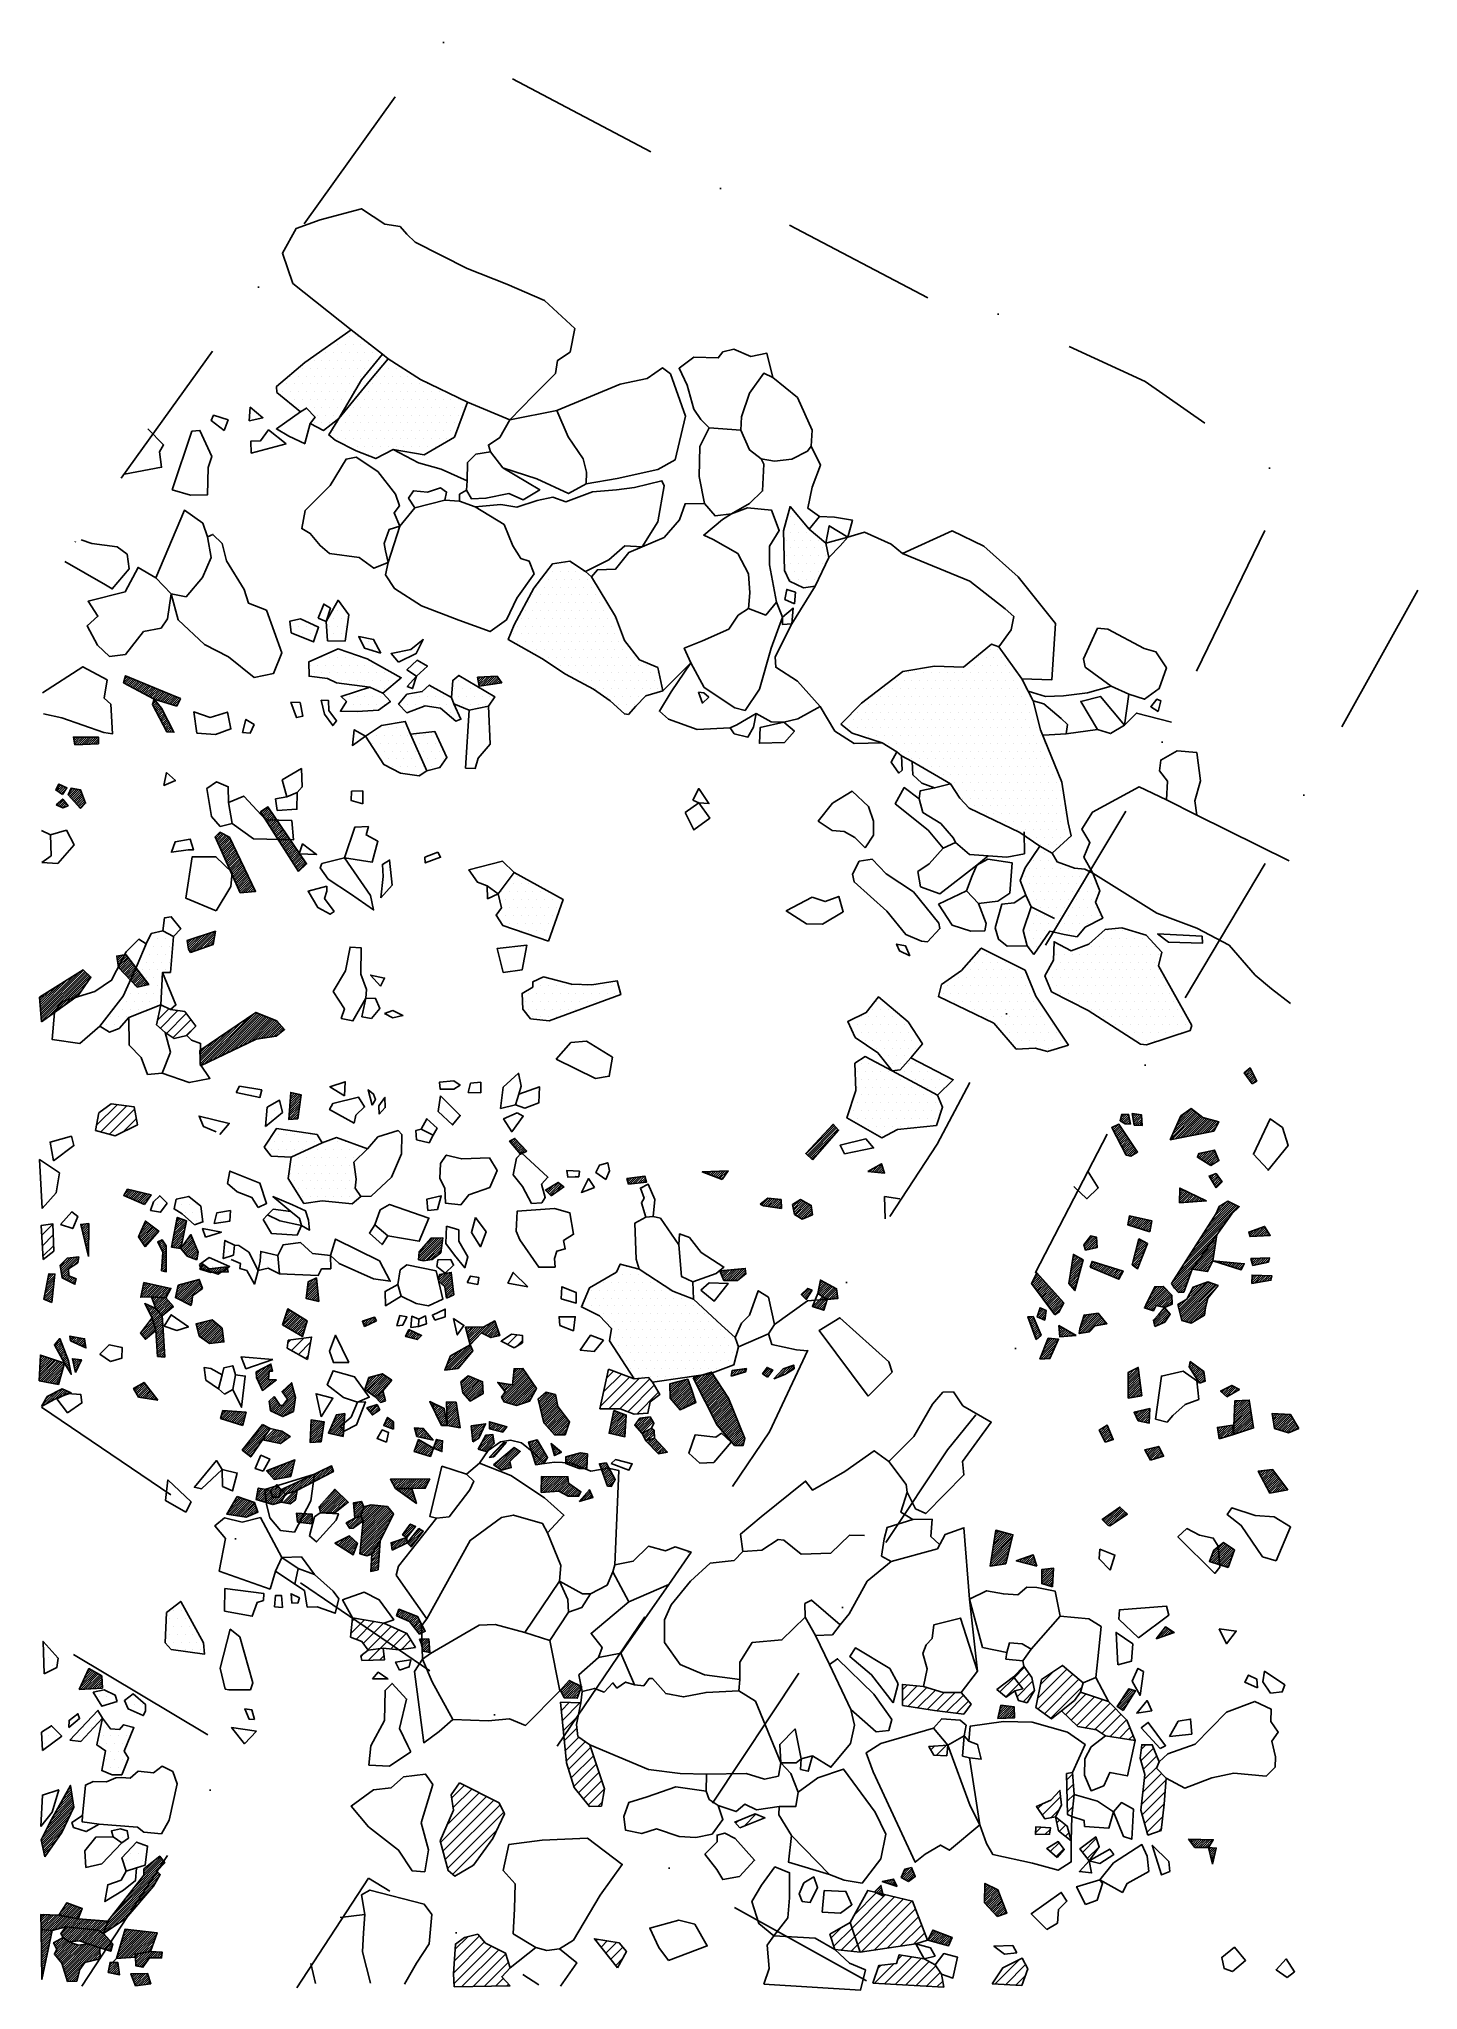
# Model space of a CAD drawing. Header units: metres. Extents: x 0 to 220, y -1901 to -1589.
import ezdxf

# ---------------------------------------------------------------- set-up
doc = ezdxf.new("R2010")
doc.units = ezdxf.units.M
doc.header["$LTSCALE"] = 25
doc.header["$MEASUREMENT"] = 0
doc.linetypes.add('STRICHPUNKTX2', pattern=[2, 1, -0.5, 0, -0.5])
doc.layers.get('0').update_dxf_attribs({"linetype": 'CONTINUOUS'})
for name, color, linetype in [('FEUER', 1, 'CONTINUOUS'), ('GRABUNGSGRENZE', 3, 'STRICHPUNKTX2'), ('KNOCHEN', 2, 'CONTINUOUS'), ('KNOCHENSCHRAFF', 2, 'CONTINUOUS'), ('STEINE', 4, 'CONTINUOUS'), ('STEINESCHRAFF', 4, 'CONTINUOUS')]:
    doc.layers.add(name, color=color, linetype=linetype)

# ---------------------------------------------------------------- blocks, each defined once
blk = doc.blocks.new('*X0')
at = {"color": 0}
for p, q in [((155.71, -1850.71), (157.4, -1849.01)), ((156.5, -1851.69), (158.14, -1850.05)), ((159.51, -1853.98), (164.16, -1849.33)), ((159.54, -1855.72), (165.11, -1850.14)), ((159.94, -1851.78), (162.01, -1849.71)), ((137.86, -1852.64), (138.65, -1851.86)), ((137.88, -1854.39), (140.24, -1852.03)), ((138.77, -1855.27), (141.75, -1852.29)), ((140.29, -1855.52), (143.12, -1852.69)), ((141.81, -1855.77), (144.52, -1853.06)), ((143.34, -1856), (146.28, -1853.06)), ((144.92, -1856.19), (147.62, -1853.49)), ((153.42, -1852.99), (155.71, -1850.71)), ((154.41, -1853.77), (156.5, -1851.69)), ((156.2, -1853.75), (158.68, -1851.27)), ((157.16, -1854.56), (158.94, -1852.77)), ((160.57, -1856.46), (166.07, -1850.95)), ((161.59, -1857.2), (166.56, -1852.23)), ((163.94, -1856.62), (167.25, -1853.31)), ((146.5, -1856.38), (148.42, -1854.46)), ((164.84, -1857.48), (168.57, -1853.75)), ((165.75, -1858.34), (169.9, -1854.19)), ((167.13, -1858.73), (171.09, -1854.77)), ((168.61, -1859.01), (171.96, -1855.67)), ((169.77, -1859.62), (172.84, -1856.56)), ((171.06, -1860.11), (173.71, -1857.45)), ((172.57, -1860.36), (174.24, -1858.69)), ((142.4, -1862.25), (143, -1861.64)), ((143.31, -1863.1), (144.89, -1861.52)), ((174.09, -1860.61), (174.75, -1859.95)), ((176.01, -1863.99), (178.04, -1861.96)), ((176.05, -1862.18), (176.8, -1861.43)), ((164.14, -1867.02), (165.06, -1866.11)), ((176.31, -1869), (179.29, -1866.02)), ((176.41, -1865.36), (178.56, -1863.21)), ((176.54, -1866.99), (178.58, -1864.96)), ((164.18, -1868.75), (165.2, -1867.74)), ((176.07, -1871), (180.03, -1867.04)), ((176.18, -1872.66), (179.88, -1868.96)), ((159.51, -1871.65), (160.31, -1870.86)), ((160.23, -1872.7), (163.16, -1869.77)), ((161.6, -1873.1), (162.98, -1871.72)), ((164.22, -1870.48), (165.33, -1869.37)), ((164.25, -1872.22), (165.14, -1871.33)), ((176.58, -1874.03), (179.74, -1870.87)), ((111.21, -1873.99), (111.67, -1873.53)), ((112.53, -1874.44), (114.43, -1872.54)), ((115.43, -1873.31), (115.68, -1873.06)), ((159.16, -1875.54), (160.07, -1874.63)), ((160.71, -1875.76), (161.53, -1874.94)), ((162.54, -1873.92), (162.98, -1873.48)), ((162.95, -1875.29), (163.96, -1874.28)), ((176.98, -1875.39), (179.49, -1872.89)), ((178.9, -1875.24), (179.24, -1874.9)), ((161.49, -1878.51), (162.91, -1877.1)), ((162.45, -1879.32), (163.67, -1878.1)), ((163.93, -1876.07), (164.49, -1875.51)), ((166.66, -1878.65), (168.87, -1876.43)), ((167.43, -1879.64), (169.33, -1877.74)), ((129.8, -1890.75), (135.16, -1885.4)), ((130.22, -1888.57), (133.73, -1885.06)), ((130.24, -1892.08), (136.59, -1885.74)), ((130.68, -1893.41), (138.01, -1886.08)), ((131.29, -1894.57), (139.44, -1886.42)), ((133.36, -1894.27), (139.96, -1887.67)), ((126.45, -1892.34), (128.13, -1890.66)), ((126.89, -1893.67), (129.8, -1890.75)), ((135.43, -1893.96), (140.45, -1888.95)), ((137.5, -1893.66), (140.94, -1890.23)), ((128.04, -1894.29), (130.24, -1892.08)), ((129.64, -1894.45), (130.68, -1893.41)), ((139.57, -1893.36), (141.42, -1891.51)), ((133.33, -1899.61), (136.48, -1896.45)), ((133.89, -1897.27), (134.47, -1896.7)), ((135, -1899.7), (139.34, -1895.36)), ((136.67, -1899.79), (140.86, -1895.61)), ((137.09, -1895.84), (137.83, -1895.11)), ((138.35, -1899.89), (142.13, -1896.11)), ((140.02, -1899.98), (143.2, -1896.8)), ((152.66, -1899.72), (156.57, -1895.8)), ((154.34, -1899.81), (157.55, -1896.6)), ((141.7, -1900.07), (143.91, -1897.86)), ((143.37, -1900.17), (144.31, -1899.23)), ((156.01, -1899.9), (157.49, -1898.42))]:
    blk.add_line(p, q, dxfattribs=at)
blk = doc.blocks.new('*X1')
at = {"color": 0}
for p, q in [((83.31, -1855.93), (84.56, -1854.68)), ((83.47, -1857.54), (86.27, -1854.74)), ((83.63, -1859.15), (86.03, -1856.75)), ((83.79, -1860.76), (85.78, -1858.76)), ((83.94, -1862.37), (86.1, -1860.21)), ((84.1, -1863.98), (87.13, -1860.95)), ((84.46, -1865.39), (87.98, -1861.86)), ((84.87, -1866.74), (88.42, -1863.19)), ((85.29, -1868.1), (88.86, -1864.52)), ((86.03, -1869.12), (89.3, -1865.85)), ((65.03, -1874.22), (70.14, -1869.1)), ((65.77, -1869.94), (67.79, -1867.91)), ((65.99, -1871.48), (68.97, -1868.51)), ((86.82, -1870.1), (89.74, -1867.18)), ((87.61, -1871.08), (90.17, -1868.51)), ((63.97, -1877.04), (71.31, -1869.7)), ((64.35, -1878.43), (72.49, -1870.29)), ((64.73, -1879.81), (73.51, -1871.03)), ((65.11, -1881.2), (74.08, -1872.24)), ((89.2, -1871.25), (89.81, -1870.64)), ((65.93, -1882.15), (72.96, -1875.12)), ((69.01, -1880.83), (69.48, -1880.37)), ((88.86, -1892.8), (89.12, -1892.55)), ((89.65, -1893.79), (90.63, -1892.8)), ((90.43, -1894.77), (92.14, -1893.06)), ((91.22, -1895.75), (93.15, -1893.82)), ((92, -1896.74), (93.1, -1895.64))]:
    blk.add_line(p, q, dxfattribs=at)
blk = doc.blocks.new('*X2')
at = {"color": 0}
for p, q in [((66.04, -1897.95), (71.01, -1892.98)), ((66.14, -1899.61), (72.12, -1893.64)), ((66.17, -1896.05), (70.18, -1892.04)), ((66.29, -1894.16), (68.32, -1892.14)), ((67.4, -1900.12), (73.3, -1894.23)), ((69.2, -1900.09), (74.42, -1894.87)), ((70.99, -1900.07), (74.83, -1896.23)), ((72.79, -1900.04), (74.02, -1898.81)), ((74.58, -1900.02), (74.85, -1899.74))]:
    blk.add_line(p, q, dxfattribs=at)
blk = doc.blocks.new('*X3')
at = {"color": 0}
for p, q in [((49.64, -1843.64), (51.82, -1841.46)), ((49.83, -1841.68), (50.32, -1841.19)), ((50.47, -1844.57), (53.33, -1841.72)), ((51.61, -1845.21), (54.83, -1841.98)), ((52.36, -1846.23), (56.07, -1842.51)), ((54.31, -1846.04), (57.29, -1843.06)), ((56.03, -1846.09), (58.52, -1843.6)), ((51.27, -1847.31), (51.72, -1846.86)), ((52.43, -1847.91), (54.31, -1846.04)), ((54.25, -1847.87), (54.94, -1847.18)), ((57.71, -1846.17), (59.22, -1844.67)), ((59.75, -1845.9), (59.89, -1845.77))]:
    blk.add_line(p, q, dxfattribs=at)
blk = doc.blocks.new('*X4')
at = {"color": 0}
for p, q in [((89.56, -1807.26), (94.19, -1802.62)), ((90.06, -1804.99), (92.91, -1802.14)), ((90.56, -1802.72), (91.62, -1801.66)), ((90.9, -1807.69), (95.74, -1802.85)), ((92.66, -1807.69), (97.43, -1802.92)), ((93.95, -1808.17), (98.17, -1803.94)), ((95.35, -1808.53), (98.83, -1805.06))]:
    blk.add_line(p, q, dxfattribs=at)
blk = doc.blocks.new('*X5')
at = {"color": 0}
for p, q in [((18.74, -1745.49), (20.51, -1743.72)), ((19.18, -1746.82), (21.98, -1744.01)), ((19.21, -1743.26), (19.34, -1743.13)), ((20.13, -1747.64), (23.29, -1744.47)), ((21.18, -1748.35), (24.06, -1745.48)), ((23.3, -1748), (24.82, -1746.48)), ((8.96, -1762.34), (12.24, -1759.06)), ((9.67, -1763.4), (13.81, -1759.26)), ((11.05, -1763.79), (15.05, -1759.78)), ((13.21, -1763.4), (15.34, -1761.27)), ((0.21, -1779.93), (1.96, -1778.18)), ((0.3, -1781.61), (2.03, -1779.87)), ((0.39, -1783.29), (2.11, -1781.57)), ((39.57, -1797.14), (40.05, -1796.66)), ((40.12, -1798.36), (42.09, -1796.39)), ((41.25, -1799), (43.19, -1797.05)), ((74.67, -1797.4), (76.22, -1795.84)), ((76.16, -1797.68), (77.07, -1796.76)), ((42.38, -1799.64), (42.83, -1799.19))]:
    blk.add_line(p, q, dxfattribs=at)
blk = doc.blocks.new('*X6')
at = {"color": 0}
for p, q in [((6.35, -1852.28), (8.78, -1849.85)), ((6.38, -1852.6), (9.01, -1849.98)), ((6.65, -1851.63), (8.56, -1849.72)), ((6.76, -1852.58), (9.23, -1850.1)), ((6.95, -1850.97), (8.33, -1849.59)), ((7.14, -1852.55), (9.46, -1850.23)), ((7.25, -1850.32), (8.1, -1849.47)), ((7.52, -1852.53), (9.69, -1850.36)), ((7.54, -1849.67), (7.88, -1849.34)), ((7.9, -1852.5), (9.82, -1850.57)), ((8.28, -1852.48), (9.84, -1850.91)), ((8.65, -1852.45), (9.86, -1851.25)), ((9.03, -1852.43), (9.88, -1851.58)), ((9.41, -1852.4), (9.89, -1851.92)), ((9.79, -1852.38), (9.91, -1852.26)), ((2.92, -1871.27), (4.99, -1869.2)), ((3.37, -1870.46), (4.94, -1868.89)), ((3.82, -1869.66), (4.89, -1868.59)), ((4.26, -1868.86), (4.84, -1868.28)), ((4.71, -1868.06), (4.8, -1867.98)), ((0.12, -1876.54), (5.33, -1871.33)), ((0.14, -1876.87), (5.07, -1871.94)), ((0.48, -1875.83), (5.28, -1871.03)), ((0.84, -1875.12), (5.23, -1870.72)), ((1.2, -1874.4), (5.18, -1870.42)), ((1.58, -1873.67), (5.13, -1870.11)), ((2.03, -1872.87), (5.09, -1869.81)), ((2.47, -1872.07), (5.04, -1869.5)), ((0.2, -1877.16), (4.75, -1872.62)), ((0.27, -1877.45), (4.43, -1873.3)), ((0.33, -1877.74), (4.1, -1873.97)), ((0.39, -1878.03), (3.78, -1874.65)), ((0.46, -1878.32), (3.45, -1875.33)), ((0.52, -1878.61), (2.75, -1876.39)), ((0.59, -1878.9), (1.95, -1877.54)), ((0.65, -1879.19), (1.16, -1878.68)), ((10.95, -1889.4), (18.65, -1881.7)), ((12.23, -1887.77), (19.78, -1880.21)), ((13.51, -1886.13), (19.63, -1880.01)), ((14.79, -1884.5), (19.48, -1879.81)), ((16.06, -1882.87), (19.32, -1879.61)), ((16.51, -1882.07), (19.17, -1879.41)), ((16.51, -1881.72), (18.62, -1879.61)), ((16.51, -1881.37), (16.89, -1880.99)), ((10.21, -1891.2), (19.09, -1882.32)), ((10.34, -1891.42), (18.59, -1883.18)), ((10.4, -1890.66), (19, -1882.06)), ((10.58, -1890.12), (18.82, -1881.88)), ((11.4, -1890.71), (18.08, -1884.03)), ((3.14, -1888.72), (4.91, -1886.96)), ((3.19, -1888.32), (4.65, -1886.86)), ((3.44, -1888.78), (5.16, -1887.06)), ((3.73, -1888.84), (5.42, -1887.15)), ((3.83, -1887.33), (4.39, -1886.76)), ((4.02, -1888.9), (5.68, -1887.25)), ((4.32, -1888.96), (5.93, -1887.35)), ((4.61, -1889.02), (6.19, -1887.44)), ((4.91, -1889.08), (6.45, -1887.54)), ((5.2, -1889.14), (6.64, -1887.7)), ((12.47, -1890), (15.97, -1886.5)), ((0.05, -1888.63), (0.1, -1888.58)), ((0.06, -1888.97), (0.45, -1888.59)), ((0.07, -1889.32), (0.79, -1888.6)), ((0.07, -1889.67), (1.13, -1888.62)), ((0.08, -1890.02), (1.47, -1888.63)), ((0.09, -1890.36), (1.81, -1888.64)), ((0.09, -1890.71), (2.15, -1888.65)), ((0.1, -1891.06), (0.18, -1890.97)), ((0.11, -1891.4), (0.51, -1891)), ((0.11, -1891.75), (0.83, -1891.03)), ((0.12, -1892.1), (1.16, -1891.06)), ((0.12, -1892.45), (1.48, -1891.09)), ((0.18, -1890.97), (2.49, -1888.67)), ((0.51, -1891), (2.83, -1888.68)), ((0.83, -1891.03), (3.14, -1888.72)), ((1.16, -1891.06), (3.44, -1888.78)), ((1.48, -1891.09), (3.73, -1888.84)), ((1.81, -1891.12), (4.02, -1888.9)), ((2.25, -1891.03), (4.32, -1888.96)), ((2.72, -1890.91), (4.61, -1889.02)), ((3.19, -1890.79), (4.91, -1889.08)), ((3.31, -1891.74), (4.44, -1890.61)), ((3.44, -1891.96), (4.76, -1890.64)), ((3.57, -1892.18), (5.08, -1890.67)), ((3.67, -1890.67), (5.2, -1889.14)), ((3.75, -1892.36), (5.4, -1890.71)), ((3.89, -1890.8), (4.12, -1890.58)), ((3.95, -1892.51), (5.72, -1890.74)), ((4.12, -1890.58), (5.49, -1889.2)), ((4.14, -1892.67), (6.04, -1890.77)), ((4.34, -1892.82), (6.36, -1890.8)), ((4.44, -1890.61), (5.79, -1889.26)), ((4.56, -1892.96), (6.69, -1890.84)), ((4.76, -1890.64), (6.09, -1889.31)), ((4.95, -1892.93), (7.01, -1890.87)), ((5.08, -1890.67), (6.42, -1889.33)), ((5.33, -1892.89), (7.33, -1890.9)), ((5.4, -1890.71), (6.75, -1889.36)), ((5.49, -1889.2), (6.41, -1888.28)), ((5.72, -1890.74), (7.07, -1889.39)), ((5.72, -1892.86), (7.65, -1890.93)), ((5.79, -1889.26), (6.18, -1888.87)), ((6.04, -1890.77), (7.4, -1889.41)), ((6.11, -1892.83), (7.97, -1890.97)), ((6.36, -1890.8), (7.73, -1889.44)), ((6.42, -1892.87), (8.29, -1891)), ((6.68, -1892.96), (8.61, -1891.03)), ((6.69, -1890.84), (8.06, -1889.46)), ((6.95, -1893.05), (8.93, -1891.06)), ((7.01, -1890.87), (8.39, -1889.49)), ((7.21, -1893.14), (9.24, -1891.11)), ((7.33, -1890.9), (8.71, -1889.51)), ((7.65, -1890.93), (9.04, -1889.54)), ((7.97, -1890.97), (9.37, -1889.56)), ((8.29, -1891), (9.7, -1889.59)), ((8.61, -1891.03), (10.03, -1889.62)), ((8.93, -1891.06), (10.35, -1889.64)), ((9.24, -1891.11), (10.68, -1889.67)), ((9.46, -1891.24), (10.58, -1890.12)), ((9.68, -1891.37), (10.4, -1890.66)), ((12.89, -1893.11), (14.9, -1891.1)), ((13.04, -1892.61), (14.59, -1891.07)), ((13.19, -1892.11), (14.27, -1891.03)), ((13.34, -1891.61), (13.95, -1891)), ((13.49, -1891.1), (13.63, -1890.96)), ((13.53, -1889.29), (13.85, -1888.97)), ((0.13, -1892.8), (1.81, -1891.12)), ((0.13, -1893.14), (1.81, -1891.47)), ((0.14, -1893.49), (1.71, -1891.92)), ((0.15, -1893.84), (1.62, -1892.37)), ((0.15, -1894.19), (1.52, -1892.82)), ((0.16, -1894.53), (1.43, -1893.26)), ((0.16, -1894.88), (1.34, -1893.71)), ((0.17, -1895.23), (1.24, -1894.16)), ((2.15, -1893.25), (2.56, -1892.84)), ((2.23, -1894.94), (4.34, -1892.82)), ((2.27, -1893.49), (3.37, -1892.38)), ((2.38, -1893.72), (3.75, -1892.36)), ((2.38, -1895.14), (4.55, -1892.97)), ((2.5, -1893.96), (3.95, -1892.51)), ((2.51, -1894.31), (4.14, -1892.67)), ((2.54, -1895.33), (4.81, -1893.06)), ((2.7, -1895.53), (5.08, -1893.15)), ((2.86, -1895.72), (5.34, -1893.24)), ((3.02, -1895.91), (5.61, -1893.33)), ((3.18, -1896.11), (5.87, -1893.42)), ((3.34, -1896.3), (6.18, -1893.46)), ((3.45, -1896.55), (6.59, -1893.41)), ((3.53, -1896.82), (6.99, -1893.36)), ((3.61, -1897.09), (7.4, -1893.3)), ((3.7, -1897.36), (7.74, -1893.32)), ((3.78, -1897.63), (8.01, -1893.4)), ((3.86, -1897.9), (8.27, -1893.49)), ((3.95, -1898.17), (8.54, -1893.58)), ((4.03, -1898.44), (8.8, -1893.67)), ((4.11, -1898.71), (9.06, -1893.76)), ((4.2, -1898.98), (9.33, -1893.85)), ((7.3, -1896.23), (9.46, -1894.07)), ((7.48, -1893.23), (9.46, -1891.24)), ((7.74, -1893.32), (9.68, -1891.37)), ((8.01, -1893.4), (9.91, -1891.5)), ((8.27, -1893.49), (10.11, -1891.65)), ((8.54, -1893.58), (10.28, -1891.84)), ((8.8, -1893.67), (10.44, -1892.03)), ((9.06, -1893.76), (10.61, -1892.22)), ((9.33, -1893.85), (10.77, -1892.41)), ((9.6, -1893.94), (10.94, -1892.59)), ((9.86, -1894.02), (11.1, -1892.78)), ((9.91, -1891.5), (10.21, -1891.2)), ((10.13, -1894.11), (11.27, -1892.97)), ((10.4, -1894.19), (11.43, -1893.16)), ((10.67, -1894.28), (11.5, -1893.44)), ((10.94, -1894.36), (11.37, -1893.92)), ((11.03, -1896.74), (16.49, -1891.28)), ((12.3, -1895.12), (16.18, -1891.24)), ((12.45, -1894.62), (15.86, -1891.21)), ((12.52, -1895.6), (16.81, -1891.32)), ((12.6, -1894.12), (15.54, -1891.17)), ((12.74, -1893.62), (15.22, -1891.14)), ((12.9, -1895.58), (17.13, -1891.35)), ((13.28, -1895.56), (17.45, -1891.39)), ((13.66, -1895.53), (17.77, -1891.42)), ((14.03, -1895.51), (18.08, -1891.46)), ((14.41, -1895.48), (18.4, -1891.49)), ((15.36, -1894.89), (18.64, -1891.61)), ((15.78, -1894.82), (18.44, -1892.16)), ((16.21, -1894.75), (18.25, -1892.71)), ((16.63, -1894.68), (18.05, -1893.26)), ((17.05, -1894.61), (17.85, -1893.81)), ((0.18, -1895.58), (1.15, -1894.61)), ((0.18, -1895.93), (1.05, -1895.05)), ((0.19, -1896.27), (0.96, -1895.5)), ((0.19, -1896.62), (0.86, -1895.95)), ((0.2, -1896.97), (0.77, -1896.4)), ((0.2, -1897.32), (0.68, -1896.85)), ((0.21, -1897.66), (0.58, -1897.29)), ((4.28, -1899.25), (6.71, -1896.82)), ((7.77, -1896.11), (9.48, -1894.4)), ((8.24, -1896), (9.5, -1894.74)), ((8.71, -1895.88), (9.52, -1895.07)), ((9.18, -1895.76), (9.54, -1895.41)), ((10.87, -1897.61), (12.24, -1896.24)), ((10.95, -1897.18), (11.89, -1896.24)), ((10.95, -1897.89), (12.38, -1896.45)), ((11.12, -1896.31), (11.18, -1896.24)), ((11.21, -1894.45), (11.25, -1894.4)), ((11.24, -1897.95), (12.43, -1896.76)), ((11.54, -1898.01), (12.48, -1897.07)), ((14.79, -1895.46), (15.17, -1895.08)), ((15.17, -1895.08), (15.36, -1894.89)), ((15.17, -1895.43), (15.2, -1895.4)), ((15.2, -1895.4), (15.78, -1894.82)), ((15.21, -1895.74), (16.21, -1894.75)), ((15.22, -1896.09), (16.63, -1894.68)), ((15.24, -1896.43), (17.05, -1894.61)), ((15.25, -1896.77), (17.47, -1894.54)), ((15.51, -1896.86), (17.83, -1894.54)), ((15.81, -1896.91), (18.17, -1894.55)), ((16.11, -1896.97), (17.18, -1895.9)), ((17.47, -1894.54), (17.65, -1894.36)), ((17.54, -1895.54), (18.5, -1894.57)), ((17.89, -1895.54), (18.84, -1894.59)), ((18.24, -1895.54), (19.17, -1894.61)), ((18.6, -1895.54), (19.47, -1894.66)), ((18.95, -1895.54), (19.43, -1895.06)), ((19.3, -1895.54), (19.38, -1895.46)), ((0.22, -1898.01), (0.49, -1897.74)), ((0.22, -1898.36), (0.39, -1898.19)), ((0.23, -1898.71), (0.3, -1898.64)), ((4.58, -1899.31), (6.22, -1897.66)), ((4.96, -1899.28), (6.1, -1898.13)), ((5.33, -1899.26), (5.98, -1898.61)), ((5.71, -1899.23), (5.87, -1899.08)), ((11.83, -1898.06), (12.52, -1897.37)), ((12.13, -1898.12), (12.57, -1897.68)), ((12.42, -1898.18), (12.61, -1897.99)), ((14.49, -1898.23), (14.65, -1898.07)), ((14.59, -1898.49), (15.01, -1898.07)), ((14.69, -1898.74), (15.37, -1898.06)), ((14.79, -1898.99), (15.73, -1898.06)), ((14.89, -1899.25), (16.09, -1898.05)), ((14.99, -1899.5), (16.45, -1898.04)), ((15.09, -1899.76), (16.81, -1898.04)), ((15.19, -1900.01), (17.14, -1898.06)), ((15.6, -1899.95), (17.22, -1898.33)), ((16.01, -1899.89), (17.31, -1898.6)), ((16.42, -1899.84), (17.39, -1898.87)), ((16.84, -1899.78), (17.47, -1899.14)), ((17.25, -1899.72), (17.56, -1899.41))]:
    blk.add_line(p, q, dxfattribs=at)
blk = doc.blocks.new('*X7')
at = {"color": 0}
for p, q in [((172.27, -1855.36), (174.89, -1852.74)), ((172.48, -1855.5), (175.14, -1852.84)), ((172.65, -1854.63), (174.62, -1852.65)), ((173.35, -1853.57), (174.36, -1852.56)), ((174.05, -1852.52), (174.09, -1852.47)), ((153.12, -1857.19), (155.02, -1855.29)), ((153.23, -1856.72), (154.7, -1855.25)), ((153.34, -1856.25), (154.39, -1855.21)), ((153.42, -1857.24), (155.33, -1855.33)), ((153.46, -1855.79), (154.07, -1855.17)), ((153.57, -1855.32), (153.76, -1855.13)), ((153.8, -1857.21), (155.65, -1855.36)), ((154.17, -1857.19), (155.76, -1855.61)), ((154.54, -1857.17), (155.77, -1855.95)), ((154.92, -1857.15), (155.78, -1856.29)), ((155.29, -1857.13), (155.79, -1856.64)), ((172.7, -1855.64), (174.5, -1853.83)), ((172.91, -1855.77), (173.87, -1854.82)), ((173.13, -1855.91), (173.23, -1855.81)), ((155.67, -1857.11), (155.8, -1856.98)), ((183.61, -1876.54), (183.64, -1876.51)), ((183.77, -1876.74), (183.98, -1876.52)), ((183.93, -1876.94), (184.33, -1876.53)), ((184.08, -1877.13), (184.67, -1876.54)), ((184.24, -1877.33), (185.02, -1876.55)), ((184.4, -1877.52), (185.36, -1876.56)), ((184.56, -1877.72), (185.7, -1876.57)), ((184.79, -1877.84), (186.05, -1876.58)), ((185.14, -1877.84), (186.39, -1876.59)), ((185.5, -1877.84), (186.74, -1876.6)), ((185.85, -1877.84), (187.08, -1876.61)), ((186.2, -1877.84), (187.42, -1876.62)), ((186.55, -1877.84), (187.19, -1877.21)), ((186.81, -1877.94), (186.9, -1877.85)), ((186.88, -1878.22), (187.23, -1877.88)), ((186.95, -1878.51), (187.55, -1877.91)), ((187.02, -1878.79), (187.88, -1877.93)), ((187.09, -1879.08), (188.01, -1878.15)), ((187.16, -1879.36), (187.9, -1878.62)), ((137.76, -1882.44), (139.06, -1881.14)), ((137.82, -1882.74), (139.35, -1881.2)), ((138.03, -1881.82), (138.6, -1881.25)), ((138.04, -1882.87), (139.46, -1881.45)), ((138.27, -1883), (139.57, -1881.7)), ((187.23, -1879.65), (187.79, -1879.08)), ((187.3, -1879.93), (187.68, -1879.54)), ((187.37, -1880.21), (187.57, -1880.01)), ((187.43, -1880.5), (187.46, -1880.47)), ((133.46, -1884.97), (134.43, -1884.01)), ((133.7, -1885.09), (134.5, -1884.29)), ((133.93, -1885.21), (134.56, -1884.58)), ((134.17, -1885.33), (134.63, -1884.87)), ((134.73, -1883.35), (134.81, -1883.27)), ((134.99, -1883.44), (135.27, -1883.17)), ((135.26, -1883.53), (135.72, -1883.07)), ((135.52, -1883.62), (136.17, -1882.97)), ((135.78, -1883.71), (136.49, -1883)), ((136.05, -1883.8), (136.6, -1883.25)), ((136.31, -1883.89), (136.71, -1883.49)), ((136.57, -1883.98), (136.82, -1883.73)), ((136.84, -1884.07), (136.93, -1883.98)), ((138.49, -1883.13), (139.67, -1881.95)), ((138.72, -1883.25), (139.78, -1882.2)), ((139.51, -1882.81), (139.88, -1882.44)), ((151, -1886.17), (152.73, -1884.45)), ((151, -1886.53), (152.96, -1884.57)), ((151.01, -1885.81), (152.49, -1884.33)), ((151.02, -1885.09), (152.02, -1884.09)), ((151.02, -1885.45), (152.25, -1884.21)), ((151.03, -1884.73), (151.78, -1883.98)), ((151.04, -1884.37), (151.55, -1883.86)), ((151.05, -1883.65), (151.08, -1883.62)), ((151.05, -1884.01), (151.31, -1883.74)), ((151.08, -1886.8), (153.13, -1884.75)), ((134.4, -1885.45), (134.7, -1885.15)), ((134.64, -1885.57), (134.76, -1885.44)), ((151.25, -1886.99), (153.23, -1885)), ((151.42, -1887.17), (153.33, -1885.26)), ((151.59, -1887.35), (153.43, -1885.51)), ((151.76, -1887.54), (153.53, -1885.76)), ((151.93, -1887.72), (153.63, -1886.02)), ((152.1, -1887.9), (153.73, -1886.27)), ((152.27, -1888.09), (153.83, -1886.52)), ((152.44, -1888.27), (153.93, -1886.78)), ((152.61, -1888.46), (154.03, -1887.03)), ((152.78, -1888.64), (154.13, -1887.28)), ((152.95, -1888.82), (154.23, -1887.54)), ((153.33, -1888.79), (154.33, -1887.79)), ((153.89, -1888.59), (154.43, -1888.05)), ((154.44, -1888.39), (154.53, -1888.3)), ((141.99, -1892.71), (143.38, -1891.32)), ((142.19, -1892.15), (143.13, -1891.22)), ((142.27, -1892.79), (143.64, -1891.41)), ((142.55, -1891.44), (142.87, -1891.12)), ((142.55, -1892.86), (143.89, -1891.51)), ((142.83, -1892.93), (144.15, -1891.61)), ((143.11, -1893.01), (144.4, -1891.71)), ((143.39, -1893.08), (144.66, -1891.81)), ((143.67, -1893.16), (144.91, -1891.91)), ((143.95, -1893.23), (145.17, -1892.01)), ((144.23, -1893.3), (145.42, -1892.1)), ((144.51, -1893.38), (145.68, -1892.2)), ((144.78, -1893.45), (145.64, -1892.59)), ((145.06, -1893.52), (145.38, -1893.21))]:
    blk.add_line(p, q, dxfattribs=at)
blk = doc.blocks.new('*X8')
at = {"color": 0}
for p, q in [((183.77, -1800.72), (184.16, -1800.33)), ((183.77, -1801.07), (184.37, -1800.48)), ((183.85, -1800.29), (183.96, -1800.19)), ((173.94, -1804.89), (175.82, -1803.02)), ((173.94, -1805.25), (175.86, -1803.34)), ((173.94, -1805.6), (175.89, -1803.65)), ((173.95, -1802.77), (175.59, -1801.13)), ((173.95, -1802.41), (175, -1801.37)), ((173.95, -1803.12), (175.63, -1801.44)), ((173.95, -1802.06), (174.29, -1801.72)), ((173.95, -1803.48), (175.67, -1801.76)), ((173.95, -1803.83), (175.7, -1802.07)), ((173.95, -1804.18), (175.74, -1802.39)), ((173.95, -1804.54), (175.78, -1802.71)), ((183.91, -1801.29), (184.57, -1800.63)), ((184.05, -1801.51), (184.78, -1800.78)), ((184.18, -1801.73), (184.98, -1800.93)), ((184.32, -1801.95), (185.19, -1801.08)), ((184.45, -1802.16), (185.39, -1801.23)), ((184.59, -1802.38), (185.6, -1801.37)), ((184.73, -1802.6), (185.8, -1801.52)), ((184.86, -1802.82), (186.01, -1801.67)), ((185, -1803.03), (186.09, -1801.94)), ((185.13, -1803.25), (186.13, -1802.25)), ((185.27, -1803.47), (186.17, -1802.57)), ((185.57, -1803.52), (186.21, -1802.88)), ((186.1, -1803.35), (186.25, -1803.19)), ((173.94, -1805.96), (175.93, -1803.97)), ((174.31, -1805.94), (175.97, -1804.28)), ((174.74, -1805.86), (176.01, -1804.6)), ((175.18, -1805.78), (176.05, -1804.91)), ((175.61, -1805.7), (176.09, -1805.23)), ((176.04, -1805.62), (176.12, -1805.54)), ((188.78, -1804.9), (188.87, -1804.81)), ((188.97, -1805.07), (189.6, -1804.44)), ((189.16, -1805.24), (190.32, -1804.07)), ((189.34, -1805.41), (190.7, -1804.05)), ((189.53, -1805.57), (190.93, -1804.18)), ((189.71, -1805.74), (191.15, -1804.3)), ((190.37, -1805.44), (191.38, -1804.43)), ((190.93, -1809.12), (193.39, -1806.67)), ((190.95, -1808.75), (193.34, -1806.36)), ((190.96, -1808.38), (193.02, -1806.32)), ((190.97, -1808.02), (192.65, -1806.34)), ((190.99, -1807.65), (192.28, -1806.36)), ((191, -1807.28), (191.91, -1806.37)), ((191.02, -1806.91), (191.54, -1806.39)), ((191.03, -1806.54), (191.18, -1806.4)), ((191.22, -1804.94), (191.61, -1804.55)), ((174.99, -1808.44), (175.27, -1808.16)), ((175.11, -1808.68), (175.74, -1808.05)), ((175.22, -1808.92), (176.2, -1807.94)), ((175.34, -1809.16), (176.66, -1807.83)), ((175.45, -1809.4), (177.13, -1807.72)), ((175.57, -1809.63), (177.44, -1807.76)), ((175.87, -1809.69), (177.43, -1808.13)), ((176.16, -1809.75), (177.41, -1808.5)), ((176.46, -1809.81), (177.39, -1808.87)), ((176.75, -1809.87), (177.38, -1809.24)), ((177.04, -1809.93), (177.36, -1809.61)), ((190.83, -1811.7), (193.72, -1808.8)), ((190.84, -1811.33), (193.68, -1808.5)), ((190.86, -1810.96), (193.63, -1808.19)), ((190.87, -1810.59), (193.58, -1807.89)), ((190.89, -1810.23), (193.53, -1807.58)), ((190.9, -1809.86), (193.48, -1807.28)), ((190.92, -1809.49), (193.43, -1806.97)), ((191.21, -1811.67), (193.77, -1809.11)), ((191.73, -1811.5), (193.82, -1809.41)), ((192.26, -1811.33), (193.87, -1809.72)), ((197.03, -1808.68), (197.24, -1808.47)), ((197.08, -1808.99), (197.57, -1808.49)), ((197.13, -1809.29), (197.91, -1808.51)), ((197.18, -1809.59), (198.24, -1808.53)), ((197.23, -1809.89), (198.58, -1808.54)), ((197.28, -1810.2), (198.91, -1808.56)), ((197.33, -1810.5), (199.25, -1808.58)), ((197.38, -1810.8), (199.58, -1808.6)), ((197.62, -1810.92), (199.92, -1808.62)), ((197.89, -1811), (200.06, -1808.83)), ((198.16, -1811.08), (200.19, -1809.05)), ((198.44, -1811.16), (200.32, -1809.27)), ((198.71, -1811.24), (200.46, -1809.5)), ((198.98, -1811.32), (200.59, -1809.72)), ((199.25, -1811.41), (200.72, -1809.94)), ((169.4, -1811.2), (169.77, -1810.83)), ((169.52, -1811.44), (170.63, -1810.33)), ((169.63, -1811.68), (170.73, -1810.58)), ((169.74, -1811.92), (170.84, -1810.83)), ((169.86, -1812.16), (170.94, -1811.08)), ((169.97, -1812.4), (171.04, -1811.33)), ((170.08, -1812.64), (171.15, -1811.58)), ((170.2, -1812.89), (171.25, -1811.83)), ((170.48, -1812.96), (171.36, -1812.08)), ((170.99, -1812.8), (171.46, -1812.33)), ((171.5, -1812.65), (171.57, -1812.58)), ((177.34, -1809.99), (177.34, -1809.98)), ((188.24, -1810.75), (188.33, -1810.66)), ((188.29, -1811.05), (188.74, -1810.6)), ((188.34, -1811.36), (189.16, -1810.54)), ((188.39, -1811.66), (189.57, -1810.48)), ((188.44, -1811.96), (189.98, -1810.42)), ((188.49, -1812.27), (190.39, -1810.36)), ((188.64, -1812.47), (190.68, -1810.43)), ((189.15, -1812.32), (190.72, -1810.75)), ((189.66, -1812.16), (190.75, -1811.07)), ((190.17, -1812), (190.78, -1811.39)), ((190.68, -1811.84), (190.81, -1811.71)), ((192.79, -1811.15), (193.92, -1810.02)), ((193.32, -1810.98), (193.97, -1810.33)), ((193.85, -1810.8), (194.01, -1810.63)), ((199.52, -1811.49), (200.85, -1810.16)), ((200, -1811.37), (200.98, -1810.39)), ((200.59, -1811.13), (201.11, -1810.61)), ((201.18, -1810.89), (201.24, -1810.83)), ((176.74, -1814.47), (177.06, -1814.15)), ((176.87, -1814.7), (177.53, -1814.03)), ((176.99, -1814.93), (178, -1813.92)), ((177.12, -1815.15), (178.47, -1813.8)), ((177.25, -1815.38), (178.88, -1813.75)), ((177.37, -1815.61), (178.99, -1813.99)), ((177.5, -1815.83), (179.11, -1814.23)), ((177.91, -1815.78), (179.22, -1814.46)), ((178.4, -1815.64), (179.34, -1814.7)), ((178.9, -1815.49), (179.45, -1814.94)), ((179.4, -1815.35), (179.57, -1815.18)), ((194.89, -1817.89), (195.16, -1817.62)), ((195.01, -1818.12), (195.55, -1817.58)), ((195.13, -1818.35), (195.95, -1817.54)), ((195.26, -1818.58), (196.35, -1817.49)), ((195.38, -1818.82), (196.74, -1817.45)), ((195.5, -1819.05), (197.1, -1817.45)), ((195.62, -1819.28), (197.25, -1817.65)), ((195.74, -1819.52), (197.4, -1817.85)), ((195.86, -1819.75), (197.55, -1818.05)), ((195.98, -1819.98), (197.71, -1818.26)), ((196.1, -1820.21), (197.86, -1818.46)), ((196.22, -1820.45), (198.01, -1818.66)), ((196.34, -1820.68), (198.16, -1818.86)), ((196.46, -1820.91), (198.32, -1819.06)), ((196.58, -1821.15), (198.47, -1819.26)), ((196.98, -1821.11), (198.62, -1819.46)), ((197.41, -1821.02), (198.77, -1819.66)), ((197.85, -1820.94), (198.93, -1819.86)), ((198.29, -1820.86), (199.08, -1820.07)), ((198.72, -1820.77), (199.23, -1820.27)), ((199.16, -1820.69), (199.38, -1820.47)), ((169.95, -1825.51), (170.66, -1824.8)), ((170.12, -1825.69), (171.86, -1823.95)), ((170.3, -1825.86), (172.69, -1823.47)), ((170.47, -1826.04), (172.88, -1823.64)), ((170.65, -1826.22), (173.06, -1823.81)), ((170.83, -1826.4), (173.24, -1823.98)), ((171.38, -1826.19), (173.43, -1824.15)), ((172.47, -1825.46), (173.61, -1824.32)), ((173.56, -1824.72), (173.8, -1824.49)), ((152.07, -1831.72), (155.38, -1828.41)), ((152.13, -1831.3), (155.49, -1827.94)), ((152.2, -1830.89), (155.29, -1827.79)), ((152.26, -1830.47), (155.01, -1827.71)), ((152.32, -1830.05), (154.73, -1827.64)), ((152.39, -1829.63), (154.45, -1827.57)), ((152.45, -1829.22), (154.17, -1827.49)), ((152.51, -1828.8), (153.89, -1827.42)), ((152.58, -1828.38), (153.61, -1827.35)), ((152.64, -1827.96), (153.33, -1827.27)), ((152.71, -1827.55), (153.05, -1827.2)), ((152.77, -1827.13), (152.77, -1827.13)), ((151.94, -1832.56), (155.15, -1829.35)), ((151.99, -1832.86), (155.04, -1829.81)), ((152, -1832.14), (155.26, -1828.88)), ((152.41, -1832.79), (154.92, -1830.28)), ((152.83, -1832.72), (154.81, -1830.75)), ((153.25, -1832.65), (154.69, -1831.22)), ((153.68, -1832.59), (154.58, -1831.68)), ((156.59, -1832.15), (157.08, -1831.66)), ((156.87, -1832.22), (157.63, -1831.46)), ((157.15, -1832.29), (158.18, -1831.27)), ((157.44, -1832.36), (158.73, -1831.07)), ((157.72, -1832.43), (158.85, -1831.3)), ((158, -1832.5), (158.94, -1831.57)), ((187.02, -1832.12), (189.71, -1829.43)), ((187.13, -1831.66), (189.5, -1829.29)), ((187.29, -1832.21), (189.92, -1829.57)), ((187.37, -1831.07), (189.28, -1829.15)), ((187.56, -1832.29), (190.13, -1829.72)), ((187.61, -1830.47), (188.13, -1829.95)), ((187.83, -1832.38), (190.35, -1829.86)), ((188.09, -1832.47), (190.56, -1830)), ((188.36, -1832.55), (190.77, -1830.14)), ((188.63, -1832.64), (190.97, -1830.29)), ((188.89, -1832.73), (190.77, -1830.85)), ((189.16, -1832.81), (190.56, -1831.41)), ((154.1, -1832.52), (154.46, -1832.15)), ((156.31, -1832.08), (156.53, -1831.85)), ((158.29, -1832.57), (159.03, -1831.83)), ((158.57, -1832.64), (159.12, -1832.09)), ((158.85, -1832.71), (159.21, -1832.36)), ((159.14, -1832.78), (159.3, -1832.62)), ((160.13, -1834.97), (161.88, -1833.22)), ((160.13, -1834.62), (161.49, -1833.26)), ((160.13, -1834.26), (161.09, -1833.3)), ((160.13, -1833.91), (160.7, -1833.34)), ((160.13, -1833.55), (160.3, -1833.39)), ((160.13, -1835.33), (162, -1833.45)), ((160.16, -1835.65), (161.98, -1833.83)), ((160.43, -1835.73), (161.96, -1834.2)), ((160.7, -1835.81), (161.94, -1834.57)), ((189.43, -1832.9), (190.36, -1831.97)), ((189.69, -1832.99), (190.16, -1832.52)), ((160.98, -1835.89), (161.92, -1834.95)), ((161.25, -1835.97), (161.9, -1835.32)), ((161.52, -1836.06), (161.88, -1835.69)), ((161.79, -1836.14), (161.86, -1836.07)), ((178.6, -1844.43), (180.26, -1842.77)), ((179.14, -1844.24), (180.48, -1842.91)), ((179.34, -1843.34), (180.05, -1842.63)), ((179.69, -1844.05), (180.69, -1843.05)), ((180.23, -1843.86), (180.9, -1843.19)), ((180.77, -1843.68), (181.11, -1843.34)), ((181.31, -1843.49), (181.32, -1843.48))]:
    blk.add_line(p, q, dxfattribs=at)
blk = doc.blocks.new('*X9')
at = {"color": 0}
for p, q in [((192.62, -1754.05), (193.47, -1753.2)), ((192.76, -1754.25), (193.59, -1753.43)), ((192.91, -1754.46), (193.71, -1753.67)), ((193.06, -1754.67), (193.83, -1753.9)), ((193.2, -1754.87), (193.95, -1754.13)), ((193.35, -1755.08), (194.06, -1754.37)), ((193.5, -1755.29), (194.18, -1754.6)), ((193.65, -1755.49), (194.3, -1754.84)), ((193.79, -1755.7), (194.42, -1755.07)), ((181.31, -1763.24), (184.51, -1760.04)), ((181.6, -1762.59), (184.31, -1759.88)), ((181.9, -1761.94), (184.11, -1759.73)), ((171.43, -1762.86), (171.79, -1762.5)), ((171.55, -1763.09), (172.44, -1762.21)), ((171.67, -1763.32), (172.61, -1762.39)), ((171.79, -1763.56), (172.75, -1762.6)), ((171.91, -1763.79), (172.89, -1762.81)), ((172.03, -1764.02), (173.04, -1763.02)), ((172.68, -1761.61), (173.71, -1760.58)), ((172.8, -1761.13), (173.34, -1760.6)), ((172.89, -1761.75), (174.02, -1760.63)), ((172.92, -1760.66), (172.97, -1760.61)), ((173.12, -1761.88), (174.07, -1760.93)), ((173.34, -1762.01), (174.13, -1761.22)), ((173.61, -1762.1), (174.19, -1761.52)), ((173.94, -1762.12), (174.24, -1761.82)), ((174.27, -1762.14), (174.3, -1762.11)), ((174.65, -1760.7), (174.85, -1760.5)), ((174.7, -1761), (175.16, -1760.54)), ((174.75, -1761.31), (175.47, -1760.59)), ((174.8, -1761.61), (175.78, -1760.63)), ((174.85, -1761.91), (176.09, -1760.68)), ((174.9, -1762.22), (176.11, -1761.01)), ((175.16, -1762.32), (176.13, -1761.34)), ((175.48, -1762.34), (176.15, -1761.68)), ((175.81, -1762.37), (176.17, -1762.01)), ((176.13, -1762.4), (176.18, -1762.35)), ((180.71, -1764.54), (184.91, -1760.34)), ((181.01, -1763.89), (184.71, -1760.19)), ((181.02, -1764.58), (185.11, -1760.49)), ((181.46, -1764.5), (185.31, -1760.65)), ((181.9, -1764.41), (185.51, -1760.8)), ((182.2, -1761.29), (183.25, -1760.23)), ((182.34, -1764.33), (185.71, -1760.95)), ((182.78, -1764.24), (185.91, -1761.1)), ((183.22, -1764.16), (186.19, -1761.18)), ((183.66, -1764.07), (186.47, -1761.25)), ((184.09, -1763.98), (186.75, -1761.33)), ((184.53, -1763.9), (187.03, -1761.4)), ((184.97, -1763.81), (187.31, -1761.47)), ((185.41, -1763.73), (187.59, -1761.55)), ((185.85, -1763.64), (187.87, -1761.62)), ((186.29, -1763.56), (188.15, -1761.69)), ((186.73, -1763.47), (188.43, -1761.77)), ((187.17, -1763.39), (188.07, -1762.48)), ((172.15, -1764.26), (173.18, -1763.23)), ((172.27, -1764.49), (173.32, -1763.45)), ((172.4, -1764.72), (173.46, -1763.66)), ((172.52, -1764.96), (173.6, -1763.87)), ((172.64, -1765.19), (173.75, -1764.08)), ((172.76, -1765.42), (173.89, -1764.29)), ((172.88, -1765.66), (174.03, -1764.5)), ((173, -1765.89), (174.17, -1764.71)), ((173.12, -1766.13), (174.32, -1764.92)), ((173.24, -1766.36), (174.46, -1765.13)), ((173.36, -1766.59), (174.6, -1765.35)), ((173.48, -1766.83), (174.74, -1765.56)), ((173.6, -1767.06), (174.89, -1765.77)), ((173.84, -1767.17), (175.03, -1765.98)), ((174.13, -1767.23), (175.17, -1766.19)), ((187.61, -1763.3), (187.66, -1763.24)), ((174.49, -1767.22), (175.31, -1766.4)), ((175.41, -1766.66), (175.46, -1766.61)), ((185.14, -1767.53), (185.98, -1766.7)), ((185.15, -1767.17), (185.52, -1766.8)), ((185.36, -1767.67), (186.43, -1766.6)), ((185.58, -1767.8), (186.88, -1766.5)), ((185.8, -1767.94), (187.34, -1766.4)), ((186.01, -1768.08), (187.78, -1766.31)), ((186.23, -1768.21), (187.89, -1766.55)), ((186.45, -1768.35), (187.99, -1766.8)), ((186.67, -1768.48), (188.1, -1767.05)), ((186.89, -1768.62), (188.2, -1767.3)), ((187.1, -1768.75), (188.31, -1767.55)), ((187.82, -1768.39), (188.41, -1767.8)), ((182.21, -1772.58), (182.34, -1772.45)), ((187, -1770.63), (187.3, -1770.33)), ((187.13, -1770.85), (187.85, -1770.13)), ((187.26, -1771.07), (188.13, -1770.21)), ((187.39, -1771.29), (188.28, -1770.41)), ((187.52, -1771.52), (188.42, -1770.61)), ((187.65, -1771.74), (188.57, -1770.82)), ((187.79, -1771.96), (188.72, -1771.02)), ((187.92, -1772.18), (188.87, -1771.23)), ((182.17, -1774.39), (183.53, -1773.03)), ((182.18, -1774.03), (183.3, -1772.91)), ((182.19, -1773.67), (183.06, -1772.8)), ((182.19, -1774.73), (183.77, -1773.15)), ((182.2, -1773.31), (182.82, -1772.68)), ((182.21, -1772.95), (182.58, -1772.57)), ((182.57, -1774.7), (184.01, -1773.26)), ((182.95, -1774.68), (184.25, -1773.38)), ((183.33, -1774.65), (184.49, -1773.49)), ((183.71, -1774.63), (184.72, -1773.61)), ((184.09, -1774.6), (184.96, -1773.72)), ((184.47, -1774.57), (185.2, -1773.84)), ((184.85, -1774.55), (185.44, -1773.95)), ((185.23, -1774.52), (185.68, -1774.07)), ((185.6, -1774.5), (185.92, -1774.18)), ((185.98, -1774.47), (186.15, -1774.3)), ((186.36, -1774.44), (186.39, -1774.42)), ((173.96, -1778.01), (174.95, -1777.02)), ((174.01, -1778.31), (175.24, -1777.08)), ((174.03, -1777.58), (174.66, -1776.96)), ((174.11, -1777.15), (174.37, -1776.89)), ((174.28, -1778.39), (175.53, -1777.15)), ((174.55, -1778.48), (175.82, -1777.21)), ((174.82, -1778.57), (176.11, -1777.27)), ((175.08, -1778.65), (176.4, -1777.33)), ((175.35, -1778.74), (176.69, -1777.4)), ((175.62, -1778.82), (176.98, -1777.46)), ((175.89, -1778.91), (177.27, -1777.52)), ((176.15, -1779), (177.56, -1777.59)), ((176.42, -1779.08), (177.69, -1777.81)), ((176.69, -1779.17), (177.62, -1778.24)), ((176.96, -1779.25), (177.55, -1778.67)), ((166.9, -1781.53), (168.32, -1780.11)), ((166.98, -1781.81), (168.61, -1780.18)), ((167.06, -1782.08), (168.9, -1780.24)), ((167.18, -1782.32), (168.94, -1780.56)), ((167.64, -1782.21), (168.96, -1780.89)), ((167.86, -1780.22), (168.03, -1780.05)), ((168.11, -1782.09), (168.98, -1781.22)), ((168.57, -1781.98), (169, -1781.56)), ((174.8, -1783.88), (176.83, -1781.85)), ((174.93, -1783.4), (177.05, -1781.28)), ((175.05, -1782.92), (176.82, -1781.15)), ((175.18, -1782.45), (176.6, -1781.03)), ((175.31, -1781.97), (176.37, -1780.9)), ((175.43, -1781.49), (176.14, -1780.77)), ((175.56, -1781.01), (175.92, -1780.65)), ((175.68, -1780.53), (175.69, -1780.52)), ((177.22, -1779.34), (177.47, -1779.09)), ((164.63, -1786.63), (166.53, -1784.73)), ((164.7, -1786.21), (166.67, -1784.24)), ((164.76, -1785.79), (166.73, -1783.83)), ((164.83, -1785.37), (166.5, -1783.7)), ((164.89, -1784.96), (166.27, -1783.58)), ((164.96, -1784.54), (166.04, -1783.45)), ((165.02, -1784.12), (165.81, -1783.33)), ((165.08, -1783.7), (165.59, -1783.2)), ((165.15, -1783.28), (165.36, -1783.07)), ((167.97, -1785.06), (168.74, -1784.29)), ((168.01, -1784.67), (168.47, -1784.2)), ((168.19, -1784.13), (168.21, -1784.12)), ((168.22, -1785.17), (169.01, -1784.37)), ((168.46, -1785.27), (169.28, -1784.46)), ((168.71, -1785.38), (169.55, -1784.54)), ((168.96, -1785.48), (169.81, -1784.63)), ((169.21, -1785.59), (170.08, -1784.71)), ((169.46, -1785.69), (170.35, -1784.8)), ((169.7, -1785.8), (170.62, -1784.89)), ((169.95, -1785.91), (170.89, -1784.97)), ((174.68, -1784.36), (176.6, -1782.44)), ((174.69, -1784.7), (176.37, -1783.02)), ((174.89, -1784.86), (176.14, -1783.61)), ((175.09, -1785.01), (175.91, -1784.19)), ((175.29, -1785.16), (175.68, -1784.78)), ((158.58, -1787.73), (159.83, -1786.48)), ((158.71, -1787.25), (159.67, -1786.29)), ((158.73, -1787.94), (160, -1786.66)), ((158.88, -1788.14), (160.17, -1786.85)), ((159.02, -1786.58), (159.5, -1786.1)), ((159.03, -1788.34), (160.34, -1787.03)), ((159.18, -1788.55), (160.5, -1787.22)), ((159.33, -1788.75), (160.67, -1787.41)), ((159.48, -1788.95), (160.84, -1787.59)), ((159.63, -1789.15), (161.01, -1787.78)), ((159.78, -1789.36), (161.17, -1787.97)), ((164.5, -1787.47), (166.27, -1785.7)), ((164.56, -1787.76), (166.14, -1786.18)), ((164.57, -1787.05), (166.4, -1785.21)), ((164.72, -1787.96), (166.01, -1786.67)), ((164.88, -1788.15), (165.88, -1787.15)), ((165.05, -1788.34), (165.75, -1787.64)), ((165.21, -1788.53), (165.62, -1788.12)), ((170.2, -1786.01), (171.15, -1785.06)), ((170.45, -1786.12), (171.42, -1785.14)), ((170.7, -1786.22), (171.69, -1785.23)), ((170.94, -1786.33), (171.96, -1785.31)), ((171.19, -1786.43), (172.23, -1785.4)), ((171.44, -1786.54), (172.49, -1785.48)), ((171.69, -1786.64), (172.76, -1785.57)), ((171.94, -1786.75), (173.03, -1785.66)), ((172.18, -1786.85), (172.97, -1786.07)), ((172.43, -1786.96), (172.52, -1786.88)), ((177.12, -1790.41), (179.41, -1788.12)), ((177.45, -1789.72), (179.04, -1788.13)), ((159.93, -1789.56), (161.34, -1788.15)), ((160.08, -1789.76), (161.51, -1788.34)), ((160.23, -1789.97), (161.68, -1788.52)), ((160.38, -1790.17), (161.84, -1788.71)), ((160.53, -1790.37), (162.01, -1788.9)), ((160.69, -1790.58), (162.18, -1789.08)), ((160.84, -1790.78), (162.35, -1789.27)), ((160.99, -1790.98), (162.51, -1789.45)), ((161.14, -1791.19), (162.68, -1789.64)), ((161.29, -1791.39), (162.85, -1789.83)), ((161.44, -1791.59), (163.02, -1790.01)), ((161.59, -1791.79), (163.18, -1790.2)), ((161.74, -1792), (163.35, -1790.38)), ((161.89, -1792.2), (163.52, -1790.57)), ((162.04, -1792.4), (163.57, -1790.87)), ((165.37, -1788.72), (165.48, -1788.6)), ((176.65, -1791.59), (179.87, -1788.36)), ((176.78, -1791.1), (179.7, -1788.18)), ((176.91, -1791.67), (180.04, -1788.55)), ((177.18, -1791.76), (180.21, -1788.73)), ((177.45, -1791.85), (180.38, -1788.91)), ((177.71, -1791.93), (178.42, -1791.22)), ((177.78, -1789.03), (178.68, -1788.14)), ((178.12, -1788.35), (178.31, -1788.15)), ((178.48, -1791.17), (180.55, -1789.1)), ((178.77, -1791.23), (180.72, -1789.28)), ((179.05, -1791.3), (180.89, -1789.47)), ((179.34, -1791.37), (180.96, -1789.75)), ((179.63, -1791.43), (180.97, -1790.09)), ((180.06, -1791.35), (180.98, -1790.43)), ((180.66, -1791.1), (181, -1790.77)), ((157.9, -1793.01), (157.92, -1792.99)), ((158, -1793.26), (158.29, -1792.97)), ((158.09, -1793.52), (158.67, -1792.95)), ((158.19, -1793.78), (158.84, -1793.13)), ((158.29, -1794.03), (158.95, -1793.37)), ((158.38, -1794.29), (159.06, -1793.62)), ((158.48, -1794.55), (159.17, -1793.86)), ((158.58, -1794.8), (159.28, -1794.11)), ((158.67, -1795.06), (159.39, -1794.35)), ((159.46, -1792.86), (160.5, -1791.82)), ((159.6, -1793.07), (160.74, -1791.93)), ((159.62, -1792.34), (160.26, -1791.7)), ((159.79, -1791.83), (160.03, -1791.59)), ((159.85, -1793.18), (160.82, -1792.21)), ((160.1, -1793.28), (160.76, -1792.62)), ((160.35, -1793.39), (160.7, -1793.03)), ((160.6, -1793.49), (160.65, -1793.44)), ((162.19, -1792.61), (163.21, -1791.58)), ((166.17, -1795.34), (169.1, -1792.42)), ((166.23, -1794.93), (168.69, -1792.47)), ((166.23, -1795.64), (169.29, -1792.58)), ((166.38, -1794.43), (168.28, -1792.52)), ((166.53, -1793.92), (167.87, -1792.58)), ((166.66, -1795.56), (169.45, -1792.77)), ((166.69, -1793.41), (167.47, -1792.63)), ((166.84, -1792.9), (167.06, -1792.69)), ((167.09, -1795.48), (169.61, -1792.96)), ((167.53, -1795.4), (169.77, -1793.16)), ((168.87, -1794.41), (169.93, -1793.35)), ((169.31, -1794.33), (170.1, -1793.54)), ((169.74, -1794.24), (170.26, -1793.73)), ((170.18, -1794.16), (170.42, -1793.92)), ((177.98, -1792.02), (178.02, -1791.98)), ((178.05, -1793.72), (180.02, -1791.75)), ((178.12, -1794), (180.18, -1791.94)), ((178.19, -1794.29), (180.34, -1792.13)), ((178.36, -1794.47), (180.51, -1792.32)), ((178.96, -1794.22), (180.67, -1792.51)), ((179.13, -1792.28), (179.86, -1791.56)), ((179.57, -1793.97), (180.11, -1793.42)), ((158.77, -1795.32), (159.49, -1794.6)), ((158.87, -1795.57), (159.6, -1794.84)), ((158.97, -1795.83), (159.71, -1795.08)), ((159.06, -1796.09), (159.82, -1795.33)), ((159.16, -1796.34), (159.93, -1795.57)), ((159.26, -1796.6), (160.04, -1795.82)), ((159.99, -1799.76), (162.53, -1797.21)), ((160.01, -1799.38), (162.82, -1796.58)), ((160.25, -1798.79), (162.5, -1796.54)), ((160.48, -1798.21), (162.18, -1796.5)), ((160.71, -1797.62), (161.86, -1796.47)), ((160.95, -1797.03), (161.54, -1796.44)), ((161.18, -1796.45), (161.21, -1796.41)), ((162.88, -1794.39), (162.89, -1794.38)), ((162.91, -1794.72), (163.11, -1794.51)), ((162.93, -1795.05), (163.34, -1794.64)), ((162.96, -1795.37), (163.56, -1794.77)), ((162.99, -1795.7), (163.78, -1794.9)), ((163.01, -1796.03), (164.01, -1795.03)), ((163.25, -1796.14), (164.23, -1795.16)), ((163.63, -1796.11), (164.46, -1795.29)), ((164.02, -1796.08), (164.68, -1795.42)), ((164.4, -1796.06), (164.9, -1795.55)), ((164.78, -1796.03), (165.13, -1795.68)), ((165.16, -1796), (165.35, -1795.81)), ((165.55, -1795.97), (165.58, -1795.94)), ((160.37, -1799.73), (162.25, -1797.85)), ((160.74, -1799.71), (161.96, -1798.49)), ((161.12, -1799.69), (161.68, -1799.13))]:
    blk.add_line(p, q, dxfattribs=at)
blk = doc.blocks.new('*X10')
at = {"color": 0}
for p, q in [((183.97, -1782.85), (191.54, -1775.28)), ((184.59, -1781.87), (191.3, -1775.16)), ((185.21, -1780.9), (191.06, -1775.05)), ((185.83, -1779.92), (190.82, -1774.94)), ((186.45, -1778.95), (190.58, -1774.82)), ((187.07, -1777.98), (190.34, -1774.71)), ((187.69, -1777), (190.1, -1774.59)), ((188.16, -1776.18), (189.77, -1774.57)), ((188.41, -1775.58), (188.91, -1775.08)), ((182.73, -1784.79), (189.45, -1778.07)), ((183.35, -1783.82), (190.35, -1776.83)), ((194.13, -1780.11), (195.67, -1778.58)), ((194.5, -1780.09), (195.9, -1778.7)), ((180.92, -1787.67), (186.78, -1781.81)), ((181.49, -1786.74), (187.67, -1780.56)), ((182.11, -1785.77), (188.56, -1779.31)), ((184.27, -1785.38), (187.84, -1781.8)), ((184.99, -1784.3), (187.91, -1781.38)), ((185.88, -1783.06), (187.98, -1780.96)), ((186.78, -1781.81), (188.05, -1780.54)), ((187.67, -1780.56), (188.12, -1780.12)), ((193.28, -1779.55), (193.47, -1779.36)), ((193.35, -1779.83), (194.02, -1779.17)), ((193.43, -1780.1), (194.57, -1778.97)), ((193.75, -1780.14), (195.12, -1778.77)), ((194.88, -1780.07), (196.03, -1778.91)), ((195.26, -1780.05), (196.17, -1779.13)), ((195.63, -1780.02), (196.31, -1779.35)), ((196.01, -1780), (196.45, -1779.56)), ((196.39, -1779.98), (196.59, -1779.78)), ((181.05, -1787.89), (185.88, -1783.06)), ((181.18, -1788.11), (184.99, -1784.3)), ((184.57, -1785.43), (187.77, -1782.23)), ((184.88, -1785.47), (187.7, -1782.65)), ((185.19, -1785.52), (187.63, -1783.07)), ((185.5, -1785.56), (187.57, -1783.49)), ((185.81, -1785.61), (187.5, -1783.92)), ((186.11, -1785.65), (187.23, -1784.54)), ((187.69, -1784.07), (187.74, -1784.03)), ((187.96, -1784.16), (188.06, -1784.06)), ((188.23, -1784.24), (188.38, -1784.09)), ((188.5, -1784.33), (188.71, -1784.12)), ((188.77, -1784.41), (189.03, -1784.15)), ((189.04, -1784.5), (189.35, -1784.18)), ((189.31, -1784.58), (189.68, -1784.21)), ((189.58, -1784.67), (190, -1784.24)), ((189.85, -1784.75), (190.32, -1784.27)), ((190.12, -1784.83), (190.65, -1784.3)), ((190.38, -1784.92), (190.97, -1784.33)), ((190.65, -1785), (191.29, -1784.36)), ((190.92, -1785.09), (191.62, -1784.39)), ((191.19, -1785.17), (191.94, -1784.42)), ((191.46, -1785.26), (192.26, -1784.45)), ((191.73, -1785.34), (192.45, -1784.62)), ((193.63, -1783.8), (193.76, -1783.66)), ((193.7, -1784.08), (194.13, -1783.65)), ((193.78, -1784.36), (194.49, -1783.64)), ((193.85, -1784.63), (194.86, -1783.63)), ((194.1, -1784.74), (195.22, -1783.62)), ((194.55, -1784.64), (195.59, -1783.6)), ((195.01, -1784.54), (195.95, -1783.59)), ((195.46, -1784.44), (196.32, -1783.58)), ((195.91, -1784.34), (196.55, -1783.7)), ((196.37, -1784.24), (196.39, -1784.21)), ((181.31, -1788.33), (184.19, -1785.46)), ((181.47, -1788.53), (183.98, -1786.02)), ((181.65, -1788.7), (183.76, -1786.59)), ((181.82, -1788.88), (183.55, -1787.16)), ((182, -1789.06), (183.33, -1787.73)), ((182.03, -1791.5), (185.86, -1787.68)), ((182.1, -1791.79), (186.42, -1787.47)), ((182.17, -1792.07), (186.83, -1787.41)), ((182.24, -1792.36), (187.09, -1787.51)), ((182.3, -1792.64), (187.35, -1787.6)), ((182.37, -1792.93), (187.6, -1787.7)), ((182.44, -1793.22), (187.86, -1787.8)), ((182.51, -1793.5), (188.11, -1787.89)), ((183.7, -1789.48), (185.3, -1787.88)), ((184.1, -1788.73), (184.74, -1788.09)), ((186.42, -1785.7), (186.91, -1785.21)), ((192, -1785.43), (192.13, -1785.29)), ((193.73, -1787.58), (194.96, -1786.35)), ((193.75, -1787.21), (194.62, -1786.34)), ((193.76, -1786.84), (194.28, -1786.33)), ((193.78, -1786.47), (193.93, -1786.32)), ((194.09, -1787.58), (195.3, -1786.37)), ((194.51, -1787.51), (195.64, -1786.38)), ((194.94, -1787.44), (195.98, -1786.39)), ((195.36, -1787.37), (196.33, -1786.4)), ((195.78, -1787.3), (196.67, -1786.41)), ((196.2, -1787.23), (196.92, -1786.51)), ((196.63, -1787.16), (196.82, -1786.96)), ((181.97, -1791.22), (182.54, -1790.64)), ((182.35, -1789.06), (183.12, -1788.3)), ((182.73, -1789.04), (182.9, -1788.86)), ((182.74, -1793.63), (188.14, -1788.22)), ((183.01, -1793.71), (186.7, -1790.01)), ((183.28, -1793.79), (186.59, -1790.48)), ((183.55, -1793.87), (186.48, -1790.94)), ((183.82, -1793.96), (186.38, -1791.4)), ((184.2, -1793.93), (186.31, -1791.83)), ((185.12, -1793.36), (186.25, -1792.23)), ((186.04, -1792.8), (186.2, -1792.64))]:
    blk.add_line(p, q, dxfattribs=at)
blk = doc.blocks.new('*X11')
at = {"color": 0}
for p, q in [((67.24, -1803.41), (67.31, -1803.34)), ((67.29, -1803.72), (68.52, -1802.48)), ((67.34, -1804.02), (68.77, -1802.59)), ((67.39, -1804.32), (69.02, -1802.69)), ((67.45, -1804.62), (69.28, -1802.79)), ((67.5, -1804.92), (69.53, -1802.89)), ((67.58, -1805.19), (69.78, -1802.99)), ((67.75, -1805.38), (70.03, -1803.09)), ((67.92, -1805.56), (70.28, -1803.19)), ((68.08, -1805.75), (70.54, -1803.3)), ((68.25, -1805.94), (70.7, -1803.48)), ((73.16, -1803.5), (73.19, -1803.48)), ((73.31, -1803.7), (73.49, -1803.53)), ((73.47, -1803.9), (73.79, -1803.58)), ((73.62, -1804.1), (74.09, -1803.64)), ((73.77, -1804.3), (74.39, -1803.69)), ((73.84, -1806), (77.75, -1802.1)), ((73.88, -1805.61), (77.6, -1801.89)), ((73.97, -1806.23), (77.89, -1802.31)), ((74.09, -1806.46), (78.03, -1802.52)), ((74.29, -1806.61), (78.18, -1802.73)), ((74.56, -1806.69), (78.32, -1802.94)), ((74.84, -1806.77), (78.46, -1803.15)), ((75.11, -1806.85), (78.6, -1803.36)), ((75.39, -1806.93), (78.75, -1803.57)), ((75.5, -1803.63), (77.46, -1801.68)), ((75.54, -1803.24), (77.32, -1801.47)), ((75.58, -1802.85), (77.17, -1801.25)), ((75.62, -1802.45), (76.83, -1801.25)), ((75.66, -1802.06), (76.46, -1801.26)), ((75.7, -1801.67), (76.09, -1801.27)), ((100.67, -1803.92), (100.98, -1803.61)), ((100.68, -1804.27), (101.45, -1803.5)), ((100.69, -1804.96), (102.39, -1803.26)), ((100.69, -1804.61), (101.92, -1803.38)), ((100.7, -1805.31), (102.86, -1803.15)), ((100.71, -1805.65), (103.33, -1803.03)), ((100.72, -1805.99), (103.58, -1803.14)), ((100.88, -1806.18), (103.68, -1803.39)), ((101.04, -1806.38), (103.77, -1803.65)), ((104.49, -1802.93), (104.82, -1802.6)), ((104.61, -1803.17), (105.33, -1802.44)), ((104.73, -1803.4), (105.85, -1802.28)), ((104.84, -1803.64), (106.36, -1802.13)), ((104.96, -1803.87), (106.87, -1801.97)), ((105.08, -1804.11), (107.35, -1801.84)), ((105.2, -1804.34), (107.49, -1802.05)), ((105.32, -1804.58), (107.63, -1802.27)), ((105.44, -1804.81), (107.76, -1802.48)), ((105.56, -1805.04), (107.9, -1802.7)), ((105.68, -1805.28), (108.04, -1802.91)), ((105.8, -1805.51), (108.18, -1803.13)), ((105.91, -1805.75), (108.32, -1803.35)), ((106.03, -1805.98), (108.46, -1803.56)), ((68.41, -1806.13), (70.72, -1803.82)), ((68.58, -1806.32), (70.74, -1804.16)), ((68.91, -1806.34), (70.75, -1804.49)), ((69.75, -1805.85), (70.77, -1804.83)), ((70.6, -1805.36), (70.79, -1805.17)), ((73.93, -1804.5), (74.69, -1803.74)), ((74.08, -1804.7), (74.99, -1803.79)), ((74.23, -1804.9), (75.29, -1803.85)), ((75.67, -1807.01), (78.89, -1803.78)), ((75.94, -1807.09), (79.03, -1803.99)), ((76.29, -1807.09), (79.18, -1804.2)), ((76.8, -1806.93), (79.32, -1804.41)), ((77.32, -1806.77), (78.98, -1805.1)), ((77.84, -1806.6), (78.54, -1805.89)), ((79.62, -1806.23), (80.63, -1805.22)), ((79.69, -1806.52), (81.12, -1805.08)), ((79.75, -1806.81), (81.4, -1805.16)), ((79.82, -1807.09), (81.68, -1805.24)), ((79.89, -1807.38), (81.95, -1805.32)), ((79.96, -1807.66), (82.23, -1805.39)), ((80.03, -1807.95), (82.38, -1805.59)), ((80.09, -1808.23), (82.44, -1805.89)), ((80.16, -1808.52), (82.5, -1806.18)), ((80.23, -1808.81), (82.57, -1806.47)), ((80.3, -1809.09), (82.63, -1806.76)), ((101.2, -1806.57), (103.87, -1803.9)), ((101.37, -1806.76), (103.97, -1804.16)), ((101.53, -1806.95), (104.07, -1804.41)), ((101.69, -1807.15), (104.16, -1804.67)), ((101.85, -1807.34), (104.25, -1804.94)), ((102.01, -1807.53), (104.34, -1805.2)), ((102.17, -1807.73), (104.43, -1805.47)), ((102.46, -1807.78), (104.51, -1805.74)), ((103.12, -1807.49), (104.6, -1806)), ((103.77, -1807.19), (104.69, -1806.27)), ((104.42, -1806.89), (104.78, -1806.53)), ((106.15, -1806.22), (108.59, -1803.78)), ((106.27, -1806.45), (108.73, -1803.99)), ((106.39, -1806.69), (108.87, -1804.21)), ((106.51, -1806.92), (109.01, -1804.42)), ((106.63, -1807.16), (109.15, -1804.64)), ((106.75, -1807.39), (109.29, -1804.85)), ((106.87, -1807.63), (109.42, -1805.07)), ((106.99, -1807.86), (109.56, -1805.28)), ((107.1, -1808.09), (109.7, -1805.5)), ((107.22, -1808.33), (109.84, -1805.71)), ((107.34, -1808.56), (109.98, -1805.93)), ((107.46, -1808.8), (110.09, -1806.17)), ((107.58, -1809.03), (110.19, -1806.42)), ((107.7, -1809.27), (110.3, -1806.67)), ((71.8, -1809.81), (71.83, -1809.78)), ((71.8, -1810.17), (72.1, -1809.86)), ((71.8, -1810.52), (72.37, -1809.94)), ((80.36, -1809.38), (82.69, -1807.05)), ((80.43, -1809.66), (82.76, -1807.33)), ((80.5, -1809.95), (82.92, -1807.53)), ((80.67, -1810.13), (83.07, -1807.73)), ((80.84, -1810.32), (83.22, -1807.93)), ((81.01, -1810.5), (83.38, -1808.13)), ((81.18, -1810.69), (83.53, -1808.33)), ((81.35, -1810.87), (83.69, -1808.53)), ((81.51, -1811.06), (83.84, -1808.73)), ((81.68, -1811.24), (83.99, -1808.93)), ((81.85, -1811.43), (84.15, -1809.13)), ((82.02, -1811.61), (84.3, -1809.33)), ((82.19, -1811.8), (84.45, -1809.53)), ((82.5, -1811.84), (84.61, -1809.73)), ((90.95, -1811.53), (93.68, -1808.79)), ((91.04, -1811.08), (93.48, -1808.63)), ((91.13, -1810.63), (93.23, -1808.53)), ((91.17, -1811.66), (93.66, -1809.17)), ((91.23, -1810.18), (92.98, -1808.44)), ((91.32, -1809.73), (92.72, -1808.34)), ((91.42, -1809.29), (92.47, -1808.24)), ((91.46, -1811.72), (93.63, -1809.55)), ((91.51, -1808.84), (92.21, -1808.14)), ((91.61, -1808.39), (91.96, -1808.04)), ((91.75, -1811.79), (93.61, -1809.92)), ((95.18, -1810.12), (96.16, -1809.14)), ((95.2, -1810.45), (96.56, -1809.09)), ((95.36, -1810.64), (96.97, -1809.04)), ((95.53, -1810.83), (97.37, -1808.99)), ((95.69, -1811.02), (97.59, -1809.12)), ((95.86, -1811.21), (97.72, -1809.35)), ((96.03, -1811.39), (97.85, -1809.57)), ((96.19, -1811.58), (97.99, -1809.79)), ((107.82, -1809.5), (110.4, -1806.92)), ((107.94, -1809.74), (110.5, -1807.17)), ((108.06, -1809.97), (110.6, -1807.42)), ((108.17, -1810.21), (110.71, -1807.67)), ((108.32, -1810.42), (110.81, -1807.93)), ((108.48, -1810.61), (110.91, -1808.18)), ((108.64, -1810.8), (111.01, -1808.43)), ((108.8, -1810.99), (111.11, -1808.68)), ((108.97, -1811.18), (111.22, -1808.93)), ((109.13, -1811.37), (111.32, -1809.18)), ((109.29, -1811.56), (111.42, -1809.43)), ((109.46, -1811.75), (111.52, -1809.69)), ((109.62, -1811.94), (111.63, -1809.94)), ((68.91, -1810.58), (69.09, -1810.4)), ((68.94, -1810.9), (69.51, -1810.34)), ((68.97, -1811.22), (69.93, -1810.27)), ((69.01, -1811.54), (70.34, -1810.21)), ((69.04, -1811.87), (70.76, -1810.14)), ((69.07, -1812.19), (71.18, -1810.08)), ((69.1, -1812.51), (70.88, -1810.73)), ((69.13, -1812.83), (70.57, -1811.4)), ((69.68, -1812.64), (70.26, -1812.06)), ((70.09, -1814), (72.27, -1811.82)), ((70.23, -1814.21), (72.39, -1812.05)), ((70.51, -1814.29), (72.43, -1812.36)), ((70.52, -1813.21), (71.88, -1811.85)), ((70.78, -1814.37), (72.47, -1812.67)), ((70.95, -1812.43), (71.49, -1811.89)), ((71.06, -1814.44), (72.52, -1812.98)), ((71.8, -1810.88), (72.65, -1810.02)), ((72.07, -1810.96), (72.92, -1810.1)), ((72.35, -1811.03), (73.19, -1810.18)), ((72.64, -1811.1), (73.47, -1810.26)), ((72.92, -1811.17), (73.74, -1810.35)), ((73.21, -1811.23), (74.01, -1810.43)), ((73.49, -1811.3), (74.29, -1810.51)), ((73.78, -1811.37), (74.56, -1810.59)), ((78.06, -1813.09), (78.13, -1813.02)), ((78.15, -1813.36), (78.64, -1812.88)), ((78.24, -1813.63), (79.14, -1812.73)), ((78.32, -1813.9), (79.48, -1812.74)), ((78.41, -1814.16), (79.61, -1812.96)), ((82.85, -1811.84), (84.46, -1810.23)), ((83.21, -1811.84), (84.27, -1810.77)), ((83.56, -1811.84), (84.09, -1811.31)), ((92.04, -1811.85), (93.59, -1810.3)), ((92.32, -1811.91), (93.56, -1810.68)), ((92.61, -1811.98), (93.54, -1811.05)), ((92.9, -1812.04), (93.52, -1811.43)), ((93.19, -1812.11), (93.49, -1811.81)), ((96.32, -1811.81), (96.86, -1811.26)), ((96.43, -1812.05), (97.72, -1810.76)), ((96.55, -1812.28), (97.88, -1810.95)), ((96.67, -1812.52), (98.08, -1811.11)), ((96.79, -1812.76), (98.16, -1811.38)), ((96.94, -1812.95), (98.18, -1811.72)), ((97.12, -1813.13), (97.7, -1812.55)), ((97.29, -1813.31), (98.21, -1812.39)), ((97.47, -1813.49), (98.38, -1812.58)), ((97.65, -1813.66), (98.55, -1812.76)), ((97.82, -1813.84), (98.72, -1812.94)), ((109.78, -1812.13), (111.73, -1810.19)), ((109.95, -1812.32), (111.83, -1810.44)), ((110.11, -1812.52), (111.93, -1810.69)), ((110.27, -1812.71), (112.03, -1810.94)), ((110.43, -1812.9), (112.14, -1811.19)), ((110.6, -1813.09), (112.24, -1811.45)), ((110.76, -1813.28), (112.34, -1811.7)), ((110.92, -1813.47), (112.44, -1811.95)), ((111.16, -1813.58), (112.55, -1812.2)), ((111.53, -1813.57), (112.65, -1812.45)), ((111.89, -1813.56), (112.55, -1812.9)), ((71.8, -1815.47), (74.15, -1813.12)), ((72.21, -1815.42), (74.19, -1813.43)), ((72.62, -1816.77), (74.17, -1815.22)), ((72.83, -1816.91), (75.81, -1813.94)), ((73.04, -1817.06), (76.02, -1814.07)), ((73.25, -1817.2), (76.24, -1814.21)), ((73.46, -1817.34), (76.45, -1814.35)), ((73.67, -1817.49), (76.67, -1814.49)), ((78.49, -1814.43), (79.74, -1813.18)), ((78.58, -1814.7), (79.87, -1813.41)), ((78.67, -1814.97), (80, -1813.63)), ((78.75, -1815.23), (80.13, -1813.85)), ((78.84, -1815.5), (80.26, -1814.08)), ((78.92, -1815.77), (80.39, -1814.3)), ((79.01, -1816.04), (80.53, -1814.52)), ((79.1, -1816.3), (80.66, -1814.74)), ((79.18, -1816.57), (80.79, -1814.97)), ((79.49, -1816.62), (80.92, -1815.19)), ((79.91, -1816.55), (81.05, -1815.41)), ((80.33, -1816.49), (80.72, -1816.1)), ((81.69, -1813.36), (81.73, -1813.32)), ((81.77, -1813.63), (81.92, -1813.48)), ((81.85, -1813.91), (82.12, -1813.63)), ((81.93, -1814.18), (82.31, -1813.79)), ((82.01, -1814.45), (82.51, -1813.95)), ((82.08, -1814.73), (82.7, -1814.11)), ((82.16, -1815), (82.89, -1814.27)), ((82.43, -1815.09), (83.09, -1814.43)), ((83.14, -1814.74), (83.28, -1814.59)), ((84, -1816.35), (85.3, -1815.05)), ((84, -1816), (84.82, -1815.18)), ((84, -1815.64), (84.33, -1815.31)), ((84.17, -1816.53), (85.79, -1814.91)), ((84.43, -1816.63), (86.28, -1814.78)), ((84.69, -1816.72), (86.63, -1814.78)), ((84.95, -1816.81), (86.94, -1814.83)), ((85.21, -1816.91), (87.25, -1814.87)), ((85.47, -1817), (87.46, -1815.01)), ((85.73, -1817.1), (87.45, -1815.38)), ((85.99, -1817.19), (87.44, -1815.74)), ((86.29, -1817.24), (87.43, -1816.1)), ((98, -1814.02), (98.89, -1813.13)), ((98.18, -1814.19), (99.06, -1813.31)), ((98.35, -1814.37), (99.23, -1813.49)), ((98.53, -1814.55), (99.4, -1813.68)), ((98.71, -1814.73), (99.57, -1813.86)), ((98.91, -1814.87), (99.74, -1814.04)), ((99.34, -1814.79), (99.91, -1814.23)), ((99.77, -1814.72), (100.08, -1814.41)), ((100.2, -1814.64), (100.25, -1814.59)), ((112.26, -1813.54), (112.44, -1813.36)), ((74.09, -1817.42), (75.11, -1816.4)), ((74.57, -1817.3), (75.18, -1816.68)), ((75.04, -1817.18), (75.25, -1816.96)), ((80.07, -1820.99), (82.5, -1818.55)), ((80.08, -1820.63), (82.15, -1818.55)), ((80.08, -1820.27), (81.8, -1818.55)), ((80.09, -1819.9), (81.44, -1818.55)), ((80.1, -1819.54), (81.09, -1818.55)), ((80.11, -1819.18), (80.74, -1818.55)), ((80.12, -1818.82), (80.39, -1818.55)), ((80.34, -1821.07), (82.85, -1818.56)), ((80.73, -1821.04), (83.21, -1818.56)), ((81.12, -1821), (83.56, -1818.56)), ((81.5, -1820.97), (83.91, -1818.56)), ((81.89, -1820.93), (84.27, -1818.56)), ((82.28, -1820.9), (84.37, -1818.81)), ((82.66, -1820.87), (84.4, -1819.13)), ((86.64, -1817.24), (87.42, -1816.46)), ((87, -1817.24), (87.41, -1816.83)), ((87.35, -1817.24), (87.4, -1817.19)), ((89.43, -1816.58), (89.54, -1816.46)), ((89.52, -1816.84), (89.95, -1816.41)), ((89.62, -1817.1), (90.37, -1816.35)), ((89.71, -1817.36), (90.56, -1816.51)), ((89.81, -1817.61), (90.68, -1816.74)), ((89.9, -1817.87), (90.81, -1816.97)), ((90, -1818.13), (90.93, -1817.19)), ((90.09, -1818.39), (91.06, -1817.42)), ((90.19, -1818.65), (91.19, -1817.65)), ((90.28, -1818.91), (91.31, -1817.88)), ((90.38, -1819.16), (91.44, -1818.1)), ((90.47, -1819.42), (91.57, -1818.33)), ((90.57, -1819.68), (91.69, -1818.56)), ((90.66, -1819.94), (91.82, -1818.79)), ((90.89, -1820.07), (91.86, -1819.09)), ((83, -1820.89), (84.43, -1819.45)), ((83.22, -1821.02), (84.57, -1819.67)), ((83.45, -1821.14), (84.78, -1819.81)), ((83.68, -1821.27), (84.99, -1819.96)), ((83.91, -1821.39), (85.2, -1820.1)), ((84.13, -1821.52), (85.41, -1820.25)), ((84.36, -1821.65), (85.62, -1820.39)), ((84.7, -1821.66), (85.82, -1820.54)), ((85.05, -1821.66), (86.03, -1820.68)), ((85.4, -1821.67), (86.24, -1820.83)), ((85.75, -1821.67), (86.39, -1821.03)), ((86.36, -1822.48), (87.92, -1820.91)), ((86.86, -1822.32), (88.03, -1821.16)), ((87.37, -1822.17), (88.14, -1821.4)), ((87.63, -1820.85), (87.81, -1820.67)), ((87.87, -1822.02), (88.25, -1821.64)), ((91.21, -1820.1), (91.35, -1819.96))]:
    blk.add_line(p, q, dxfattribs=at)
blk = doc.blocks.new('*X12')
at = {"color": 0}
for p, q in [((38.73, -1805.05), (40.18, -1803.6)), ((51.9, -1804.61), (54.31, -1802.2)), ((52.02, -1804.13), (53.81, -1802.34)), ((52.11, -1804.76), (54.73, -1802.14)), ((52.22, -1803.58), (53.32, -1802.48)), ((52.31, -1804.9), (54.94, -1802.28)), ((52.41, -1803.04), (52.83, -1802.62)), ((52.52, -1805.05), (55.15, -1802.42)), ((52.73, -1805.19), (55.36, -1802.56)), ((52.94, -1805.34), (55.57, -1802.7)), ((53.15, -1805.48), (55.78, -1802.85)), ((53.35, -1805.63), (56, -1802.99)), ((53.71, -1805.62), (56.05, -1803.28)), ((36.63, -1806.79), (37.5, -1805.93)), ((36.67, -1807.11), (37.64, -1806.14)), ((36.72, -1807.42), (37.78, -1806.35)), ((36.76, -1807.73), (37.93, -1806.56)), ((36.82, -1808.02), (38.07, -1806.77)), ((37.79, -1808.47), (40.69, -1805.57)), ((38.03, -1808.58), (40.76, -1805.85)), ((38.27, -1808.69), (40.72, -1806.25)), ((38.51, -1808.81), (40.66, -1806.66)), ((38.85, -1807.05), (40.61, -1805.29)), ((38.87, -1805.26), (40.25, -1803.88)), ((39.01, -1805.47), (40.32, -1804.16)), ((39.16, -1805.68), (40.4, -1804.45)), ((39.3, -1805.9), (40.47, -1804.73)), ((39.44, -1806.11), (40.54, -1805.01)), ((53.72, -1805.97), (54.79, -1804.9)), ((53.89, -1806.16), (54.86, -1805.18)), ((54.06, -1806.34), (54.93, -1805.47)), ((54.22, -1806.53), (55, -1805.75)), ((54.46, -1806.64), (55.07, -1806.03)), ((54.97, -1806.49), (55.14, -1806.32)), ((62.27, -1806.61), (62.31, -1806.58)), ((62.39, -1806.85), (62.55, -1806.69)), ((62.5, -1807.09), (62.79, -1806.8)), ((64.94, -1806.77), (65.1, -1806.61)), ((64.95, -1807.12), (65.44, -1806.62)), ((64.96, -1807.46), (65.79, -1806.63)), ((64.97, -1807.81), (66.13, -1806.65)), ((64.98, -1808.15), (66.46, -1806.66)), ((28.85, -1809.28), (30.07, -1808.05)), ((28.91, -1808.86), (29.74, -1808.03)), ((29.05, -1808.36), (29.41, -1808.01)), ((29.12, -1809.36), (30.4, -1808.08)), ((29.39, -1809.44), (30.73, -1808.1)), ((29.66, -1809.52), (31.06, -1808.12)), ((29.93, -1809.6), (31.39, -1808.15)), ((30.21, -1809.69), (31.72, -1808.17)), ((30.48, -1809.77), (32.05, -1808.19)), ((30.75, -1809.85), (32.38, -1808.22)), ((31.02, -1809.93), (32.71, -1808.24)), ((31.29, -1810.02), (32.81, -1808.49)), ((31.56, -1810.1), (32.7, -1808.96)), ((31.83, -1810.18), (32.58, -1809.43)), ((32.11, -1810.26), (32.47, -1809.9)), ((37.06, -1808.13), (38.21, -1806.98)), ((37.3, -1808.25), (38.4, -1807.15)), ((37.54, -1808.36), (38.75, -1807.15)), ((38.75, -1808.92), (40.6, -1807.07)), ((39.39, -1808.63), (40.54, -1807.48)), ((40.07, -1808.3), (40.49, -1807.89)), ((43.19, -1811.9), (45.33, -1809.76)), ((43.21, -1811.53), (45.03, -1809.71)), ((43.23, -1811.16), (44.72, -1809.67)), ((43.24, -1810.79), (44.41, -1809.62)), ((43.26, -1810.42), (44.11, -1809.57)), ((43.28, -1810.05), (43.8, -1809.53)), ((43.29, -1809.68), (43.49, -1809.48)), ((46.1, -1811.47), (48.61, -1808.96)), ((46.28, -1811.65), (48.58, -1809.34)), ((46.37, -1810.85), (48.64, -1808.58)), ((46.57, -1811.71), (48.56, -1809.72)), ((46.64, -1810.22), (48.38, -1808.49)), ((46.91, -1809.6), (47.96, -1808.55)), ((47.18, -1808.97), (47.54, -1808.61)), ((52.34, -1807.7), (52.64, -1807.41)), ((52.49, -1807.9), (53.15, -1807.25)), ((52.65, -1808.1), (53.66, -1807.09)), ((52.8, -1808.3), (53.92, -1807.19)), ((52.95, -1808.5), (54.04, -1807.42)), ((53.33, -1808.49), (54.15, -1807.66)), ((54.98, -1810.37), (55.95, -1809.4)), ((55.14, -1809.86), (55.75, -1809.25)), ((55.23, -1810.47), (56.16, -1809.55)), ((55.47, -1809.17), (55.55, -1809.09)), ((55.48, -1810.57), (56.36, -1809.7)), ((55.74, -1810.67), (56.48, -1809.93)), ((62.62, -1807.32), (63.03, -1806.91)), ((62.74, -1807.56), (63.28, -1807.02)), ((62.85, -1807.8), (63.52, -1807.13)), ((62.97, -1808.03), (63.76, -1807.24)), ((63.09, -1808.27), (64, -1807.36)), ((63.2, -1808.51), (64.25, -1807.47)), ((63.32, -1808.75), (64.49, -1807.58)), ((63.44, -1808.98), (64.61, -1807.81)), ((63.55, -1809.22), (64.66, -1808.11)), ((63.67, -1809.46), (64.71, -1808.42)), ((63.78, -1809.7), (64.76, -1808.72)), ((63.9, -1809.93), (64.81, -1809.02)), ((64.02, -1810.17), (64.86, -1809.33)), ((64.17, -1810.37), (64.91, -1809.63)), ((64.53, -1810.37), (64.96, -1809.94)), ((64.98, -1808.5), (66.51, -1806.97)), ((64.99, -1808.84), (66.56, -1807.27)), ((65, -1809.19), (66.61, -1807.58)), ((65.01, -1809.53), (66.66, -1807.88)), ((65.02, -1809.88), (66.71, -1808.19)), ((65.03, -1810.22), (66.76, -1808.49)), ((65.2, -1810.4), (66.81, -1808.8)), ((65.5, -1810.45), (66.85, -1809.1)), ((65.8, -1810.5), (66.9, -1809.4)), ((66.11, -1810.56), (66.95, -1809.71)), ((32.28, -1814.33), (36.1, -1810.51)), ((32.48, -1814.49), (36.33, -1810.64)), ((32.67, -1814.64), (36.56, -1810.76)), ((32.87, -1814.8), (36.56, -1811.11)), ((33.07, -1814.95), (35.78, -1812.25)), ((33.4, -1812.85), (35.87, -1810.39)), ((34.77, -1811.14), (35.64, -1810.26)), ((35.7, -1812.68), (37.38, -1811)), ((35.99, -1812.74), (37.67, -1811.06)), ((36.28, -1812.8), (37.96, -1811.13)), ((36.57, -1812.87), (38.25, -1811.19)), ((36.86, -1812.93), (38.54, -1811.25)), ((37.15, -1812.99), (38.77, -1811.37)), ((37.44, -1813.06), (38.99, -1811.51)), ((37.73, -1813.12), (39.2, -1811.65)), ((38.02, -1813.18), (39.41, -1811.79)), ((38.31, -1813.24), (39.63, -1811.93)), ((39.38, -1812.53), (39.84, -1812.07)), ((43.15, -1813.01), (45.16, -1811)), ((43.16, -1812.64), (45.22, -1810.58)), ((43.18, -1812.27), (45.28, -1810.17)), ((43.42, -1813.09), (45.1, -1811.41)), ((43.81, -1813.06), (45.04, -1811.83)), ((44.19, -1813.02), (44.98, -1812.24)), ((44.58, -1812.99), (44.92, -1812.65)), ((46.86, -1811.77), (48.53, -1810.1)), ((47.15, -1811.84), (48.5, -1810.48)), ((47.44, -1811.9), (48.47, -1810.86)), ((47.73, -1811.96), (48.45, -1811.24)), ((48.02, -1812.03), (48.42, -1811.63)), ((48.31, -1812.09), (48.39, -1812.01)), ((55.99, -1810.77), (56.48, -1810.28)), ((56.25, -1810.87), (56.48, -1810.64)), ((59.81, -1810.84), (59.88, -1810.77)), ((59.84, -1814.35), (61.17, -1813.02)), ((59.89, -1811.11), (60.23, -1810.78)), ((59.97, -1811.39), (60.57, -1810.79)), ((60.03, -1813.81), (60.95, -1812.89)), ((60.05, -1811.66), (60.91, -1810.81)), ((60.13, -1811.93), (61.23, -1810.84)), ((60.21, -1813.27), (60.72, -1812.76)), ((60.26, -1812.15), (61.39, -1811.03)), ((60.4, -1812.73), (60.5, -1812.63)), ((60.55, -1812.22), (61.55, -1811.22)), ((60.85, -1812.28), (61.71, -1811.42)), ((61.14, -1812.34), (61.87, -1811.61)), ((61.43, -1812.41), (62.03, -1811.8)), ((61.72, -1812.47), (62.19, -1811.99)), ((62.01, -1812.53), (62.35, -1812.19)), ((62.3, -1812.6), (62.51, -1812.38)), ((62.59, -1812.66), (62.67, -1812.57)), ((62.92, -1813.74), (63.93, -1812.73)), ((62.98, -1814.04), (64.22, -1812.79)), ((63.13, -1813.18), (63.64, -1812.67)), ((63.23, -1814.14), (64.29, -1813.07)), ((63.34, -1812.61), (63.35, -1812.6)), ((64.88, -1810.37), (65.01, -1810.24)), ((66.41, -1810.61), (67, -1810.01)), ((66.71, -1810.66), (67.05, -1810.32)), ((67.01, -1810.71), (67.1, -1810.62)), ((33.27, -1815.11), (34.99, -1813.38)), ((33.47, -1815.26), (34.21, -1814.52)), ((59.96, -1814.58), (61.39, -1813.15)), ((60.23, -1814.66), (61.62, -1813.28)), ((60.5, -1814.74), (61.84, -1813.4)), ((60.78, -1814.82), (62.07, -1813.53)), ((61.05, -1814.91), (62.29, -1813.66)), ((61.32, -1814.99), (62.51, -1813.79)), ((61.59, -1815.07), (62.74, -1813.92)), ((61.87, -1815.15), (62.72, -1814.29)), ((62.14, -1815.23), (62.53, -1814.84)), ((63.48, -1814.24), (64.27, -1813.45)), ((63.73, -1814.34), (64.25, -1813.83)), ((63.98, -1814.45), (64.23, -1814.2)), ((56.19, -1830.02), (57.61, -1828.6)), ((56.3, -1830.26), (58.15, -1828.41)), ((56.99, -1829.92), (58.58, -1828.34)), ((57.68, -1829.59), (58.6, -1828.67)), ((57.96, -1827.89), (59.54, -1826.32)), ((58.18, -1828.02), (59.78, -1826.43)), ((58.4, -1828.16), (59.91, -1826.65)), ((58.57, -1826.93), (59.3, -1826.2)), ((58.73, -1829.24), (60.9, -1827.07)), ((58.91, -1829.42), (61.13, -1827.2)), ((59.09, -1829.6), (60.55, -1828.13)), ((59.24, -1828.38), (60.68, -1826.94)), ((56.11, -1829.39), (56.53, -1828.97)), ((56.15, -1829.7), (57.07, -1828.78)), ((58.37, -1829.25), (58.61, -1829.01)), ((59.26, -1829.77), (59.41, -1829.63)), ((57.01, -1840.87), (57.89, -1839.99)), ((57.05, -1840.47), (57.64, -1839.89)), ((57.25, -1840.97), (58.14, -1840.09)), ((57.27, -1839.9), (57.38, -1839.79)), ((57.5, -1841.08), (58.4, -1840.18)), ((57.75, -1841.18), (58.65, -1840.28)), ((58, -1841.29), (58.9, -1840.38)), ((58.25, -1841.39), (59.16, -1840.48)), ((58.5, -1841.49), (59.41, -1840.58)), ((58.75, -1841.6), (59.67, -1840.68)), ((59, -1841.7), (59.92, -1840.78)), ((59.16, -1841.9), (60.17, -1840.88)), ((59.31, -1842.1), (60.37, -1841.04)), ((59.47, -1842.29), (60.49, -1841.27)), ((59.63, -1842.49), (60.61, -1841.5)), ((59.78, -1842.69), (60.73, -1841.74)), ((59.94, -1842.88), (60.86, -1841.97)), ((60.1, -1843.08), (60.98, -1842.2)), ((60.25, -1843.28), (61.1, -1842.43)), ((60.41, -1843.48), (61.22, -1842.67)), ((60.57, -1843.67), (61.34, -1842.9)), ((61.08, -1843.51), (61.46, -1843.13)), ((60.66, -1844.64), (60.75, -1844.55)), ((60.76, -1844.89), (61.11, -1844.54)), ((60.86, -1845.14), (61.48, -1844.53)), ((60.93, -1845.43), (61.84, -1844.52)), ((61, -1845.71), (62.1, -1844.61)), ((61.07, -1846), (62.12, -1844.94)), ((61.14, -1846.28), (62.15, -1845.27)), ((61.31, -1846.47), (62.17, -1845.6)), ((61.61, -1846.52), (62.19, -1845.93)), ((61.9, -1846.58), (62.22, -1846.27)), ((62.2, -1846.64), (62.24, -1846.6)), ((83.24, -1852.81), (84.81, -1851.25)), ((83.35, -1853.06), (85.05, -1851.36)), ((83.47, -1853.3), (85.29, -1851.48)), ((83.58, -1853.54), (85.52, -1851.6)), ((83.69, -1853.79), (85.76, -1851.71)), ((83.9, -1853.93), (86, -1851.83)), ((84.24, -1853.94), (86.24, -1851.94)), ((84.53, -1851.17), (84.57, -1851.13)), ((84.59, -1853.95), (86.47, -1852.06)), ((84.93, -1853.96), (86.41, -1852.48)), ((85.27, -1853.97), (86.19, -1853.05)), ((85.62, -1853.98), (85.97, -1853.62))]:
    blk.add_line(p, q, dxfattribs=at)
blk = doc.blocks.new('*X13')
at = {"color": 0}
for p, q in [((68.62, -1797.08), (71.39, -1794.31)), ((70.53, -1795.53), (72.14, -1793.92)), ((70.76, -1795.65), (72.68, -1793.73)), ((71, -1795.77), (72.77, -1793.99)), ((71.23, -1795.88), (72.86, -1794.25)), ((58.53, -1795.86), (59.24, -1795.14)), ((58.55, -1796.19), (59.48, -1795.26)), ((58.8, -1795.23), (59, -1795.03)), ((58.83, -1796.26), (59.72, -1795.37)), ((59.12, -1796.33), (59.96, -1795.49)), ((59.4, -1796.4), (60.2, -1795.6)), ((59.68, -1796.47), (60.44, -1795.72)), ((59.97, -1796.54), (60.68, -1795.83)), ((60.25, -1796.61), (60.92, -1795.94)), ((68.02, -1794.85), (68.23, -1794.64)), ((68.1, -1795.13), (68.59, -1794.63)), ((68.17, -1795.41), (68.96, -1794.62)), ((68.25, -1795.69), (69.33, -1794.61)), ((68.32, -1795.96), (69.69, -1794.6)), ((68.4, -1796.24), (70.06, -1794.58)), ((68.47, -1796.52), (70.42, -1794.57)), ((68.55, -1796.8), (70.79, -1794.56)), ((68.7, -1797.36), (70.26, -1795.8)), ((71.47, -1796), (72.95, -1794.52)), ((71.7, -1796.12), (73.04, -1794.78)), ((71.94, -1796.24), (73.14, -1795.04)), ((72.29, -1796.24), (73.23, -1795.3)), ((72.74, -1796.14), (73.32, -1795.57)), ((73.19, -1796.05), (73.41, -1795.83)), ((34.58, -1802.84), (36.87, -1800.55)), ((64.71, -1801.34), (68.45, -1797.61)), ((64.93, -1801.48), (68.79, -1797.61)), ((64.95, -1800.75), (67.64, -1798.06)), ((65.19, -1800.16), (66.83, -1798.51)), ((65.33, -1801.43), (68.9, -1797.86)), ((65.43, -1799.56), (66.03, -1798.97)), ((65.73, -1801.39), (69, -1798.11)), ((66.13, -1801.34), (69.11, -1798.36)), ((66.53, -1801.29), (67.84, -1799.98)), ((34.47, -1801.88), (34.67, -1801.69)), ((34.49, -1802.22), (35.42, -1801.29)), ((34.51, -1802.56), (36.17, -1800.89)), ((34.69, -1803.08), (36.93, -1800.84)), ((34.8, -1803.32), (37, -1801.13)), ((34.92, -1803.56), (36.53, -1801.94)), ((35.03, -1803.8), (36.5, -1802.33)), ((35.14, -1804.04), (36.47, -1802.71)), ((35.26, -1804.28), (36.51, -1803.02)), ((35.37, -1804.52), (36.85, -1803.04)), ((35.56, -1804.69), (37.19, -1803.05)), ((36.8, -1801.68), (37.06, -1801.42)), ((36.95, -1803.65), (37.53, -1803.07)), ((37.27, -1818.88), (40.05, -1816.11)), ((37.54, -1818.97), (40.63, -1815.88)), ((36.28, -1817.76), (36.57, -1817.46)), ((36.44, -1817.95), (37.15, -1817.24)), ((36.61, -1818.13), (37.73, -1817.01)), ((36.77, -1818.32), (38.31, -1816.78)), ((36.94, -1818.51), (38.89, -1816.56)), ((37.11, -1818.7), (39.47, -1816.33)), ((37.97, -1818.89), (40.58, -1816.28)), ((38.41, -1818.81), (40.46, -1816.75)), ((38.85, -1818.72), (40.35, -1817.22)), ((39.28, -1818.64), (40.23, -1817.7)), ((39.49, -1821.26), (41.51, -1819.24)), ((39.72, -1818.56), (40.11, -1818.17)), ((40, -1821.11), (42.16, -1818.94)), ((40.5, -1820.96), (42.82, -1818.64)), ((41.06, -1820.75), (43.51, -1818.31)), ((41.8, -1820.37), (44.19, -1817.97)), ((42.53, -1819.99), (44.88, -1817.64)), ((43.26, -1819.61), (45.56, -1817.31)), ((44, -1819.23), (46.25, -1816.98)), ((44.73, -1818.85), (46.59, -1816.99)), ((45.47, -1818.47), (46.68, -1817.25)), ((46.2, -1818.09), (46.77, -1817.52)), ((56.07, -1819.17), (56.3, -1818.94)), ((56.2, -1819.4), (56.66, -1818.94)), ((56.32, -1819.63), (57.01, -1818.94)), ((56.45, -1819.86), (57.37, -1818.94)), ((56.58, -1820.09), (57.72, -1818.94)), ((56.7, -1820.31), (58.08, -1818.93)), ((56.94, -1820.42), (58.44, -1818.93)), ((57.3, -1820.43), (58.79, -1818.93)), ((57.65, -1820.43), (59.15, -1818.93)), ((58, -1820.43), (59.5, -1818.93)), ((58.35, -1820.43), (59.86, -1818.92)), ((58.71, -1820.43), (60.21, -1818.92)), ((59.06, -1820.43), (60.57, -1818.92)), ((59.41, -1820.43), (60.92, -1818.92)), ((59.77, -1820.42), (61.28, -1818.92)), ((60.14, -1820.42), (61.64, -1818.91)), ((60.5, -1820.41), (61.99, -1818.91)), ((60.86, -1820.4), (62.18, -1819.08)), ((29.85, -1824.54), (32.35, -1822.03)), ((30.15, -1824.59), (32.62, -1822.12)), ((30.2, -1823.84), (32.09, -1821.94)), ((30.45, -1824.64), (32.88, -1822.21)), ((30.74, -1822.94), (31.82, -1821.86)), ((30.76, -1824.69), (33.15, -1822.3)), ((31.06, -1824.74), (33.41, -1822.39)), ((31.27, -1822.05), (31.56, -1821.77)), ((34.51, -1822), (35.93, -1820.58)), ((34.59, -1821.56), (35.63, -1820.52)), ((34.62, -1822.25), (36.23, -1820.63)), ((34.68, -1821.12), (35.34, -1820.46)), ((34.77, -1820.68), (35.04, -1820.41)), ((34.89, -1822.33), (36.53, -1820.69)), ((35.16, -1822.41), (36.78, -1820.79)), ((35.43, -1822.49), (36.86, -1821.06)), ((35.7, -1822.58), (36.95, -1821.33)), ((35.97, -1822.66), (37.03, -1821.6)), ((36.24, -1822.74), (37.13, -1821.85)), ((36.51, -1822.82), (37.49, -1821.85)), ((36.78, -1820.79), (37.51, -1820.06)), ((36.78, -1822.91), (37.84, -1821.85)), ((36.86, -1821.06), (37.93, -1820)), ((36.95, -1821.33), (38.08, -1820.19)), ((37.03, -1821.6), (38.24, -1820.39)), ((37.06, -1822.99), (38.94, -1821.1)), ((37.13, -1821.85), (38.4, -1820.58)), ((37.47, -1822.93), (39.12, -1821.27)), ((37.49, -1821.85), (38.37, -1820.97)), ((37.84, -1821.85), (38.27, -1821.42)), ((37.98, -1822.77), (38.94, -1821.81)), ((38.27, -1821.42), (38.76, -1820.93)), ((38.37, -1820.97), (38.58, -1820.76)), ((38.58, -1820.76), (38.92, -1820.41)), ((38.76, -1820.93), (39.57, -1820.12)), ((38.94, -1821.1), (40.22, -1819.83)), ((39.12, -1821.27), (40.87, -1819.53)), ((44.6, -1823.57), (47.36, -1820.82)), ((44.68, -1823.85), (47.54, -1820.99)), ((44.76, -1824.13), (47.72, -1821.17)), ((44.97, -1824.27), (47.9, -1821.34)), ((45.2, -1822.62), (47.18, -1820.64)), ((45.32, -1824.27), (48.07, -1821.52)), ((45.66, -1824.28), (48.25, -1821.69)), ((46.01, -1824.29), (48.43, -1821.87)), ((46.35, -1824.3), (48.61, -1822.04)), ((46.7, -1824.31), (48.79, -1822.22)), ((47.04, -1824.32), (48.97, -1822.39)), ((56.87, -1820.5), (56.94, -1820.42)), ((57.07, -1820.65), (57.3, -1820.43)), ((57.28, -1820.8), (57.65, -1820.43)), ((57.49, -1820.94), (58, -1820.43)), ((57.69, -1821.09), (58.35, -1820.43)), ((57.9, -1821.24), (58.71, -1820.43)), ((58.1, -1821.39), (59.06, -1820.43)), ((58.31, -1821.53), (59.41, -1820.44)), ((58.52, -1821.68), (59.49, -1820.71)), ((58.72, -1821.83), (59.57, -1820.98)), ((58.93, -1821.98), (59.65, -1821.25)), ((59.13, -1822.12), (59.73, -1821.53)), ((59.34, -1822.27), (59.81, -1821.8)), ((59.55, -1822.42), (59.89, -1822.07)), ((59.75, -1822.57), (59.97, -1822.35)), ((61.22, -1820.39), (61.84, -1819.77)), ((31.36, -1824.79), (33.68, -1822.48)), ((31.67, -1824.84), (33.94, -1822.57)), ((31.97, -1824.89), (34.21, -1822.66)), ((32.27, -1824.94), (34.3, -1822.91)), ((32.57, -1825), (34.39, -1823.18)), ((32.88, -1825.05), (34.49, -1823.44)), ((33.49, -1824.78), (34.58, -1823.7)), ((34.11, -1824.52), (34.67, -1823.96)), ((34.73, -1824.25), (34.76, -1824.22)), ((40.93, -1824.42), (40.94, -1824.41)), ((40.97, -1824.73), (41.27, -1824.43)), ((41.01, -1825.04), (41.61, -1824.45)), ((41.06, -1825.35), (41.94, -1824.47)), ((41.1, -1825.66), (42.27, -1824.49)), ((41.27, -1825.85), (42.61, -1824.51)), ((41.59, -1825.88), (42.94, -1824.53)), ((41.91, -1825.92), (43.27, -1824.55)), ((42.22, -1825.95), (43.47, -1824.71)), ((42.54, -1825.99), (43.47, -1825.06)), ((42.86, -1826.02), (43.47, -1825.42)), ((48.51, -1823.2), (49.14, -1822.57)), ((49.06, -1826.19), (49.77, -1825.48)), ((49.2, -1826.4), (50.5, -1825.1)), ((49.34, -1826.62), (51.11, -1824.85)), ((49.49, -1826.82), (51.33, -1824.97)), ((49.88, -1826.78), (51.44, -1825.22)), ((50.07, -1823.06), (50.46, -1822.66)), ((50.1, -1823.38), (50.9, -1822.58)), ((50.13, -1823.7), (51.32, -1822.51)), ((50.17, -1824.02), (51.43, -1822.76)), ((50.2, -1824.34), (51.54, -1823)), ((50.23, -1824.66), (51.66, -1823.24)), ((50.26, -1824.98), (51.63, -1823.61)), ((50.5, -1825.1), (51.46, -1824.14)), ((50.86, -1826.15), (51.55, -1825.47)), ((51.11, -1824.85), (51.3, -1824.66)), ((51.16, -1830.09), (56.17, -1825.09)), ((51.2, -1829.7), (56.43, -1824.47)), ((51.24, -1829.31), (56.27, -1824.28)), ((51.28, -1828.92), (56.11, -1824.09)), ((51.3, -1824.66), (52.89, -1823.06)), ((51.32, -1828.52), (55.95, -1823.89)), ((51.33, -1824.97), (53.21, -1823.09)), ((51.36, -1828.13), (55.79, -1823.7)), ((51.4, -1827.74), (55.63, -1823.5)), ((51.44, -1825.22), (53.54, -1823.13)), ((51.44, -1827.35), (55.46, -1823.32)), ((51.46, -1824.14), (52.42, -1823.18)), ((51.47, -1826.95), (55.14, -1823.29)), ((51.51, -1826.56), (54.82, -1823.26)), ((51.55, -1825.47), (53.86, -1823.16)), ((51.55, -1826.17), (54.5, -1823.22)), ((51.59, -1825.78), (54.18, -1823.19)), ((51.63, -1823.61), (51.94, -1823.3)), ((59.96, -1822.71), (60.05, -1822.62)), ((43.18, -1826.06), (43.47, -1825.77)), ((47.53, -1829.49), (48.54, -1828.47)), ((47.74, -1829.62), (49.25, -1828.12)), ((47.96, -1829.76), (49.55, -1828.17)), ((48.18, -1829.9), (49.74, -1828.34)), ((48.4, -1830.03), (49.92, -1828.51)), ((48.61, -1830.17), (50.1, -1828.68)), ((48.92, -1825.97), (48.98, -1825.91)), ((51.09, -1830.88), (55.5, -1826.47)), ((51.13, -1830.49), (55.86, -1825.75)), ((51.35, -1830.97), (55.13, -1827.19)), ((51.63, -1831.04), (54.76, -1827.91)), ((51.91, -1831.12), (54.39, -1828.64)), ((47.09, -1829.22), (47.14, -1829.17)), ((47.31, -1829.35), (47.84, -1828.82)), ((48.83, -1830.3), (50.29, -1828.85)), ((49.05, -1830.44), (50.47, -1829.02)), ((49.27, -1830.58), (50.66, -1829.19)), ((49.49, -1830.71), (50.51, -1829.69)), ((49.7, -1830.85), (50.31, -1830.24)), ((49.92, -1830.98), (50.11, -1830.8)), ((52.18, -1831.2), (53.86, -1829.52)), ((52.69, -1831.04), (53.27, -1830.46)), ((52.85, -1833), (54.1, -1831.76)), ((52.87, -1832.63), (54.12, -1831.38)), ((52.89, -1832.25), (54.15, -1831)), ((52.91, -1831.88), (54.17, -1830.62)), ((52.94, -1831.5), (54.2, -1830.24)), ((52.96, -1831.13), (54.23, -1829.86)), ((53.27, -1830.46), (54.25, -1829.48)), ((53.86, -1829.52), (54.28, -1829.1)), ((52.83, -1833.38), (54.07, -1832.14)), ((52.88, -1833.68), (54.04, -1832.52)), ((53.33, -1833.58), (54.02, -1832.9)), ((53.78, -1833.49), (53.99, -1833.28))]:
    blk.add_line(p, q, dxfattribs=at)
blk = doc.blocks.new('*X14')
at = {"color": 0}
for p, q in [((38.79, -1822.67), (40.5, -1820.96)), ((38.94, -1821.81), (39.49, -1821.26)), ((39.09, -1822.73), (41.06, -1820.75)), ((39.39, -1822.78), (40.98, -1821.18)), ((39.68, -1822.83), (40.9, -1821.62)), ((40.2, -1822.67), (40.82, -1822.06))]:
    blk.add_line(p, q, dxfattribs=at)
blk = doc.blocks.new('*X15')
at = {"color": 0}
for p, q in [((122.47, -1766.92), (126.99, -1762.4)), ((122.65, -1767.1), (127.16, -1762.59)), ((122.83, -1767.27), (127.33, -1762.77)), ((123.01, -1767.44), (127.5, -1762.95)), ((125.5, -1763.54), (126.82, -1762.22)), ((75.17, -1765.08), (75.71, -1764.53)), ((75.33, -1765.27), (76.01, -1764.59)), ((75.49, -1765.46), (76.18, -1764.77)), ((75.65, -1765.65), (76.35, -1764.95)), ((75.82, -1765.84), (76.52, -1765.14)), ((75.98, -1766.03), (76.69, -1765.32)), ((76.14, -1766.23), (76.86, -1765.51)), ((76.3, -1766.42), (77.03, -1765.69)), ((76.47, -1766.61), (77.2, -1765.88)), ((76.63, -1766.8), (77.37, -1766.06)), ((76.79, -1766.99), (77.54, -1766.24)), ((123.19, -1767.62), (127.15, -1763.66)), ((77.53, -1766.6), (77.71, -1766.43)), ((123.37, -1767.79), (124.63, -1766.53)), ((132.71, -1769.76), (133.3, -1769.17)), ((133.03, -1769.79), (134.1, -1768.73)), ((133.35, -1769.82), (134.54, -1768.64)), ((133.68, -1769.86), (134.63, -1768.9)), ((134, -1769.89), (134.72, -1769.17)), ((80.86, -1772.82), (81.33, -1772.35)), ((81.04, -1772.99), (82.21, -1771.83)), ((81.22, -1773.17), (82.85, -1771.54)), ((81.39, -1773.35), (83.05, -1771.69)), ((81.57, -1773.53), (83.25, -1771.85)), ((82.22, -1773.23), (83.45, -1772)), ((83.39, -1772.41), (83.65, -1772.16)), ((93.78, -1770.86), (93.79, -1770.85)), ((93.86, -1771.14), (94.2, -1770.8)), ((93.93, -1771.41), (94.6, -1770.75)), ((94.01, -1771.69), (95, -1770.7)), ((94.32, -1771.73), (95.4, -1770.65)), ((94.73, -1771.68), (95.8, -1770.61)), ((95.13, -1771.63), (96.2, -1770.56)), ((95.53, -1771.59), (96.61, -1770.51)), ((95.93, -1771.54), (96.74, -1770.73)), ((96.33, -1771.49), (96.82, -1771)), ((96.74, -1771.44), (96.89, -1771.28)), ((106.06, -1769.89), (106.16, -1769.8)), ((106.32, -1769.99), (106.53, -1769.78)), ((106.57, -1770.09), (106.9, -1769.76)), ((106.83, -1770.19), (107.27, -1769.74)), ((107.08, -1770.29), (107.64, -1769.73)), ((107.34, -1770.38), (108.01, -1769.71)), ((107.59, -1770.48), (108.38, -1769.69)), ((107.85, -1770.58), (108.76, -1769.67)), ((108.1, -1770.68), (109.13, -1769.66)), ((108.36, -1770.78), (109.5, -1769.64)), ((108.62, -1770.87), (109.87, -1769.62)), ((108.87, -1770.97), (109.48, -1770.36)), ((132.39, -1769.73), (132.51, -1769.61)), ((134.32, -1769.92), (134.81, -1769.43)), ((134.64, -1769.95), (134.9, -1769.69)), ((134.96, -1769.98), (134.99, -1769.96)), ((115.11, -1774.98), (115.25, -1774.85)), ((115.36, -1775.09), (116.43, -1774.02)), ((115.6, -1775.21), (116.75, -1774.05)), ((115.89, -1775.26), (117.07, -1774.08)), ((116.2, -1775.31), (117.4, -1774.11)), ((116.51, -1775.35), (117.72, -1774.15)), ((116.82, -1775.4), (118.04, -1774.18)), ((117.13, -1775.44), (118.36, -1774.21)), ((117.44, -1775.49), (118.46, -1774.47)), ((117.74, -1775.53), (118.47, -1774.81)), ((118.05, -1775.58), (118.48, -1775.15)), ((118.36, -1775.62), (118.49, -1775.49)), ((120.29, -1775.11), (120.51, -1774.89)), ((120.35, -1775.4), (121.48, -1774.27)), ((120.41, -1775.7), (121.77, -1774.34)), ((120.46, -1776), (122, -1774.46)), ((120.52, -1776.29), (122.23, -1774.58)), ((120.58, -1776.59), (122.46, -1774.71)), ((120.78, -1776.74), (122.69, -1774.83)), ((121, -1776.88), (122.92, -1774.95)), ((121.22, -1777.01), (123.15, -1775.08)), ((121.43, -1777.15), (123.3, -1775.28)), ((121.65, -1777.29), (123.34, -1775.59)), ((121.98, -1777.3), (123.38, -1775.91)), ((122.6, -1777.05), (123.42, -1776.22)), ((123.21, -1776.79), (123.46, -1776.53)), ((108.66, -1785.67), (108.7, -1785.64)), ((108.77, -1785.92), (109.09, -1785.6)), ((108.88, -1786.17), (109.48, -1785.56)), ((108.98, -1786.42), (109.88, -1785.52)), ((109.09, -1786.66), (110.27, -1785.49)), ((109.2, -1786.91), (110.66, -1785.45)), ((109.3, -1787.16), (111.05, -1785.41)), ((109.64, -1787.17), (111.44, -1785.37)), ((109.99, -1787.17), (111.83, -1785.33)), ((110.35, -1787.17), (112.23, -1785.3)), ((110.7, -1787.18), (112.62, -1785.26)), ((111.05, -1787.18), (112.75, -1785.48)), ((111.4, -1787.18), (112.79, -1785.79)), ((124.35, -1789.08), (125.77, -1787.66)), ((124.43, -1788.65), (125.54, -1787.54)), ((124.45, -1789.33), (126, -1787.79)), ((124.52, -1788.21), (125.31, -1787.42)), ((124.6, -1787.77), (125.08, -1787.29)), ((124.67, -1789.47), (126.23, -1787.91)), ((124.69, -1787.33), (124.85, -1787.17)), ((124.88, -1789.61), (126.46, -1788.03)), ((121.79, -1789.52), (122.82, -1788.48)), ((121.97, -1789.69), (123.07, -1788.59)), ((122.15, -1789.87), (123.32, -1788.7)), ((122.32, -1790.05), (123.01, -1789.36)), ((123.5, -1791.35), (126.69, -1788.15)), ((123.76, -1791.44), (126.92, -1788.28)), ((124.03, -1791.52), (127.15, -1788.4)), ((124.29, -1791.61), (127.33, -1788.57)), ((124.56, -1791.7), (125.74, -1790.52)), ((124.82, -1791.79), (125.57, -1791.04)), ((126.06, -1790.2), (127.37, -1788.89)), ((126.45, -1790.16), (127.41, -1789.2)), ((126.84, -1790.13), (127.45, -1789.52)), ((127.23, -1790.09), (127.49, -1789.83)), ((125.09, -1791.88), (125.4, -1791.57)), ((110.53, -1802.2), (111.25, -1801.48)), ((110.57, -1801.8), (110.83, -1801.54)), ((110.63, -1802.45), (111.66, -1801.41)), ((111.14, -1802.29), (112.08, -1801.35)), ((111.65, -1802.14), (112.5, -1801.29)), ((112.16, -1801.98), (112.88, -1801.26)), ((112.67, -1801.82), (112.8, -1801.69)), ((115.54, -1802.13), (116.47, -1801.2)), ((115.76, -1802.27), (116.71, -1801.31)), ((115.97, -1802.41), (116.96, -1801.42)), ((116.09, -1801.23), (116.23, -1801.09)), ((116.19, -1802.54), (116.75, -1801.98)), ((117.78, -1802.73), (119.45, -1801.05)), ((118.11, -1802.04), (118.89, -1801.25)), ((118.37, -1802.48), (120, -1800.85)), ((118.97, -1802.24), (120.48, -1800.73)), ((119.86, -1801.7), (120.5, -1801.06))]:
    blk.add_line(p, q, dxfattribs=at)
blk = doc.blocks.new('*X16')
at = {"color": 0}
for p, q in [((21.19, -1780.52), (23.15, -1778.56)), ((21.28, -1780.08), (23.24, -1778.12)), ((21.36, -1779.64), (23.33, -1777.68)), ((21.45, -1779.2), (23.09, -1777.55)), ((21.53, -1778.76), (22.84, -1777.46)), ((21.62, -1778.32), (22.58, -1777.36)), ((21.7, -1777.89), (22.33, -1777.26)), ((21.79, -1777.45), (22.07, -1777.16)), ((20.93, -1781.83), (22.89, -1779.88)), ((21.02, -1781.4), (22.98, -1779.44)), ((21.1, -1780.96), (23.06, -1779)), ((21.22, -1781.9), (22.8, -1780.32)), ((21.53, -1781.95), (22.71, -1780.76)), ((21.84, -1781.99), (22.63, -1781.2)), ((22.15, -1782.03), (22.54, -1781.64)), ((22.46, -1782.08), (24.23, -1780.3)), ((22.62, -1782.27), (24.34, -1780.55)), ((22.78, -1782.46), (24.44, -1780.8)), ((22.94, -1782.66), (24.54, -1781.05)), ((23.1, -1782.85), (24.65, -1781.3)), ((23.26, -1783.04), (24.75, -1781.55)), ((23.29, -1780.9), (24.13, -1780.05)), ((23.42, -1783.24), (24.86, -1781.8)), ((60.48, -1783.65), (63.78, -1780.36)), ((60.51, -1783.27), (63.42, -1780.37)), ((60.54, -1782.88), (63.05, -1780.37)), ((60.62, -1783.87), (64.14, -1780.35)), ((60.91, -1783.93), (64.32, -1780.52)), ((61, -1782.07), (62.69, -1780.38)), ((61.21, -1783.99), (64.26, -1780.93)), ((61.6, -1783.95), (64.21, -1781.34)), ((62.01, -1783.89), (64.16, -1781.74)), ((23.65, -1783.36), (24.96, -1782.05)), ((23.91, -1783.46), (25.06, -1782.3)), ((24.17, -1783.55), (25.17, -1782.55)), ((24.42, -1783.65), (25.15, -1782.92)), ((24.68, -1783.74), (25.08, -1783.34)), ((24.94, -1783.84), (25.01, -1783.77)), ((25.55, -1785.35), (26.18, -1784.72)), ((25.79, -1784.75), (25.98, -1784.57)), ((25.82, -1785.44), (26.39, -1784.87)), ((28.95, -1785.84), (29.78, -1785.01)), ((62.42, -1783.83), (64.11, -1782.15)), ((63.35, -1783.26), (64.05, -1782.56)), ((21.64, -1789.62), (23.81, -1787.44)), ((21.66, -1789.95), (24.3, -1787.31)), ((21.75, -1789.15), (23.33, -1787.57)), ((21.85, -1788.69), (22.84, -1787.7)), ((21.89, -1790.07), (24.78, -1787.18)), ((21.96, -1788.23), (22.36, -1787.83)), ((22.13, -1790.19), (25.27, -1787.05)), ((22.36, -1790.3), (25.46, -1787.21)), ((22.6, -1790.42), (25.55, -1787.47)), ((22.83, -1790.54), (25.65, -1787.73)), ((23.07, -1790.66), (25.74, -1787.99)), ((26.08, -1785.53), (26.59, -1785.01)), ((26.35, -1785.61), (26.8, -1785.16)), ((26.62, -1785.7), (27.03, -1785.28)), ((26.88, -1785.79), (27.43, -1785.24)), ((27.15, -1785.87), (27.82, -1785.2)), ((27.48, -1785.89), (28.22, -1785.16)), ((27.85, -1785.88), (28.62, -1785.11)), ((28.22, -1785.87), (29.01, -1785.07)), ((28.58, -1785.85), (29.41, -1785.03)), ((29.31, -1785.83), (29.87, -1785.28)), ((29.68, -1785.82), (29.95, -1785.55)), ((42.54, -1789.57), (44.24, -1787.87)), ((42.59, -1789.17), (44.21, -1787.55)), ((42.64, -1788.77), (44.17, -1787.23)), ((42.68, -1788.37), (44.14, -1786.91)), ((42.73, -1787.97), (43.77, -1786.93)), ((42.78, -1787.57), (43.07, -1787.28)), ((63.67, -1787.18), (64.82, -1786.03)), ((63.73, -1786.76), (64.4, -1786.1)), ((63.79, -1786.35), (63.98, -1786.17)), ((63.81, -1787.4), (65.24, -1785.97)), ((64, -1787.56), (65.66, -1785.9)), ((64.18, -1787.73), (65.73, -1786.18)), ((64.37, -1787.9), (65.77, -1786.5)), ((64.55, -1788.07), (65.8, -1786.82)), ((64.69, -1788.28), (65.84, -1787.13)), ((64.73, -1788.59), (65.88, -1787.45)), ((64.78, -1788.9), (65.91, -1787.77)), ((64.82, -1789.22), (65.95, -1788.09)), ((23.3, -1790.78), (24.31, -1789.77)), ((23.54, -1790.9), (24.28, -1790.15)), ((23.78, -1791.01), (24.23, -1790.56)), ((24.01, -1791.13), (24.15, -1791)), ((24.92, -1789.17), (25.83, -1788.25)), ((42.5, -1789.97), (44.27, -1788.19)), ((42.71, -1790.11), (44.31, -1788.51)), ((43, -1790.18), (44.34, -1788.83)), ((43.29, -1790.24), (44.38, -1789.15)), ((43.57, -1790.31), (44.41, -1789.47)), ((43.86, -1790.37), (44.44, -1789.79)), ((44.15, -1790.44), (44.48, -1790.11)), ((44.44, -1790.5), (44.51, -1790.43)), ((64.86, -1789.53), (65.98, -1788.41)), ((64.9, -1789.84), (66.02, -1788.72)), ((65.22, -1789.87), (66.05, -1789.04)), ((65.9, -1789.55), (66.09, -1789.36)), ((24.88, -1794.15), (24.97, -1794.06)), ((24.96, -1794.43), (25.43, -1793.96)), ((25.03, -1794.71), (25.89, -1793.85)), ((25.1, -1794.99), (26.35, -1793.74)), ((25.17, -1795.28), (26.81, -1793.63)), ((25.24, -1795.56), (27.27, -1793.53)), ((25.31, -1795.84), (27.58, -1793.58)), ((25.41, -1796.1), (27.77, -1793.74)), ((25.62, -1796.24), (27.96, -1793.9)), ((25.82, -1796.39), (28.15, -1794.06)), ((26.03, -1796.54), (28.34, -1794.22)), ((38.79, -1794.03), (40.5, -1792.32)), ((38.83, -1794.34), (40.72, -1792.46)), ((38.95, -1793.51), (40.28, -1792.19)), ((39.06, -1794.47), (40.94, -1792.59)), ((39.12, -1792.99), (40.06, -1792.05)), ((39.28, -1794.6), (41.16, -1792.72)), ((39.29, -1792.47), (39.84, -1791.92)), ((39.46, -1791.95), (39.62, -1791.79)), ((39.5, -1794.73), (41.38, -1792.86)), ((39.73, -1794.86), (41.6, -1792.99)), ((39.95, -1794.99), (41.82, -1793.13)), ((40.18, -1795.12), (42.04, -1793.26)), ((40.4, -1795.25), (42.26, -1793.39)), ((40.63, -1795.38), (42.48, -1793.53)), ((40.85, -1795.5), (42.59, -1793.77)), ((41.08, -1795.63), (42.44, -1794.27)), ((51.49, -1793.71), (51.51, -1793.69)), ((51.6, -1793.95), (52.04, -1793.5)), ((51.7, -1794.2), (52.58, -1793.32)), ((51.81, -1794.45), (53.11, -1793.14)), ((52.34, -1794.26), (53.47, -1793.14)), ((53.03, -1793.93), (53.6, -1793.37)), ((53.71, -1793.6), (53.72, -1793.6)), ((26.24, -1796.68), (28.54, -1794.39)), ((26.45, -1796.83), (28.73, -1794.55)), ((26.66, -1796.97), (28.92, -1794.71)), ((26.86, -1797.12), (29.06, -1794.93)), ((27.09, -1797.24), (29.1, -1795.24)), ((27.49, -1797.2), (29.14, -1795.55)), ((27.89, -1797.16), (29.18, -1795.86)), ((28.28, -1797.11), (29.23, -1796.17)), ((28.68, -1797.07), (29.27, -1796.48)), ((29.08, -1797.03), (29.31, -1796.79)), ((41.3, -1795.76), (42.3, -1794.76)), ((41.53, -1795.89), (42.16, -1795.26)), ((41.75, -1796.02), (42.01, -1795.76))]:
    blk.add_line(p, q, dxfattribs=at)
blk = doc.blocks.new('*X17')
at = {"color": 0}
for p, q in [((13.4, -1773.45), (14.21, -1772.65)), ((13.52, -1773.69), (14.5, -1772.72)), ((13.77, -1773.8), (14.78, -1772.78)), ((14.02, -1773.9), (15.07, -1772.85)), ((14.26, -1774.01), (15.36, -1772.92)), ((14.51, -1774.12), (15.64, -1772.98)), ((14.76, -1774.22), (15.93, -1773.05)), ((15, -1774.33), (16.22, -1773.12)), ((15.25, -1774.44), (16.5, -1773.18)), ((15.5, -1774.55), (16.79, -1773.25)), ((15.74, -1774.65), (17.08, -1773.32)), ((15.99, -1774.76), (17.37, -1773.38)), ((16.24, -1774.87), (17.65, -1773.45)), ((16.48, -1774.97), (17.05, -1774.41)), ((6.45, -1778.29), (6.54, -1778.2)), ((6.52, -1778.57), (6.94, -1778.16)), ((6.59, -1778.85), (7.34, -1778.11)), ((6.66, -1779.14), (7.71, -1778.09)), ((6.73, -1779.42), (7.71, -1778.45)), ((15.76, -1780.29), (17.69, -1778.36)), ((15.82, -1779.88), (17.48, -1778.21)), ((15.9, -1780.51), (17.89, -1778.51)), ((16.04, -1780.72), (18.09, -1778.66)), ((16.09, -1779.26), (17.28, -1778.06)), ((16.35, -1778.64), (17.08, -1777.91)), ((16.62, -1778.02), (16.88, -1777.76)), ((6.8, -1779.71), (7.71, -1778.8)), ((6.87, -1779.99), (7.7, -1779.15)), ((6.94, -1780.27), (7.7, -1779.51)), ((7.01, -1780.56), (7.7, -1779.86)), ((7.08, -1780.84), (7.7, -1780.22)), ((7.15, -1781.13), (7.7, -1780.57)), ((7.22, -1781.41), (7.7, -1780.93)), ((7.29, -1781.69), (7.7, -1781.28)), ((7.36, -1781.98), (7.7, -1781.64)), ((16.17, -1780.94), (18.3, -1778.82)), ((16.31, -1781.16), (18.5, -1778.97)), ((16.44, -1781.38), (18.7, -1779.12)), ((16.58, -1781.6), (18.84, -1779.33)), ((18.81, -1781.13), (19.1, -1780.84)), ((18.93, -1781.37), (19.52, -1780.78)), ((19.05, -1781.6), (19.67, -1780.98)), ((19.16, -1781.84), (19.81, -1781.19)), ((19.28, -1782.07), (19.96, -1781.39)), ((19.4, -1782.31), (20.11, -1781.6)), ((3.17, -1784.75), (4.32, -1783.6)), ((3.21, -1785.06), (4.72, -1783.56)), ((3.26, -1785.37), (5.11, -1783.51)), ((3.3, -1785.68), (5.51, -1783.47)), ((3.35, -1785.99), (5.91, -1783.43)), ((3.39, -1786.29), (6.08, -1783.6)), ((5.2, -1784.84), (6.01, -1784.03)), ((7.43, -1782.26), (7.7, -1781.99)), ((7.5, -1782.55), (7.7, -1782.34)), ((7.57, -1782.83), (7.7, -1782.7)), ((7.63, -1783.11), (7.7, -1783.05)), ((19.35, -1785.54), (20.11, -1784.78)), ((19.37, -1785.16), (20.11, -1784.43)), ((19.4, -1784.78), (20.11, -1784.07)), ((19.43, -1784.4), (20.11, -1783.72)), ((19.45, -1784.02), (20.11, -1783.36)), ((19.48, -1783.64), (20.11, -1783.01)), ((19.51, -1783.26), (20.11, -1782.66)), ((19.52, -1782.55), (20.11, -1781.95)), ((19.54, -1782.88), (20.11, -1782.3)), ((0.71, -1789.33), (2.11, -1787.93)), ((0.79, -1788.89), (2.15, -1787.54)), ((0.88, -1788.46), (2.19, -1787.14)), ((0.96, -1788.02), (2.23, -1786.75)), ((1.04, -1787.58), (2.27, -1786.36)), ((1.13, -1787.15), (2.14, -1786.13)), ((1.21, -1786.71), (1.8, -1786.12)), ((1.29, -1786.27), (1.47, -1786.1)), ((3.44, -1786.6), (4.49, -1785.55)), ((3.58, -1786.82), (4.51, -1785.89)), ((3.81, -1786.93), (4.52, -1786.23)), ((4.05, -1787.05), (4.62, -1786.49)), ((4.28, -1787.17), (4.87, -1786.59)), ((4.52, -1787.29), (5.12, -1786.69)), ((4.76, -1787.41), (5.38, -1786.79)), ((4.99, -1787.53), (5.63, -1786.89)), ((5.23, -1787.64), (5.62, -1787.25)), ((5.46, -1787.76), (5.51, -1787.71)), ((19.57, -1785.67), (20.11, -1785.14)), ((19.87, -1785.73), (20.11, -1785.49)), ((0.58, -1790.17), (2.03, -1788.72)), ((0.63, -1789.77), (2.07, -1788.33)), ((0.83, -1790.27), (1.98, -1789.12)), ((1.08, -1790.37), (1.94, -1789.51)), ((1.34, -1790.47), (1.9, -1789.91)), ((1.59, -1790.57), (1.86, -1790.3)), ((2.32, -1797.62), (3.19, -1796.75)), ((2.44, -1797.85), (3.29, -1797.01)), ((2.57, -1798.08), (3.38, -1797.26)), ((2.81, -1796.78), (3.09, -1796.5)), ((4.74, -1796.26), (4.9, -1796.1)), ((4.78, -1796.58), (5.2, -1796.16)), ((4.85, -1796.85), (5.5, -1796.21)), ((5.1, -1796.97), (5.8, -1796.26)), ((5.34, -1797.08), (6.1, -1796.32)), ((5.58, -1797.19), (6.4, -1796.37)), ((5.82, -1797.3), (6.7, -1796.42)), ((6.06, -1797.41), (7, -1796.48)), ((6.3, -1797.52), (7.09, -1796.74)), ((6.55, -1797.64), (7.13, -1797.05)), ((6.79, -1797.75), (7.17, -1797.37)), ((-0.23, -1803), (2.74, -1800.03)), ((-0.21, -1802.63), (2.47, -1799.94)), ((-0.19, -1802.25), (2.21, -1799.85)), ((-0.17, -1801.88), (1.94, -1799.77)), ((-0.15, -1801.51), (1.68, -1799.68)), ((-0.13, -1801.13), (1.41, -1799.59)), ((-0.13, -1803.25), (3, -1800.12)), ((-0.11, -1800.76), (1.14, -1799.5)), ((-0.1, -1800.39), (0.88, -1799.41)), ((-0.08, -1800.02), (0.61, -1799.33)), ((-0.06, -1799.64), (0.35, -1799.24)), ((-0.04, -1799.27), (0.08, -1799.15)), ((0.17, -1803.31), (3.27, -1800.21)), ((0.47, -1803.36), (3.53, -1800.3)), ((0.76, -1803.42), (3.8, -1800.38)), ((2.69, -1798.31), (3.48, -1797.52)), ((2.82, -1798.54), (3.58, -1797.78)), ((2.94, -1798.77), (3.68, -1798.03)), ((3.07, -1798.99), (3.78, -1798.29)), ((3.19, -1799.22), (3.87, -1798.54)), ((3.32, -1799.45), (3.97, -1798.8)), ((3.44, -1799.68), (4.07, -1799.05)), ((3.57, -1799.91), (4.17, -1799.31)), ((3.69, -1800.14), (4.26, -1799.56)), ((3.82, -1800.36), (4.36, -1799.82)), ((3.95, -1800.59), (4.46, -1800.08)), ((4.08, -1800.81), (4.52, -1800.37)), ((5.13, -1799.76), (5.19, -1799.7)), ((5.19, -1800.05), (5.51, -1799.73)), ((5.26, -1800.34), (5.83, -1799.77)), ((5.33, -1800.63), (6.15, -1799.8)), ((5.39, -1800.91), (6.47, -1799.83)), ((5.46, -1801.2), (6.3, -1800.36)), ((7.03, -1797.86), (7.21, -1797.68)), ((1.06, -1803.47), (3.71, -1800.82)), ((1.36, -1803.53), (3.57, -1801.32)), ((1.66, -1803.58), (3.43, -1801.81)), ((1.96, -1803.64), (3.29, -1802.31)), ((2.26, -1803.69), (3.15, -1802.81)), ((2.56, -1803.75), (3, -1803.3)), ((4.21, -1801.03), (4.58, -1800.66)), ((4.35, -1801.25), (4.64, -1800.96)), ((4.48, -1801.47), (4.7, -1801.25)), ((4.61, -1801.69), (4.76, -1801.54)), ((4.74, -1801.92), (4.83, -1801.83)), ((4.87, -1802.14), (4.89, -1802.12)), ((5.52, -1801.49), (6.01, -1801)), ((5.59, -1801.78), (5.71, -1801.65)), ((15.16, -1804.93), (16.58, -1803.52)), ((15.29, -1805.16), (16.73, -1803.71)), ((0.29, -1807.08), (2.21, -1805.16)), ((0.72, -1806.99), (2.93, -1804.79)), ((0.79, -1806.23), (1.49, -1805.52)), ((1.51, -1806.57), (3.53, -1804.54)), ((2.29, -1806.14), (3.78, -1804.65)), ((2.86, -1803.8), (2.86, -1803.8)), ((2.95, -1805.83), (4.02, -1804.76)), ((3.5, -1805.63), (4.27, -1804.86)), ((4.05, -1805.43), (4.52, -1804.97)), ((4.61, -1805.23), (4.76, -1805.08)), ((14.9, -1804.49), (15.04, -1804.34)), ((15.03, -1804.71), (15.87, -1803.87)), ((15.42, -1805.38), (16.89, -1803.91)), ((15.55, -1805.6), (17.04, -1804.11)), ((15.69, -1805.82), (17.2, -1804.31)), ((15.99, -1805.87), (17.35, -1804.51)), ((16.29, -1805.92), (17.51, -1804.71)), ((16.6, -1805.97), (17.66, -1804.9)), ((16.9, -1806.02), (17.82, -1805.1)), ((17.2, -1806.07), (17.97, -1805.3)), ((17.51, -1806.12), (18.13, -1805.5)), ((17.81, -1806.17), (18.28, -1805.7)), ((18.11, -1806.22), (18.44, -1805.9)), ((18.41, -1806.27), (18.59, -1806.1)), ((18.72, -1806.32), (18.75, -1806.29))]:
    blk.add_line(p, q, dxfattribs=at)
blk = doc.blocks.new('*X18')
at = {"color": 0}
for p, q in [((16.1, -1789.5), (17.82, -1787.78)), ((16.11, -1789.84), (18.11, -1787.84)), ((16.2, -1789.04), (17.53, -1787.71)), ((16.3, -1788.59), (17.24, -1787.65)), ((16.4, -1788.14), (16.95, -1787.59)), ((16.48, -1789.83), (18.4, -1787.9)), ((16.5, -1787.68), (16.66, -1787.53)), ((16.84, -1789.82), (18.69, -1787.96)), ((17.2, -1789.81), (18.99, -1788.03)), ((17.57, -1789.8), (19.28, -1788.09)), ((16.74, -1790.98), (16.81, -1790.91)), ((16.86, -1791.21), (17.05, -1791.02)), ((16.98, -1791.45), (17.3, -1791.13)), ((17.1, -1791.68), (17.55, -1791.23)), ((17.8, -1789.92), (17.91, -1789.8)), ((17.9, -1790.17), (18.24, -1789.83)), ((17.91, -1789.8), (19.57, -1788.15)), ((18, -1790.43), (18.57, -1789.85)), ((18.1, -1790.68), (18.91, -1789.87)), ((18.2, -1790.94), (19.24, -1789.9)), ((18.24, -1789.83), (19.86, -1788.21)), ((18.29, -1791.19), (19.57, -1789.92)), ((18.39, -1791.45), (19.9, -1789.94)), ((18.51, -1791.68), (20.14, -1790.06)), ((18.57, -1789.85), (20.15, -1788.28)), ((18.67, -1791.87), (20.3, -1790.24)), ((18.84, -1792.06), (20.47, -1790.43)), ((18.91, -1789.87), (20.44, -1788.34)), ((19, -1792.25), (20.63, -1790.62)), ((19.17, -1792.44), (20.8, -1790.81)), ((19.24, -1789.9), (20.73, -1788.4)), ((19.33, -1792.63), (20.97, -1791)), ((19.57, -1789.92), (20.63, -1788.85)), ((19.69, -1792.63), (21.13, -1791.18)), ((19.9, -1789.94), (20.22, -1789.62)), ((16.01, -1795.59), (17.99, -1793.62)), ((16.17, -1795.79), (18.07, -1793.89)), ((16.32, -1795.99), (18.15, -1794.17)), ((17.07, -1794.18), (17.91, -1793.35)), ((17.22, -1791.91), (17.79, -1791.34)), ((17.34, -1792.15), (18.04, -1791.45)), ((17.46, -1792.38), (18.29, -1791.55)), ((17.58, -1792.62), (18.51, -1791.68)), ((17.69, -1792.85), (18.67, -1791.87)), ((17.81, -1793.09), (18.84, -1792.06)), ((17.91, -1793.35), (19, -1792.25)), ((17.99, -1793.62), (19.17, -1792.44)), ((18.07, -1793.89), (19.33, -1792.63)), ((18.15, -1794.17), (19.48, -1792.84)), ((18.23, -1794.44), (19.5, -1793.17)), ((18.31, -1794.71), (19.52, -1793.5)), ((18.39, -1794.98), (19.55, -1793.83)), ((18.46, -1795.27), (19.57, -1794.16)), ((16.48, -1796.19), (18.23, -1794.44)), ((16.63, -1796.39), (18.31, -1794.71)), ((17.01, -1796.36), (18.39, -1794.98)), ((18.48, -1795.6), (19.59, -1794.49)), ((18.5, -1795.94), (19.61, -1794.83)), ((18.52, -1796.27), (19.63, -1795.16)), ((18.54, -1796.61), (19.64, -1795.5)), ((18.56, -1796.94), (19.66, -1795.83)), ((18.58, -1797.27), (19.68, -1796.17)), ((18.6, -1797.61), (19.7, -1796.5)), ((18.62, -1797.94), (19.72, -1796.84)), ((18.64, -1798.27), (19.74, -1797.17)), ((18.66, -1798.61), (19.76, -1797.51)), ((18.68, -1798.94), (19.78, -1797.84)), ((18.7, -1799.28), (19.8, -1798.17)), ((18.99, -1799.34), (19.82, -1798.51)), ((19.31, -1799.37), (19.83, -1798.84)), ((19.64, -1799.4), (19.85, -1799.18))]:
    blk.add_line(p, q, dxfattribs=at)
blk = doc.blocks.new('*X19')
at = {"color": 0}
for p, q in [((13.27, -1691.57), (14.15, -1690.69)), ((13.4, -1691.08), (13.9, -1690.58)), ((13.5, -1691.69), (14.4, -1690.79)), ((13.53, -1690.59), (13.65, -1690.48)), ((13.73, -1691.81), (14.65, -1690.89)), ((13.96, -1691.94), (14.9, -1691)), ((14.19, -1692.06), (15.15, -1691.1)), ((14.42, -1692.18), (15.4, -1691.2)), ((14.65, -1692.3), (15.65, -1691.31)), ((69.92, -1690.77), (70.01, -1690.68)), ((69.97, -1691.07), (70.39, -1690.66)), ((70.03, -1691.38), (70.77, -1690.64)), ((70.08, -1691.68), (71.14, -1690.61)), ((70.13, -1691.98), (71.52, -1690.59)), ((70.38, -1692.08), (71.9, -1690.57)), ((70.8, -1692.02), (72.28, -1690.54)), ((71.22, -1691.96), (72.65, -1690.52)), ((71.63, -1691.89), (73.02, -1690.51)), ((72.05, -1691.83), (73.17, -1690.71)), ((72.47, -1691.76), (73.31, -1690.92)), ((72.88, -1691.7), (73.46, -1691.13)), ((73.3, -1691.64), (73.61, -1691.33)), ((14.88, -1692.42), (15.9, -1691.41)), ((15.12, -1692.55), (16.15, -1691.51)), ((15.35, -1692.67), (16.4, -1691.62)), ((15.58, -1692.79), (16.65, -1691.72)), ((15.81, -1692.91), (16.9, -1691.82)), ((16.04, -1693.04), (17.15, -1691.93)), ((16.27, -1693.16), (17.4, -1692.03)), ((16.5, -1693.28), (17.65, -1692.13)), ((16.73, -1693.4), (17.9, -1692.24)), ((16.97, -1693.53), (18.15, -1692.34)), ((17.2, -1693.65), (18.4, -1692.44)), ((17.43, -1693.77), (18.65, -1692.55)), ((17.66, -1693.89), (18.9, -1692.65)), ((17.89, -1694.01), (19.15, -1692.75)), ((17.9, -1695.06), (18.46, -1694.51)), ((18.06, -1694.55), (18.3, -1694.31)), ((18.12, -1694.14), (19.4, -1692.86)), ((18.38, -1694.23), (19.65, -1692.96)), ((18.65, -1694.32), (19.9, -1693.06)), ((18.92, -1694.4), (20.15, -1693.17)), ((19.19, -1694.49), (20.4, -1693.27)), ((19.46, -1694.57), (20.65, -1693.37)), ((19.73, -1694.65), (20.9, -1693.48)), ((20, -1694.74), (21.15, -1693.58)), ((20.27, -1694.82), (21.4, -1693.68)), ((20.53, -1694.91), (21.65, -1693.79)), ((20.8, -1694.99), (21.9, -1693.89)), ((21.07, -1695.07), (22.15, -1693.99)), ((21.34, -1695.16), (22.33, -1694.18)), ((73.72, -1691.57), (73.75, -1691.54)), ((18.02, -1695.3), (18.61, -1694.71)), ((18.15, -1695.53), (18.77, -1694.9)), ((18.27, -1695.76), (18.93, -1695.1)), ((18.39, -1695.99), (19.08, -1695.3)), ((18.51, -1696.22), (19.24, -1695.5)), ((18.64, -1696.45), (19.39, -1695.7)), ((18.76, -1696.68), (19.51, -1695.93)), ((18.88, -1696.91), (19.63, -1696.17)), ((19.01, -1697.14), (19.75, -1696.4)), ((19.13, -1697.37), (19.87, -1696.63)), ((19.25, -1697.6), (19.99, -1696.87)), ((19.37, -1697.83), (20.11, -1697.1)), ((19.5, -1698.07), (20.23, -1697.33)), ((19.62, -1698.3), (20.35, -1697.57)), ((21.61, -1695.24), (22.02, -1694.83)), ((5.26, -1700.28), (5.29, -1700.25)), ((5.32, -1700.57), (5.64, -1700.25)), ((5.38, -1700.87), (6, -1700.25)), ((5.44, -1701.16), (6.35, -1700.25)), ((5.5, -1701.45), (6.7, -1700.25)), ((5.85, -1701.46), (7.05, -1700.25)), ((6.22, -1701.44), (7.41, -1700.26)), ((6.59, -1701.43), (7.76, -1700.26)), ((6.95, -1701.42), (8.11, -1700.26)), ((7.32, -1701.4), (8.47, -1700.26)), ((7.69, -1701.39), (8.82, -1700.26)), ((8.06, -1701.37), (9.17, -1700.26)), ((8.42, -1701.36), (9.27, -1700.51)), ((19.74, -1698.53), (20.47, -1697.8)), ((19.86, -1698.76), (20.59, -1698.03)), ((19.99, -1698.99), (20.71, -1698.26)), ((20.11, -1699.22), (20.83, -1698.5)), ((20.26, -1699.42), (20.95, -1698.73)), ((20.6, -1699.44), (21.07, -1698.96)), ((20.93, -1699.46), (21.19, -1699.2)), ((21.27, -1699.47), (21.31, -1699.43)), ((8.79, -1701.35), (9.27, -1700.86)), ((9.16, -1701.33), (9.27, -1701.22)), ((2.48, -1708.72), (3.27, -1707.93)), ((2.68, -1708.87), (3.51, -1708.05)), ((2.79, -1708.06), (3.03, -1707.82)), ((2.89, -1709.02), (3.74, -1708.16)), ((3.09, -1709.16), (3.98, -1708.28)), ((3.3, -1709.31), (4.2, -1708.41)), ((4.46, -1709.56), (5.48, -1708.54)), ((4.61, -1709.06), (5.18, -1708.49)), ((4.63, -1709.75), (5.78, -1708.6)), ((4.8, -1709.93), (6.09, -1708.65)), ((4.97, -1710.12), (6.39, -1708.7)), ((5.14, -1710.31), (6.5, -1708.94)), ((5.3, -1710.49), (6.59, -1709.2)), ((5.47, -1710.68), (6.69, -1709.46)), ((5.64, -1710.86), (6.79, -1709.71)), ((5.81, -1711.05), (6.88, -1709.97)), ((2.55, -1711.12), (3.24, -1710.44)), ((2.79, -1711.23), (3.69, -1710.34)), ((3.03, -1711.35), (3.85, -1710.53)), ((3.27, -1711.46), (4, -1710.73)), ((3.51, -1711.58), (4.16, -1710.93)), ((4.05, -1711.39), (4.32, -1711.12)), ((5.97, -1711.23), (6.98, -1710.23)), ((6.14, -1711.42), (7.08, -1710.48)), ((6.31, -1711.61), (7.18, -1710.74)), ((35.27, -1712.34), (35.8, -1711.82)), ((35.41, -1712.56), (36.44, -1711.53)), ((35.55, -1712.78), (36.58, -1711.74)), ((35.68, -1712.99), (36.73, -1711.95)), ((35.82, -1713.21), (36.87, -1712.16)), ((35.96, -1713.42), (37.01, -1712.37)), ((36.1, -1713.64), (37.16, -1712.58)), ((36.23, -1713.86), (37.3, -1712.79)), ((36.37, -1714.07), (37.44, -1713)), ((36.51, -1714.29), (37.58, -1713.21)), ((28.02, -1716.42), (28.86, -1715.57)), ((28.12, -1716.66), (29.1, -1715.69)), ((28.23, -1716.91), (29.34, -1715.8)), ((28.34, -1717.15), (29.57, -1715.92)), ((28.45, -1717.4), (29.81, -1716.04)), ((28.56, -1717.64), (30.04, -1716.16)), ((28.67, -1717.88), (30.24, -1716.32)), ((36.65, -1714.5), (37.73, -1713.42)), ((36.78, -1714.72), (37.87, -1713.63)), ((36.92, -1714.93), (38.01, -1713.84)), ((37.06, -1715.15), (38.16, -1714.05)), ((37.2, -1715.37), (38.3, -1714.27)), ((37.34, -1715.58), (38.44, -1714.48)), ((37.47, -1715.8), (38.58, -1714.69)), ((37.61, -1716.01), (38.73, -1714.9)), ((37.75, -1716.23), (38.87, -1715.11)), ((37.89, -1716.45), (39.01, -1715.32)), ((38.02, -1716.66), (39.16, -1715.53)), ((38.16, -1716.88), (39.3, -1715.74)), ((38.3, -1717.09), (39.44, -1715.95)), ((38.44, -1717.31), (39.58, -1716.16)), ((28.78, -1718.13), (30.35, -1716.55)), ((28.89, -1718.37), (30.47, -1716.79)), ((29, -1718.62), (30.58, -1717.03)), ((29.11, -1718.86), (30.7, -1717.27)), ((29.21, -1719.11), (30.81, -1717.51)), ((29.32, -1719.35), (30.93, -1717.75)), ((29.43, -1719.6), (31.04, -1717.99)), ((29.54, -1719.84), (31.16, -1718.22)), ((29.65, -1720.08), (31.27, -1718.46)), ((29.76, -1720.33), (31.39, -1718.7)), ((29.87, -1720.57), (31.5, -1718.94)), ((29.98, -1720.82), (31.62, -1719.18)), ((30.09, -1721.06), (31.73, -1719.42)), ((38.58, -1717.52), (39.73, -1716.37)), ((38.71, -1717.74), (39.87, -1716.58)), ((38.85, -1717.96), (40.01, -1716.79)), ((38.99, -1718.17), (40.16, -1717)), ((39.13, -1718.39), (40.3, -1717.22)), ((39.26, -1718.6), (40.44, -1717.43)), ((39.4, -1718.82), (40.58, -1717.64)), ((39.54, -1719.03), (40.73, -1717.85)), ((39.68, -1719.25), (40.87, -1718.06)), ((39.82, -1719.47), (41.01, -1718.27)), ((39.95, -1719.68), (41.16, -1718.48)), ((40.09, -1719.9), (41.3, -1718.69)), ((40.23, -1720.11), (41.44, -1718.9)), ((40.37, -1720.33), (41.58, -1719.11)), ((40.5, -1720.55), (41.73, -1719.32)), ((30.2, -1721.31), (31.85, -1719.66)), ((30.31, -1721.55), (31.96, -1719.89)), ((30.41, -1721.8), (32.08, -1720.13)), ((30.52, -1722.04), (32.19, -1720.37)), ((30.63, -1722.29), (32.31, -1720.61)), ((30.74, -1722.53), (32.42, -1720.85)), ((30.85, -1722.77), (32.54, -1721.09)), ((30.96, -1723.02), (32.65, -1721.32)), ((31.07, -1723.26), (32.77, -1721.56)), ((31.18, -1723.51), (32.88, -1721.8)), ((31.29, -1723.75), (33, -1722.04)), ((31.4, -1724), (33.11, -1722.28)), ((31.5, -1724.24), (33.23, -1722.52)), ((40.64, -1720.76), (41.87, -1719.53)), ((40.78, -1720.98), (42.01, -1719.74)), ((40.92, -1721.19), (42.16, -1719.95)), ((41.05, -1721.41), (42.3, -1720.17)), ((41.19, -1721.62), (42.44, -1720.38)), ((31.61, -1724.49), (33.34, -1722.76)), ((31.72, -1724.73), (33.46, -1722.99)), ((31.83, -1724.98), (33.57, -1723.23)), ((32.02, -1725.14), (33.69, -1723.47)), ((32.4, -1725.11), (33.8, -1723.71)), ((32.79, -1725.08), (33.92, -1723.95)), ((33.17, -1725.05), (34.03, -1724.19)), ((33.56, -1725.02), (34.15, -1724.43)), ((33.94, -1724.99), (34.26, -1724.66)), ((34.32, -1724.96), (34.38, -1724.9)), ((23.8, -1734.42), (26.4, -1731.83)), ((23.95, -1734.63), (26.93, -1731.65)), ((24.36, -1734.57), (27.46, -1731.47)), ((24.9, -1734.38), (27.97, -1731.31)), ((25.44, -1734.19), (27.9, -1731.73)), ((12.36, -1736.31), (13.63, -1735.05)), ((23.47, -1732.99), (23.74, -1732.71)), ((23.51, -1733.29), (24.27, -1732.54)), ((23.56, -1733.6), (24.8, -1732.36)), ((23.6, -1733.91), (25.33, -1732.18)), ((23.66, -1734.21), (25.86, -1732)), ((25.99, -1734), (27.83, -1732.16)), ((26.53, -1733.81), (27.76, -1732.58)), ((27.07, -1733.62), (27.69, -1733.01)), ((0, -1744.08), (6.14, -1737.94)), ((0.03, -1744.4), (6.89, -1737.55)), ((0.06, -1744.73), (7.07, -1737.72)), ((0.09, -1745.05), (7.25, -1737.88)), ((0.12, -1745.37), (7.44, -1738.05)), ((12.21, -1735.4), (12.37, -1735.25)), ((12.26, -1735.71), (12.8, -1735.17)), ((12.31, -1736.01), (13.23, -1735.1)), ((12.41, -1736.62), (13.78, -1735.24)), ((12.46, -1736.92), (13.94, -1735.44)), ((12.56, -1737.18), (14.09, -1735.64)), ((12.73, -1737.36), (14.25, -1735.84)), ((12.9, -1737.55), (14.4, -1736.04)), ((13.07, -1737.73), (14.55, -1736.24)), ((13.24, -1737.91), (14.71, -1736.44)), ((13.41, -1738.1), (14.86, -1736.64)), ((13.58, -1738.28), (15.02, -1736.84)), ((13.75, -1738.46), (15.17, -1737.04)), ((13.92, -1738.65), (15.32, -1737.24)), ((14.09, -1738.83), (15.48, -1737.44)), ((14.26, -1739.01), (15.63, -1737.64)), ((14.43, -1739.19), (15.79, -1737.84)), ((14.6, -1739.38), (15.94, -1738.04)), ((-0.14, -1742.45), (1.49, -1740.82)), ((-0.11, -1742.78), (2.42, -1740.24)), ((-0.08, -1743.1), (3.35, -1739.67)), ((-0.05, -1743.43), (4.28, -1739.09)), ((-0.03, -1743.75), (5.21, -1738.52)), ((0.15, -1745.7), (7.62, -1738.22)), ((1.09, -1745.11), (7.81, -1738.39)), ((2.34, -1744.21), (7.99, -1738.56)), ((3.6, -1743.31), (7.56, -1739.35)), ((4.85, -1742.41), (6.76, -1740.5)), ((14.77, -1739.56), (16.1, -1738.24)), ((14.94, -1739.74), (16.25, -1738.44)), ((15.11, -1739.93), (16.4, -1738.64)), ((15.28, -1740.11), (16.56, -1738.84)), ((15.48, -1740.26), (16.71, -1739.03)), ((15.95, -1740.15), (16.87, -1739.23)), ((16.42, -1740.04), (17.02, -1739.43)), ((16.88, -1739.93), (17.17, -1739.63)), ((-0.17, -1742.13), (0.56, -1741.4)), ((26.21, -1752.52), (34.39, -1744.33)), ((26.89, -1752.2), (34.7, -1744.38)), ((25.54, -1751.77), (30, -1747.31)), ((25.55, -1752.11), (31.1, -1746.57)), ((25.57, -1752.45), (32.2, -1745.82)), ((25.58, -1752.79), (33.3, -1745.08)), ((27.56, -1751.87), (34.95, -1744.49)), ((28.24, -1751.55), (35.2, -1744.59)), ((28.91, -1751.23), (35.46, -1744.69)), ((29.59, -1750.91), (35.71, -1744.79)), ((30.26, -1750.58), (35.96, -1744.89)), ((30.94, -1750.26), (36.21, -1744.99)), ((31.62, -1749.94), (36.47, -1745.09)), ((32.29, -1749.62), (36.72, -1745.19)), ((32.97, -1749.29), (36.97, -1745.29)), ((33.64, -1748.97), (37.23, -1745.39)), ((34.32, -1748.65), (37.48, -1745.49)), ((34.8, -1748.52), (37.73, -1745.59)), ((35.21, -1748.46), (37.93, -1745.75)), ((35.62, -1748.41), (38.09, -1745.94)), ((36.03, -1748.35), (38.26, -1746.13)), ((36.45, -1748.29), (38.42, -1746.31)), ((36.86, -1748.23), (38.59, -1746.5)), ((37.27, -1748.18), (38.76, -1746.69)), ((37.68, -1748.12), (38.92, -1746.88)), ((25.49, -1750.41), (25.61, -1750.29)), ((25.5, -1750.75), (26.7, -1749.55)), ((25.51, -1751.09), (27.8, -1748.8)), ((25.53, -1751.43), (28.9, -1748.06)), ((39.72, -1761.29), (41.38, -1759.62)), ((39.74, -1760.9), (41.45, -1759.2)), ((39.77, -1760.52), (41.51, -1758.79)), ((39.8, -1760.14), (41.57, -1758.37)), ((39.83, -1759.76), (41.63, -1757.96)), ((39.85, -1759.38), (41.69, -1757.54)), ((39.88, -1759), (41.45, -1757.43)), ((39.91, -1758.62), (41.17, -1757.36)), ((39.94, -1758.23), (40.88, -1757.29)), ((39.97, -1757.85), (40.6, -1757.22)), ((39.97, -1761.38), (41.32, -1760.03)), ((39.99, -1757.47), (40.32, -1757.15)), ((40.02, -1757.09), (40.03, -1757.08)), ((40.35, -1761.36), (41.26, -1760.45)), ((40.73, -1761.33), (41.2, -1760.86)), ((41.11, -1761.31), (41.14, -1761.28))]:
    blk.add_line(p, q, dxfattribs=at)
blk = doc.blocks.new('*X20')
at = {"color": 0}
for p, q in [((21.25, -1840), (21.25, -1840)), ((22.5, -1840), (22.5, -1840)), ((20.625, -1841.25), (20.625, -1841.25)), ((20.625, -1843.75), (20.625, -1843.75)), ((21.25, -1842.5), (21.25, -1842.5)), ((21.875, -1841.25), (21.875, -1841.25)), ((21.875, -1843.75), (21.875, -1843.75)), ((22.5, -1842.5), (22.5, -1842.5)), ((23.125, -1841.25), (23.125, -1841.25)), ((23.125, -1843.75), (23.125, -1843.75)), ((23.75, -1842.5), (23.75, -1842.5)), ((24.375, -1843.75), (24.375, -1843.75)), ((0.625, -1846.25), (0.625, -1846.25)), ((20, -1845), (20, -1845)), ((21.25, -1845), (21.25, -1845)), ((21.875, -1846.25), (21.875, -1846.25)), ((22.5, -1845), (22.5, -1845)), ((23.125, -1846.25), (23.125, -1846.25)), ((23.75, -1845), (23.75, -1845)), ((24.375, -1846.25), (24.375, -1846.25)), ((25, -1845), (25, -1845)), ((25.625, -1846.25), (25.625, -1846.25)), ((0.625, -1848.75), (0.625, -1848.75)), ((1.25, -1847.5), (1.25, -1847.5)), ((1.875, -1848.75), (1.875, -1848.75)), ((2.5, -1847.5), (2.5, -1847.5)), ((9.375, -1853.75), (9.375, -1853.75)), ((10, -1855), (10, -1855)), ((10.625, -1853.75), (10.625, -1853.75)), ((11.875, -1853.75), (11.875, -1853.75)), ((13.75, -1855), (13.75, -1855)), ((14.375, -1853.75), (14.375, -1853.75)), ((15, -1855), (15, -1855)), ((15.625, -1856.25), (15.625, -1856.25)), ((16.25, -1855), (16.25, -1855)), ((1.875, -1858.75), (1.875, -1858.75)), ((5, -1857.5), (5, -1857.5)), ((6.875, -1858.75), (6.875, -1858.75)), ((8.125, -1858.75), (8.125, -1858.75)), ((8.75, -1857.5), (8.75, -1857.5)), ((10, -1857.5), (10, -1857.5)), ((10.625, -1858.75), (10.625, -1858.75)), ((13.125, -1858.75), (13.125, -1858.75)), ((14.375, -1858.75), (14.375, -1858.75)), ((0.625, -1861.25), (0.625, -1861.25)), ((1.25, -1860), (1.25, -1860)), ((2.5, -1860), (2.5, -1860)), ((6.25, -1860), (6.25, -1860)), ((9.375, -1861.25), (9.375, -1861.25)), ((10, -1860), (10, -1860)), ((10.625, -1861.25), (10.625, -1861.25)), ((11.25, -1860), (11.25, -1860)), ((11.25, -1862.5), (11.25, -1862.5)), ((11.875, -1861.25), (11.875, -1861.25)), ((12.5, -1860), (12.5, -1860)), ((12.5, -1862.5), (12.5, -1862.5)), ((13.125, -1861.25), (13.125, -1861.25)), ((13.75, -1860), (13.75, -1860)), ((10, -1865), (10, -1865)), ((10.625, -1863.75), (10.625, -1863.75)), ((11.25, -1865), (11.25, -1865)), ((11.875, -1863.75), (11.875, -1863.75)), ((12.5, -1865), (12.5, -1865)), ((13.125, -1863.75), (13.125, -1863.75)), ((11.875, -1866.25), (11.875, -1866.25)), ((5.625, -1873.75), (5.625, -1873.75)), ((7.5, -1875), (7.5, -1875)), ((12.5, -1875), (12.5, -1875)), ((11.875, -1876.25), (11.875, -1876.25)), ((13.125, -1876.25), (13.125, -1876.25)), ((15, -1877.5), (15, -1877.5)), ((16.25, -1877.5), (16.25, -1877.5)), ((13.75, -1880), (13.75, -1880)), ((14.375, -1878.75), (14.375, -1878.75)), ((14.375, -1881.25), (14.375, -1881.25)), ((15, -1880), (15, -1880)), ((15.625, -1878.75), (15.625, -1878.75)), ((16.25, -1880), (16.25, -1880)), ((16.875, -1878.75), (16.875, -1878.75))]:
    blk.add_line(p, q, dxfattribs=at)
blk = doc.blocks.new('*X21')
at = {"color": 0}
for p, q in [((16.25, -1735), (16.25, -1735)), ((16.875, -1733.75), (16.875, -1733.75)), ((17.5, -1732.5), (17.5, -1732.5)), ((17.5, -1735), (17.5, -1735)), ((18.125, -1733.75), (18.125, -1733.75)), ((18.75, -1732.5), (18.75, -1732.5)), ((18.75, -1735), (18.75, -1735)), ((19.375, -1733.75), (19.375, -1733.75)), ((20, -1732.5), (20, -1732.5)), ((20, -1735), (20, -1735)), ((20.625, -1733.75), (20.625, -1733.75)), ((16.25, -1737.5), (16.25, -1737.5)), ((16.875, -1736.25), (16.875, -1736.25)), ((17.5, -1737.5), (17.5, -1737.5)), ((18.125, -1736.25), (18.125, -1736.25)), ((18.75, -1737.5), (18.75, -1737.5)), ((19.375, -1736.25), (19.375, -1736.25)), ((20, -1737.5), (20, -1737.5)), ((20.625, -1736.25), (20.625, -1736.25)), ((14.375, -1741.25), (14.375, -1741.25)), ((15, -1740), (15, -1740)), ((15.625, -1738.75), (15.625, -1738.75)), ((15.625, -1741.25), (15.625, -1741.25)), ((16.25, -1740), (16.25, -1740)), ((16.875, -1738.75), (16.875, -1738.75)), ((16.875, -1741.25), (16.875, -1741.25)), ((17.5, -1740), (17.5, -1740)), ((18.125, -1738.75), (18.125, -1738.75)), ((18.125, -1741.25), (18.125, -1741.25)), ((18.75, -1740), (18.75, -1740)), ((19.375, -1738.75), (19.375, -1738.75)), ((11.875, -1743.75), (11.875, -1743.75)), ((13.125, -1743.75), (13.125, -1743.75)), ((13.75, -1742.5), (13.75, -1742.5)), ((14.375, -1743.75), (14.375, -1743.75)), ((15, -1742.5), (15, -1742.5)), ((15.625, -1743.75), (15.625, -1743.75)), ((16.25, -1742.5), (16.25, -1742.5)), ((16.875, -1743.75), (16.875, -1743.75)), ((17.5, -1742.5), (17.5, -1742.5)), ((18.75, -1742.5), (18.75, -1742.5)), ((10.625, -1746.25), (10.625, -1746.25)), ((11.25, -1745), (11.25, -1745)), ((11.875, -1746.25), (11.875, -1746.25)), ((12.5, -1745), (12.5, -1745)), ((13.75, -1745), (13.75, -1745)), ((31.875, -1756.25), (31.875, -1756.25)), ((33.75, -1757.5), (33.75, -1757.5)), ((35, -1757.5), (35, -1757.5)), ((36.25, -1760), (36.25, -1760)), ((37.5, -1760), (37.5, -1760)), ((38.125, -1758.75), (38.125, -1758.75)), ((36.875, -1761.25), (36.875, -1761.25)), ((36.875, -1766.25), (36.875, -1766.25)), ((37.5, -1765), (37.5, -1765)), ((38.125, -1763.75), (38.125, -1763.75)), ((38.125, -1766.25), (38.125, -1766.25)), ((38.75, -1765), (38.75, -1765)), ((39.375, -1763.75), (39.375, -1763.75)), ((39.375, -1766.25), (39.375, -1766.25)), ((40, -1765), (40, -1765)), ((40.625, -1763.75), (40.625, -1763.75)), ((40.625, -1766.25), (40.625, -1766.25)), ((41.25, -1765), (41.25, -1765)), ((41.875, -1763.75), (41.875, -1763.75)), ((41.875, -1766.25), (41.875, -1766.25)), ((42.5, -1765), (42.5, -1765)), ((43.125, -1763.75), (43.125, -1763.75)), ((43.125, -1766.25), (43.125, -1766.25)), ((43.75, -1765), (43.75, -1765)), ((44.375, -1766.25), (44.375, -1766.25)), ((45.625, -1766.25), (45.625, -1766.25)), ((46.25, -1765), (46.25, -1765)), ((46.875, -1766.25), (46.875, -1766.25)), ((47.5, -1765), (47.5, -1765)), ((48.125, -1766.25), (48.125, -1766.25)), ((48.75, -1765), (48.75, -1765)), ((49.375, -1766.25), (49.375, -1766.25)), ((50.625, -1766.25), (50.625, -1766.25)), ((51.875, -1766.25), (51.875, -1766.25)), ((40.625, -1768.75), (40.625, -1768.75)), ((41.25, -1767.5), (41.25, -1767.5)), ((41.875, -1768.75), (41.875, -1768.75)), ((42.5, -1767.5), (42.5, -1767.5)), ((43.125, -1768.75), (43.125, -1768.75)), ((43.75, -1767.5), (43.75, -1767.5)), ((44.375, -1768.75), (44.375, -1768.75)), ((45, -1767.5), (45, -1767.5)), ((45.625, -1768.75), (45.625, -1768.75)), ((46.25, -1767.5), (46.25, -1767.5)), ((46.875, -1768.75), (46.875, -1768.75)), ((47.5, -1767.5), (47.5, -1767.5)), ((48.125, -1768.75), (48.125, -1768.75)), ((48.75, -1767.5), (48.75, -1767.5)), ((49.375, -1768.75), (49.375, -1768.75)), ((50, -1767.5), (50, -1767.5)), ((40, -1770), (40, -1770)), ((40.625, -1771.25), (40.625, -1771.25)), ((41.25, -1770), (41.25, -1770)), ((41.25, -1772.5), (41.25, -1772.5)), ((41.875, -1771.25), (41.875, -1771.25)), ((42.5, -1770), (42.5, -1770)), ((42.5, -1772.5), (42.5, -1772.5)), ((43.125, -1771.25), (43.125, -1771.25)), ((43.75, -1770), (43.75, -1770)), ((43.75, -1772.5), (43.75, -1772.5)), ((44.375, -1771.25), (44.375, -1771.25)), ((45, -1770), (45, -1770)), ((45, -1772.5), (45, -1772.5)), ((45.625, -1771.25), (45.625, -1771.25)), ((46.25, -1770), (46.25, -1770)), ((46.25, -1772.5), (46.25, -1772.5)), ((46.875, -1771.25), (46.875, -1771.25)), ((47.5, -1770), (47.5, -1770)), ((47.5, -1772.5), (47.5, -1772.5)), ((48.125, -1771.25), (48.125, -1771.25)), ((48.75, -1770), (48.75, -1770)), ((48.75, -1772.5), (48.75, -1772.5)), ((49.375, -1771.25), (49.375, -1771.25)), ((50, -1770), (50, -1770)), ((50, -1772.5), (50, -1772.5)), ((96.25, -1772.5), (96.25, -1772.5)), ((97.5, -1772.5), (97.5, -1772.5)), ((18.75, -1775), (18.75, -1775)), ((20, -1775), (20, -1775)), ((22.5, -1775), (22.5, -1775)), ((23.75, -1775), (23.75, -1775)), ((25, -1775), (25, -1775)), ((41.875, -1773.75), (41.875, -1773.75)), ((43.125, -1773.75), (43.125, -1773.75)), ((44.375, -1773.75), (44.375, -1773.75)), ((45.625, -1773.75), (45.625, -1773.75)), ((46.875, -1773.75), (46.875, -1773.75)), ((48.125, -1773.75), (48.125, -1773.75)), ((49.375, -1773.75), (49.375, -1773.75)), ((50.625, -1773.75), (50.625, -1773.75)), ((96.25, -1775), (96.25, -1775)), ((96.875, -1773.75), (96.875, -1773.75)), ((97.5, -1775), (97.5, -1775)), ((23.125, -1776.25), (23.125, -1776.25)), ((24.375, -1776.25), (24.375, -1776.25)), ((25, -1777.5), (25, -1777.5)), ((25.625, -1776.25), (25.625, -1776.25)), ((28.75, -1777.5), (28.75, -1777.5)), ((29.375, -1776.25), (29.375, -1776.25)), ((30, -1777.5), (30, -1777.5)), ((96.875, -1776.25), (96.875, -1776.25)), ((26.25, -1785), (26.25, -1785)), ((26.875, -1783.75), (26.875, -1783.75)), ((27.5, -1785), (27.5, -1785)), ((28.75, -1785), (28.75, -1785)), ((30, -1782.5), (30, -1782.5)), ((30, -1785), (30, -1785)), ((35, -1785), (35, -1785)), ((35.625, -1783.75), (35.625, -1783.75)), ((36.25, -1785), (36.25, -1785)), ((36.875, -1783.75), (36.875, -1783.75)), ((37.5, -1785), (37.5, -1785)), ((93.75, -1785), (93.75, -1785)), ((90, -1787.5), (90, -1787.5)), ((91.25, -1787.5), (91.25, -1787.5)), ((91.875, -1786.25), (91.875, -1786.25)), ((92.5, -1787.5), (92.5, -1787.5)), ((93.125, -1786.25), (93.125, -1786.25)), ((93.75, -1787.5), (93.75, -1787.5)), ((94.375, -1786.25), (94.375, -1786.25)), ((95, -1787.5), (95, -1787.5)), ((95.625, -1786.25), (95.625, -1786.25)), ((96.25, -1787.5), (96.25, -1787.5)), ((96.875, -1786.25), (96.875, -1786.25)), ((97.5, -1787.5), (97.5, -1787.5)), ((98.75, -1787.5), (98.75, -1787.5)), ((86.875, -1791.25), (86.875, -1791.25)), ((87.5, -1790), (87.5, -1790)), ((88.125, -1788.75), (88.125, -1788.75)), ((88.125, -1791.25), (88.125, -1791.25)), ((88.75, -1790), (88.75, -1790)), ((89.375, -1788.75), (89.375, -1788.75)), ((89.375, -1791.25), (89.375, -1791.25)), ((90, -1790), (90, -1790)), ((90.625, -1788.75), (90.625, -1788.75)), ((90.625, -1791.25), (90.625, -1791.25)), ((91.25, -1790), (91.25, -1790)), ((91.875, -1788.75), (91.875, -1788.75)), ((91.875, -1791.25), (91.875, -1791.25)), ((92.5, -1790), (92.5, -1790)), ((93.125, -1788.75), (93.125, -1788.75)), ((93.125, -1791.25), (93.125, -1791.25)), ((93.75, -1790), (93.75, -1790)), ((94.375, -1788.75), (94.375, -1788.75)), ((94.375, -1791.25), (94.375, -1791.25)), ((95, -1790), (95, -1790)), ((95.625, -1788.75), (95.625, -1788.75)), ((95.625, -1791.25), (95.625, -1791.25)), ((96.25, -1790), (96.25, -1790)), ((96.875, -1788.75), (96.875, -1788.75)), ((96.875, -1791.25), (96.875, -1791.25)), ((97.5, -1790), (97.5, -1790)), ((98.125, -1788.75), (98.125, -1788.75)), ((98.125, -1791.25), (98.125, -1791.25)), ((98.75, -1790), (98.75, -1790)), ((99.375, -1788.75), (99.375, -1788.75)), ((99.375, -1791.25), (99.375, -1791.25)), ((100, -1790), (100, -1790)), ((100.625, -1788.75), (100.625, -1788.75)), ((100.625, -1791.25), (100.625, -1791.25)), ((101.25, -1790), (101.25, -1790)), ((101.875, -1791.25), (101.875, -1791.25)), ((102.5, -1790), (102.5, -1790)), ((103.125, -1791.25), (103.125, -1791.25)), ((103.75, -1790), (103.75, -1790)), ((104.375, -1791.25), (104.375, -1791.25)), ((88.75, -1792.5), (88.75, -1792.5)), ((90, -1792.5), (90, -1792.5)), ((90.625, -1793.75), (90.625, -1793.75)), ((91.25, -1792.5), (91.25, -1792.5)), ((91.875, -1793.75), (91.875, -1793.75)), ((92.5, -1792.5), (92.5, -1792.5)), ((93.125, -1793.75), (93.125, -1793.75)), ((93.75, -1792.5), (93.75, -1792.5)), ((94.375, -1793.75), (94.375, -1793.75)), ((95, -1792.5), (95, -1792.5)), ((95.625, -1793.75), (95.625, -1793.75)), ((96.25, -1792.5), (96.25, -1792.5)), ((96.875, -1793.75), (96.875, -1793.75)), ((97.5, -1792.5), (97.5, -1792.5)), ((98.125, -1793.75), (98.125, -1793.75)), ((98.75, -1792.5), (98.75, -1792.5)), ((99.375, -1793.75), (99.375, -1793.75)), ((100, -1792.5), (100, -1792.5)), ((100.625, -1793.75), (100.625, -1793.75)), ((101.25, -1792.5), (101.25, -1792.5)), ((101.875, -1793.75), (101.875, -1793.75)), ((102.5, -1792.5), (102.5, -1792.5)), ((103.125, -1793.75), (103.125, -1793.75)), ((103.75, -1792.5), (103.75, -1792.5)), ((104.375, -1793.75), (104.375, -1793.75)), ((105, -1792.5), (105, -1792.5)), ((105.625, -1793.75), (105.625, -1793.75)), ((106.25, -1792.5), (106.25, -1792.5)), ((106.875, -1793.75), (106.875, -1793.75)), ((108.125, -1793.75), (108.125, -1793.75)), ((91.875, -1796.25), (91.875, -1796.25)), ((92.5, -1795), (92.5, -1795)), ((93.125, -1796.25), (93.125, -1796.25)), ((93.75, -1795), (93.75, -1795)), ((94.375, -1796.25), (94.375, -1796.25)), ((95, -1795), (95, -1795)), ((95.625, -1796.25), (95.625, -1796.25)), ((96.25, -1795), (96.25, -1795)), ((96.875, -1796.25), (96.875, -1796.25)), ((97.5, -1795), (97.5, -1795)), ((98.125, -1796.25), (98.125, -1796.25)), ((98.75, -1795), (98.75, -1795)), ((99.375, -1796.25), (99.375, -1796.25)), ((100, -1795), (100, -1795)), ((100.625, -1796.25), (100.625, -1796.25)), ((101.25, -1795), (101.25, -1795)), ((101.875, -1796.25), (101.875, -1796.25)), ((102.5, -1795), (102.5, -1795)), ((103.125, -1796.25), (103.125, -1796.25)), ((103.75, -1795), (103.75, -1795)), ((104.375, -1796.25), (104.375, -1796.25)), ((105, -1795), (105, -1795)), ((105.625, -1796.25), (105.625, -1796.25)), ((106.25, -1795), (106.25, -1795)), ((106.875, -1796.25), (106.875, -1796.25)), ((107.5, -1795), (107.5, -1795)), ((108.125, -1796.25), (108.125, -1796.25)), ((108.75, -1795), (108.75, -1795)), ((109.375, -1796.25), (109.375, -1796.25)), ((110.625, -1796.25), (110.625, -1796.25)), ((92.5, -1797.5), (92.5, -1797.5)), ((93.125, -1798.75), (93.125, -1798.75)), ((93.75, -1797.5), (93.75, -1797.5)), ((93.75, -1800), (93.75, -1800)), ((94.375, -1798.75), (94.375, -1798.75)), ((95, -1797.5), (95, -1797.5)), ((95, -1800), (95, -1800)), ((95.625, -1798.75), (95.625, -1798.75)), ((96.25, -1797.5), (96.25, -1797.5)), ((96.25, -1800), (96.25, -1800)), ((96.875, -1798.75), (96.875, -1798.75)), ((97.5, -1797.5), (97.5, -1797.5)), ((97.5, -1800), (97.5, -1800)), ((98.125, -1798.75), (98.125, -1798.75)), ((98.75, -1797.5), (98.75, -1797.5)), ((98.75, -1800), (98.75, -1800)), ((99.375, -1798.75), (99.375, -1798.75)), ((100, -1797.5), (100, -1797.5)), ((100, -1800), (100, -1800)), ((100.625, -1798.75), (100.625, -1798.75)), ((101.25, -1797.5), (101.25, -1797.5)), ((101.25, -1800), (101.25, -1800)), ((101.875, -1798.75), (101.875, -1798.75)), ((102.5, -1797.5), (102.5, -1797.5)), ((102.5, -1800), (102.5, -1800)), ((103.125, -1798.75), (103.125, -1798.75)), ((103.75, -1797.5), (103.75, -1797.5)), ((103.75, -1800), (103.75, -1800)), ((104.375, -1798.75), (104.375, -1798.75)), ((105, -1797.5), (105, -1797.5)), ((105, -1800), (105, -1800)), ((105.625, -1798.75), (105.625, -1798.75)), ((106.25, -1797.5), (106.25, -1797.5)), ((106.25, -1800), (106.25, -1800)), ((106.875, -1798.75), (106.875, -1798.75)), ((107.5, -1797.5), (107.5, -1797.5)), ((107.5, -1800), (107.5, -1800)), ((108.125, -1798.75), (108.125, -1798.75)), ((108.75, -1797.5), (108.75, -1797.5)), ((108.75, -1800), (108.75, -1800)), ((109.375, -1798.75), (109.375, -1798.75)), ((110, -1797.5), (110, -1797.5)), ((110, -1800), (110, -1800)), ((110.625, -1798.75), (110.625, -1798.75)), ((111.25, -1797.5), (111.25, -1797.5)), ((94.375, -1801.25), (94.375, -1801.25)), ((95, -1802.5), (95, -1802.5)), ((95.625, -1801.25), (95.625, -1801.25)), ((96.25, -1802.5), (96.25, -1802.5)), ((96.875, -1801.25), (96.875, -1801.25)), ((97.5, -1802.5), (97.5, -1802.5)), ((98.125, -1801.25), (98.125, -1801.25)), ((98.75, -1802.5), (98.75, -1802.5)), ((99.375, -1801.25), (99.375, -1801.25)), ((100, -1802.5), (100, -1802.5)), ((100.625, -1801.25), (100.625, -1801.25)), ((101.25, -1802.5), (101.25, -1802.5)), ((101.875, -1801.25), (101.875, -1801.25)), ((102.5, -1802.5), (102.5, -1802.5)), ((103.125, -1801.25), (103.125, -1801.25)), ((103.75, -1802.5), (103.75, -1802.5)), ((104.375, -1801.25), (104.375, -1801.25)), ((105.625, -1801.25), (105.625, -1801.25)), ((106.875, -1801.25), (106.875, -1801.25)), ((108.125, -1801.25), (108.125, -1801.25))]:
    blk.add_line(p, q, dxfattribs=at)
blk = doc.blocks.new('*X22')
at = {"color": 0}
for p, q in [((47.5, -1637.5), (47.5, -1637.5)), ((48.125, -1636.25), (48.125, -1636.25)), ((48.75, -1637.5), (48.75, -1637.5)), ((49.375, -1636.25), (49.375, -1636.25)), ((50, -1637.5), (50, -1637.5)), ((50.625, -1636.25), (50.625, -1636.25)), ((51.25, -1637.5), (51.25, -1637.5)), ((52.5, -1637.5), (52.5, -1637.5)), ((41.875, -1641.25), (41.875, -1641.25)), ((43.125, -1641.25), (43.125, -1641.25)), ((43.75, -1640), (43.75, -1640)), ((44.375, -1641.25), (44.375, -1641.25)), ((45, -1640), (45, -1640)), ((45.625, -1638.75), (45.625, -1638.75)), ((45.625, -1641.25), (45.625, -1641.25)), ((46.25, -1640), (46.25, -1640)), ((46.875, -1638.75), (46.875, -1638.75)), ((46.875, -1641.25), (46.875, -1641.25)), ((47.5, -1640), (47.5, -1640)), ((48.125, -1638.75), (48.125, -1638.75)), ((48.125, -1641.25), (48.125, -1641.25)), ((48.75, -1640), (48.75, -1640)), ((49.375, -1638.75), (49.375, -1638.75)), ((49.375, -1641.25), (49.375, -1641.25)), ((50, -1640), (50, -1640)), ((50.625, -1638.75), (50.625, -1638.75)), ((50.625, -1641.25), (50.625, -1641.25)), ((51.25, -1640), (51.25, -1640)), ((51.875, -1638.75), (51.875, -1638.75)), ((51.875, -1641.25), (51.875, -1641.25)), ((52.5, -1640), (52.5, -1640)), ((53.125, -1638.75), (53.125, -1638.75)), ((53.75, -1640), (53.75, -1640)), ((54.375, -1641.25), (54.375, -1641.25)), ((55.625, -1641.25), (55.625, -1641.25)), ((56.875, -1641.25), (56.875, -1641.25)), ((39.375, -1643.75), (39.375, -1643.75)), ((40, -1642.5), (40, -1642.5)), ((40.625, -1643.75), (40.625, -1643.75)), ((41.25, -1642.5), (41.25, -1642.5)), ((41.875, -1643.75), (41.875, -1643.75)), ((42.5, -1642.5), (42.5, -1642.5)), ((43.125, -1643.75), (43.125, -1643.75)), ((43.75, -1642.5), (43.75, -1642.5)), ((44.375, -1643.75), (44.375, -1643.75)), ((45, -1642.5), (45, -1642.5)), ((45.625, -1643.75), (45.625, -1643.75)), ((46.25, -1642.5), (46.25, -1642.5)), ((46.875, -1643.75), (46.875, -1643.75)), ((47.5, -1642.5), (47.5, -1642.5)), ((48.125, -1643.75), (48.125, -1643.75)), ((48.75, -1642.5), (48.75, -1642.5)), ((49.375, -1643.75), (49.375, -1643.75)), ((50, -1642.5), (50, -1642.5)), ((50.625, -1643.75), (50.625, -1643.75)), ((51.25, -1642.5), (51.25, -1642.5)), ((53.125, -1643.75), (53.125, -1643.75)), ((53.75, -1642.5), (53.75, -1642.5)), ((54.375, -1643.75), (54.375, -1643.75)), ((55, -1642.5), (55, -1642.5)), ((55.625, -1643.75), (55.625, -1643.75)), ((56.25, -1642.5), (56.25, -1642.5)), ((56.875, -1643.75), (56.875, -1643.75)), ((57.5, -1642.5), (57.5, -1642.5)), ((58.125, -1643.75), (58.125, -1643.75)), ((58.75, -1642.5), (58.75, -1642.5)), ((59.375, -1643.75), (59.375, -1643.75)), ((60.625, -1643.75), (60.625, -1643.75)), ((61.875, -1643.75), (61.875, -1643.75)), ((38.75, -1645), (38.75, -1645)), ((39.375, -1646.25), (39.375, -1646.25)), ((40, -1645), (40, -1645)), ((40.625, -1646.25), (40.625, -1646.25)), ((41.25, -1645), (41.25, -1645)), ((41.25, -1647.5), (41.25, -1647.5)), ((41.875, -1646.25), (41.875, -1646.25)), ((42.5, -1645), (42.5, -1645)), ((42.5, -1647.5), (42.5, -1647.5)), ((43.125, -1646.25), (43.125, -1646.25)), ((43.75, -1645), (43.75, -1645)), ((43.75, -1647.5), (43.75, -1647.5)), ((44.375, -1646.25), (44.375, -1646.25)), ((45, -1645), (45, -1645)), ((45, -1647.5), (45, -1647.5)), ((45.625, -1646.25), (45.625, -1646.25)), ((46.25, -1645), (46.25, -1645)), ((46.25, -1647.5), (46.25, -1647.5)), ((46.875, -1646.25), (46.875, -1646.25)), ((47.5, -1645), (47.5, -1645)), ((47.5, -1647.5), (47.5, -1647.5)), ((48.125, -1646.25), (48.125, -1646.25)), ((48.75, -1645), (48.75, -1645)), ((48.75, -1647.5), (48.75, -1647.5)), ((49.375, -1646.25), (49.375, -1646.25)), ((50, -1645), (50, -1645)), ((50, -1647.5), (50, -1647.5)), ((50.625, -1646.25), (50.625, -1646.25)), ((51.25, -1645), (51.25, -1645)), ((51.25, -1647.5), (51.25, -1647.5)), ((51.875, -1646.25), (51.875, -1646.25)), ((52.5, -1645), (52.5, -1645)), ((52.5, -1647.5), (52.5, -1647.5)), ((53.125, -1646.25), (53.125, -1646.25)), ((53.75, -1645), (53.75, -1645)), ((53.75, -1647.5), (53.75, -1647.5)), ((54.375, -1646.25), (54.375, -1646.25)), ((55, -1645), (55, -1645)), ((55, -1647.5), (55, -1647.5)), ((55.625, -1646.25), (55.625, -1646.25)), ((56.25, -1645), (56.25, -1645)), ((56.25, -1647.5), (56.25, -1647.5)), ((56.875, -1646.25), (56.875, -1646.25)), ((57.5, -1645), (57.5, -1645)), ((57.5, -1647.5), (57.5, -1647.5)), ((58.125, -1646.25), (58.125, -1646.25)), ((58.75, -1645), (58.75, -1645)), ((58.75, -1647.5), (58.75, -1647.5)), ((59.375, -1646.25), (59.375, -1646.25)), ((60, -1645), (60, -1645)), ((60, -1647.5), (60, -1647.5)), ((60.625, -1646.25), (60.625, -1646.25)), ((61.25, -1645), (61.25, -1645)), ((61.25, -1647.5), (61.25, -1647.5)), ((61.875, -1646.25), (61.875, -1646.25)), ((62.5, -1645), (62.5, -1645)), ((62.5, -1647.5), (62.5, -1647.5)), ((63.125, -1646.25), (63.125, -1646.25)), ((63.75, -1645), (63.75, -1645)), ((63.75, -1647.5), (63.75, -1647.5)), ((64.375, -1646.25), (64.375, -1646.25)), ((65, -1647.5), (65, -1647.5)), ((65.625, -1646.25), (65.625, -1646.25)), ((66.25, -1647.5), (66.25, -1647.5)), ((66.875, -1646.25), (66.875, -1646.25)), ((67.5, -1647.5), (67.5, -1647.5)), ((43.75, -1650), (43.75, -1650)), ((44.375, -1648.75), (44.375, -1648.75)), ((45, -1650), (45, -1650)), ((45.625, -1648.75), (45.625, -1648.75)), ((46.25, -1650), (46.25, -1650)), ((46.875, -1648.75), (46.875, -1648.75)), ((47.5, -1650), (47.5, -1650)), ((48.75, -1650), (48.75, -1650)), ((49.375, -1648.75), (49.375, -1648.75)), ((50, -1650), (50, -1650)), ((50.625, -1648.75), (50.625, -1648.75)), ((51.25, -1650), (51.25, -1650)), ((51.875, -1648.75), (51.875, -1648.75)), ((52.5, -1650), (52.5, -1650)), ((53.125, -1648.75), (53.125, -1648.75)), ((53.75, -1650), (53.75, -1650)), ((54.375, -1648.75), (54.375, -1648.75)), ((55, -1650), (55, -1650)), ((55.625, -1648.75), (55.625, -1648.75)), ((56.25, -1650), (56.25, -1650)), ((56.875, -1648.75), (56.875, -1648.75)), ((57.5, -1650), (57.5, -1650)), ((58.125, -1648.75), (58.125, -1648.75)), ((58.75, -1650), (58.75, -1650)), ((59.375, -1648.75), (59.375, -1648.75)), ((60, -1650), (60, -1650)), ((60.625, -1648.75), (60.625, -1648.75)), ((61.25, -1650), (61.25, -1650)), ((61.875, -1648.75), (61.875, -1648.75)), ((62.5, -1650), (62.5, -1650)), ((63.125, -1648.75), (63.125, -1648.75)), ((63.75, -1650), (63.75, -1650)), ((64.375, -1648.75), (64.375, -1648.75)), ((65, -1650), (65, -1650)), ((65.625, -1648.75), (65.625, -1648.75)), ((66.25, -1650), (66.25, -1650)), ((66.875, -1648.75), (66.875, -1648.75)), ((46.875, -1651.25), (46.875, -1651.25)), ((47.5, -1652.5), (47.5, -1652.5)), ((48.125, -1651.25), (48.125, -1651.25)), ((48.75, -1652.5), (48.75, -1652.5)), ((49.375, -1651.25), (49.375, -1651.25)), ((49.375, -1653.75), (49.375, -1653.75)), ((50, -1652.5), (50, -1652.5)), ((50.625, -1651.25), (50.625, -1651.25)), ((50.625, -1653.75), (50.625, -1653.75)), ((51.25, -1652.5), (51.25, -1652.5)), ((51.875, -1651.25), (51.875, -1651.25)), ((51.875, -1653.75), (51.875, -1653.75)), ((52.5, -1652.5), (52.5, -1652.5)), ((53.125, -1651.25), (53.125, -1651.25)), ((53.125, -1653.75), (53.125, -1653.75)), ((53.75, -1652.5), (53.75, -1652.5)), ((54.375, -1651.25), (54.375, -1651.25)), ((54.375, -1653.75), (54.375, -1653.75)), ((55, -1652.5), (55, -1652.5)), ((55.625, -1651.25), (55.625, -1651.25)), ((55.625, -1653.75), (55.625, -1653.75)), ((56.25, -1652.5), (56.25, -1652.5)), ((56.875, -1651.25), (56.875, -1651.25)), ((56.875, -1653.75), (56.875, -1653.75)), ((57.5, -1652.5), (57.5, -1652.5)), ((58.125, -1651.25), (58.125, -1651.25)), ((58.125, -1653.75), (58.125, -1653.75)), ((58.75, -1652.5), (58.75, -1652.5)), ((59.375, -1651.25), (59.375, -1651.25)), ((59.375, -1653.75), (59.375, -1653.75)), ((60, -1652.5), (60, -1652.5)), ((60.625, -1651.25), (60.625, -1651.25)), ((60.625, -1653.75), (60.625, -1653.75)), ((61.25, -1652.5), (61.25, -1652.5)), ((61.875, -1651.25), (61.875, -1651.25)), ((61.875, -1653.75), (61.875, -1653.75)), ((62.5, -1652.5), (62.5, -1652.5)), ((63.125, -1651.25), (63.125, -1651.25)), ((63.125, -1653.75), (63.125, -1653.75)), ((63.75, -1652.5), (63.75, -1652.5)), ((64.375, -1651.25), (64.375, -1651.25)), ((65, -1652.5), (65, -1652.5)), ((65.625, -1651.25), (65.625, -1651.25)), ((52.5, -1655), (52.5, -1655)), ((53.75, -1655), (53.75, -1655)), ((61.25, -1655), (61.25, -1655)), ((119.375, -1666.25), (119.375, -1666.25)), ((120, -1665), (120, -1665)), ((120.625, -1666.25), (120.625, -1666.25)), ((121.25, -1665), (121.25, -1665)), ((121.875, -1666.25), (121.875, -1666.25)), ((119.375, -1668.75), (119.375, -1668.75)), ((120, -1667.5), (120, -1667.5)), ((120.625, -1668.75), (120.625, -1668.75)), ((121.25, -1667.5), (121.25, -1667.5)), ((121.875, -1668.75), (121.875, -1668.75)), ((122.5, -1667.5), (122.5, -1667.5)), ((123.125, -1668.75), (123.125, -1668.75)), ((124.375, -1668.75), (124.375, -1668.75)), ((82.5, -1672.5), (82.5, -1672.5)), ((83.75, -1672.5), (83.75, -1672.5)), ((85, -1672.5), (85, -1672.5)), ((119.375, -1671.25), (119.375, -1671.25)), ((120, -1670), (120, -1670)), ((120, -1672.5), (120, -1672.5)), ((120.625, -1671.25), (120.625, -1671.25)), ((121.25, -1670), (121.25, -1670)), ((121.25, -1672.5), (121.25, -1672.5)), ((121.875, -1671.25), (121.875, -1671.25)), ((122.5, -1670), (122.5, -1670)), ((122.5, -1672.5), (122.5, -1672.5)), ((123.125, -1671.25), (123.125, -1671.25)), ((123.75, -1670), (123.75, -1670)), ((123.75, -1672.5), (123.75, -1672.5)), ((124.375, -1671.25), (124.375, -1671.25)), ((125, -1670), (125, -1670)), ((125, -1672.5), (125, -1672.5)), ((125.625, -1671.25), (125.625, -1671.25)), ((80, -1675), (80, -1675)), ((81.25, -1675), (81.25, -1675)), ((81.875, -1673.75), (81.875, -1673.75)), ((82.5, -1675), (82.5, -1675)), ((83.125, -1673.75), (83.125, -1673.75)), ((83.75, -1675), (83.75, -1675)), ((84.375, -1673.75), (84.375, -1673.75)), ((85, -1675), (85, -1675)), ((85.625, -1673.75), (85.625, -1673.75)), ((86.25, -1675), (86.25, -1675)), ((86.875, -1673.75), (86.875, -1673.75)), ((87.5, -1675), (87.5, -1675)), ((119.375, -1673.75), (119.375, -1673.75)), ((120, -1675), (120, -1675)), ((120.625, -1673.75), (120.625, -1673.75)), ((121.25, -1675), (121.25, -1675)), ((121.875, -1673.75), (121.875, -1673.75)), ((122.5, -1675), (122.5, -1675)), ((123.125, -1673.75), (123.125, -1673.75)), ((123.75, -1675), (123.75, -1675)), ((124.375, -1673.75), (124.375, -1673.75)), ((78.125, -1678.75), (78.125, -1678.75)), ((78.75, -1677.5), (78.75, -1677.5)), ((79.375, -1676.25), (79.375, -1676.25)), ((79.375, -1678.75), (79.375, -1678.75)), ((80, -1677.5), (80, -1677.5)), ((80.625, -1676.25), (80.625, -1676.25)), ((80.625, -1678.75), (80.625, -1678.75)), ((81.25, -1677.5), (81.25, -1677.5)), ((81.875, -1676.25), (81.875, -1676.25)), ((81.875, -1678.75), (81.875, -1678.75)), ((82.5, -1677.5), (82.5, -1677.5)), ((83.125, -1676.25), (83.125, -1676.25)), ((83.125, -1678.75), (83.125, -1678.75)), ((83.75, -1677.5), (83.75, -1677.5)), ((84.375, -1676.25), (84.375, -1676.25)), ((84.375, -1678.75), (84.375, -1678.75)), ((85, -1677.5), (85, -1677.5)), ((85.625, -1676.25), (85.625, -1676.25)), ((85.625, -1678.75), (85.625, -1678.75)), ((86.25, -1677.5), (86.25, -1677.5)), ((86.875, -1676.25), (86.875, -1676.25)), ((86.875, -1678.75), (86.875, -1678.75)), ((87.5, -1677.5), (87.5, -1677.5)), ((88.125, -1676.25), (88.125, -1676.25)), ((88.125, -1678.75), (88.125, -1678.75)), ((88.75, -1677.5), (88.75, -1677.5)), ((89.375, -1678.75), (89.375, -1678.75)), ((121.875, -1676.25), (121.875, -1676.25)), ((46.875, -1681.25), (46.875, -1681.25)), ((47.5, -1680), (47.5, -1680)), ((48.125, -1681.25), (48.125, -1681.25)), ((48.75, -1680), (48.75, -1680)), ((76.875, -1681.25), (76.875, -1681.25)), ((77.5, -1680), (77.5, -1680)), ((78.125, -1681.25), (78.125, -1681.25)), ((78.75, -1680), (78.75, -1680)), ((79.375, -1681.25), (79.375, -1681.25)), ((80, -1680), (80, -1680)), ((80.625, -1681.25), (80.625, -1681.25)), ((81.25, -1680), (81.25, -1680)), ((81.875, -1681.25), (81.875, -1681.25)), ((82.5, -1680), (82.5, -1680)), ((83.125, -1681.25), (83.125, -1681.25)), ((83.75, -1680), (83.75, -1680)), ((84.375, -1681.25), (84.375, -1681.25)), ((85, -1680), (85, -1680)), ((85.625, -1681.25), (85.625, -1681.25)), ((86.25, -1680), (86.25, -1680)), ((86.875, -1681.25), (86.875, -1681.25)), ((87.5, -1680), (87.5, -1680)), ((88.125, -1681.25), (88.125, -1681.25)), ((88.75, -1680), (88.75, -1680)), ((89.375, -1681.25), (89.375, -1681.25)), ((90, -1680), (90, -1680)), ((90.625, -1681.25), (90.625, -1681.25)), ((91.25, -1680), (91.25, -1680)), ((91.875, -1681.25), (91.875, -1681.25)), ((40, -1682.5), (40, -1682.5)), ((40.625, -1683.75), (40.625, -1683.75)), ((41.25, -1682.5), (41.25, -1682.5)), ((41.875, -1683.75), (41.875, -1683.75)), ((42.5, -1682.5), (42.5, -1682.5)), ((43.125, -1683.75), (43.125, -1683.75)), ((43.75, -1682.5), (43.75, -1682.5)), ((46.25, -1682.5), (46.25, -1682.5)), ((46.875, -1683.75), (46.875, -1683.75)), ((47.5, -1682.5), (47.5, -1682.5)), ((48.125, -1683.75), (48.125, -1683.75)), ((48.75, -1682.5), (48.75, -1682.5)), ((52.5, -1685), (52.5, -1685)), ((75.625, -1683.75), (75.625, -1683.75)), ((76.25, -1682.5), (76.25, -1682.5)), ((76.25, -1685), (76.25, -1685)), ((76.875, -1683.75), (76.875, -1683.75)), ((77.5, -1682.5), (77.5, -1682.5)), ((77.5, -1685), (77.5, -1685)), ((78.125, -1683.75), (78.125, -1683.75)), ((78.75, -1682.5), (78.75, -1682.5)), ((78.75, -1685), (78.75, -1685)), ((79.375, -1683.75), (79.375, -1683.75)), ((80, -1682.5), (80, -1682.5)), ((80, -1685), (80, -1685)), ((80.625, -1683.75), (80.625, -1683.75)), ((81.25, -1682.5), (81.25, -1682.5)), ((81.25, -1685), (81.25, -1685)), ((81.875, -1683.75), (81.875, -1683.75)), ((82.5, -1682.5), (82.5, -1682.5)), ((82.5, -1685), (82.5, -1685)), ((83.125, -1683.75), (83.125, -1683.75)), ((83.75, -1682.5), (83.75, -1682.5)), ((83.75, -1685), (83.75, -1685)), ((84.375, -1683.75), (84.375, -1683.75)), ((85, -1682.5), (85, -1682.5)), ((85, -1685), (85, -1685)), ((85.625, -1683.75), (85.625, -1683.75)), ((86.25, -1682.5), (86.25, -1682.5)), ((86.25, -1685), (86.25, -1685)), ((86.875, -1683.75), (86.875, -1683.75)), ((87.5, -1682.5), (87.5, -1682.5)), ((87.5, -1685), (87.5, -1685)), ((88.125, -1683.75), (88.125, -1683.75)), ((88.75, -1682.5), (88.75, -1682.5)), ((88.75, -1685), (88.75, -1685)), ((89.375, -1683.75), (89.375, -1683.75)), ((90, -1682.5), (90, -1682.5)), ((90, -1685), (90, -1685)), ((90.625, -1683.75), (90.625, -1683.75)), ((91.25, -1682.5), (91.25, -1682.5)), ((91.25, -1685), (91.25, -1685)), ((91.875, -1683.75), (91.875, -1683.75)), ((92.5, -1682.5), (92.5, -1682.5)), ((92.5, -1685), (92.5, -1685)), ((45, -1687.5), (45, -1687.5)), ((46.25, -1687.5), (46.25, -1687.5)), ((47.5, -1687.5), (47.5, -1687.5)), ((48.75, -1687.5), (48.75, -1687.5)), ((50, -1687.5), (50, -1687.5)), ((51.25, -1687.5), (51.25, -1687.5)), ((53.125, -1686.25), (53.125, -1686.25)), ((78.125, -1686.25), (78.125, -1686.25)), ((79.375, -1686.25), (79.375, -1686.25)), ((80, -1687.5), (80, -1687.5)), ((80.625, -1686.25), (80.625, -1686.25)), ((81.25, -1687.5), (81.25, -1687.5)), ((81.875, -1686.25), (81.875, -1686.25)), ((82.5, -1687.5), (82.5, -1687.5)), ((83.125, -1686.25), (83.125, -1686.25)), ((83.75, -1687.5), (83.75, -1687.5)), ((84.375, -1686.25), (84.375, -1686.25)), ((85, -1687.5), (85, -1687.5)), ((85.625, -1686.25), (85.625, -1686.25)), ((86.25, -1687.5), (86.25, -1687.5)), ((86.875, -1686.25), (86.875, -1686.25)), ((87.5, -1687.5), (87.5, -1687.5)), ((88.125, -1686.25), (88.125, -1686.25)), ((88.75, -1687.5), (88.75, -1687.5)), ((89.375, -1686.25), (89.375, -1686.25)), ((90, -1687.5), (90, -1687.5)), ((90.625, -1686.25), (90.625, -1686.25)), ((91.25, -1687.5), (91.25, -1687.5)), ((91.875, -1686.25), (91.875, -1686.25)), ((92.5, -1687.5), (92.5, -1687.5)), ((93.125, -1686.25), (93.125, -1686.25)), ((93.75, -1687.5), (93.75, -1687.5)), ((94.375, -1686.25), (94.375, -1686.25)), ((95, -1687.5), (95, -1687.5)), ((150, -1687.5), (150, -1687.5)), ((151.25, -1687.5), (151.25, -1687.5)), ((151.875, -1686.25), (151.875, -1686.25)), ((152.5, -1687.5), (152.5, -1687.5)), ((153.125, -1686.25), (153.125, -1686.25)), ((153.75, -1687.5), (153.75, -1687.5)), ((43.125, -1688.75), (43.125, -1688.75)), ((43.75, -1690), (43.75, -1690)), ((44.375, -1688.75), (44.375, -1688.75)), ((45, -1690), (45, -1690)), ((45.625, -1688.75), (45.625, -1688.75)), ((46.25, -1690), (46.25, -1690)), ((46.875, -1688.75), (46.875, -1688.75)), ((46.875, -1691.25), (46.875, -1691.25)), ((47.5, -1690), (47.5, -1690)), ((48.125, -1688.75), (48.125, -1688.75)), ((48.125, -1691.25), (48.125, -1691.25)), ((48.75, -1690), (48.75, -1690)), ((49.375, -1688.75), (49.375, -1688.75)), ((49.375, -1691.25), (49.375, -1691.25)), ((50, -1690), (50, -1690)), ((50.625, -1688.75), (50.625, -1688.75)), ((50.625, -1691.25), (50.625, -1691.25)), ((51.25, -1690), (51.25, -1690)), ((51.875, -1688.75), (51.875, -1688.75)), ((51.875, -1691.25), (51.875, -1691.25)), ((52.5, -1690), (52.5, -1690)), ((53.125, -1688.75), (53.125, -1688.75)), ((53.125, -1691.25), (53.125, -1691.25)), ((53.75, -1690), (53.75, -1690)), ((54.375, -1691.25), (54.375, -1691.25)), ((55, -1690), (55, -1690)), ((55.625, -1691.25), (55.625, -1691.25)), ((56.25, -1690), (56.25, -1690)), ((56.875, -1691.25), (56.875, -1691.25)), ((66.875, -1691.25), (66.875, -1691.25)), ((68.125, -1691.25), (68.125, -1691.25)), ((81.875, -1688.75), (81.875, -1688.75)), ((83.125, -1688.75), (83.125, -1688.75)), ((83.75, -1690), (83.75, -1690)), ((84.375, -1688.75), (84.375, -1688.75)), ((85, -1690), (85, -1690)), ((85.625, -1688.75), (85.625, -1688.75)), ((86.25, -1690), (86.25, -1690)), ((86.875, -1688.75), (86.875, -1688.75)), ((86.875, -1691.25), (86.875, -1691.25)), ((87.5, -1690), (87.5, -1690)), ((88.125, -1688.75), (88.125, -1688.75)), ((88.125, -1691.25), (88.125, -1691.25)), ((88.75, -1690), (88.75, -1690)), ((89.375, -1688.75), (89.375, -1688.75)), ((89.375, -1691.25), (89.375, -1691.25)), ((90, -1690), (90, -1690)), ((90.625, -1688.75), (90.625, -1688.75)), ((90.625, -1691.25), (90.625, -1691.25)), ((91.25, -1690), (91.25, -1690)), ((91.875, -1688.75), (91.875, -1688.75)), ((91.875, -1691.25), (91.875, -1691.25)), ((92.5, -1690), (92.5, -1690)), ((93.125, -1688.75), (93.125, -1688.75)), ((93.125, -1691.25), (93.125, -1691.25)), ((93.75, -1690), (93.75, -1690)), ((94.375, -1688.75), (94.375, -1688.75)), ((94.375, -1691.25), (94.375, -1691.25)), ((95, -1690), (95, -1690)), ((95.625, -1688.75), (95.625, -1688.75)), ((95.625, -1691.25), (95.625, -1691.25)), ((96.25, -1690), (96.25, -1690)), ((96.875, -1688.75), (96.875, -1688.75)), ((96.875, -1691.25), (96.875, -1691.25)), ((97.5, -1690), (97.5, -1690)), ((98.125, -1691.25), (98.125, -1691.25)), ((98.75, -1690), (98.75, -1690)), ((136.875, -1691.25), (136.875, -1691.25)), ((138.125, -1691.25), (138.125, -1691.25)), ((138.75, -1690), (138.75, -1690)), ((139.375, -1691.25), (139.375, -1691.25)), ((140, -1690), (140, -1690)), ((140.625, -1691.25), (140.625, -1691.25)), ((141.25, -1690), (141.25, -1690)), ((141.875, -1691.25), (141.875, -1691.25)), ((142.5, -1690), (142.5, -1690)), ((143.125, -1691.25), (143.125, -1691.25)), ((143.75, -1690), (143.75, -1690)), ((144.375, -1691.25), (144.375, -1691.25)), ((145, -1690), (145, -1690)), ((145.625, -1691.25), (145.625, -1691.25)), ((146.25, -1690), (146.25, -1690)), ((146.875, -1691.25), (146.875, -1691.25)), ((147.5, -1690), (147.5, -1690)), ((148.125, -1688.75), (148.125, -1688.75)), ((148.125, -1691.25), (148.125, -1691.25)), ((148.75, -1690), (148.75, -1690)), ((149.375, -1688.75), (149.375, -1688.75)), ((149.375, -1691.25), (149.375, -1691.25)), ((150, -1690), (150, -1690)), ((150.625, -1688.75), (150.625, -1688.75)), ((150.625, -1691.25), (150.625, -1691.25)), ((151.25, -1690), (151.25, -1690)), ((151.875, -1688.75), (151.875, -1688.75)), ((151.875, -1691.25), (151.875, -1691.25)), ((152.5, -1690), (152.5, -1690)), ((153.125, -1688.75), (153.125, -1688.75)), ((153.125, -1691.25), (153.125, -1691.25)), ((153.75, -1690), (153.75, -1690)), ((154.375, -1688.75), (154.375, -1688.75)), ((154.375, -1691.25), (154.375, -1691.25)), ((155, -1690), (155, -1690)), ((155.625, -1691.25), (155.625, -1691.25)), ((156.25, -1690), (156.25, -1690)), ((156.875, -1691.25), (156.875, -1691.25)), ((48.125, -1693.75), (48.125, -1693.75)), ((49.375, -1693.75), (49.375, -1693.75)), ((50.625, -1693.75), (50.625, -1693.75)), ((51.875, -1693.75), (51.875, -1693.75)), ((52.5, -1692.5), (52.5, -1692.5)), ((53.125, -1693.75), (53.125, -1693.75)), ((53.75, -1692.5), (53.75, -1692.5)), ((54.375, -1693.75), (54.375, -1693.75)), ((55, -1692.5), (55, -1692.5)), ((59.375, -1693.75), (59.375, -1693.75)), ((60.625, -1693.75), (60.625, -1693.75)), ((61.875, -1693.75), (61.875, -1693.75)), ((62.5, -1692.5), (62.5, -1692.5)), ((63.125, -1693.75), (63.125, -1693.75)), ((64.375, -1693.75), (64.375, -1693.75)), ((66.25, -1692.5), (66.25, -1692.5)), ((66.875, -1693.75), (66.875, -1693.75)), ((67.5, -1692.5), (67.5, -1692.5)), ((68.125, -1693.75), (68.125, -1693.75)), ((68.75, -1692.5), (68.75, -1692.5)), ((69.375, -1693.75), (69.375, -1693.75)), ((70, -1692.5), (70, -1692.5)), ((70.625, -1693.75), (70.625, -1693.75)), ((71.875, -1693.75), (71.875, -1693.75)), ((88.75, -1692.5), (88.75, -1692.5)), ((90, -1692.5), (90, -1692.5)), ((90.625, -1693.75), (90.625, -1693.75)), ((91.25, -1692.5), (91.25, -1692.5)), ((91.875, -1693.75), (91.875, -1693.75)), ((92.5, -1692.5), (92.5, -1692.5)), ((93.125, -1693.75), (93.125, -1693.75)), ((93.75, -1692.5), (93.75, -1692.5)), ((94.375, -1693.75), (94.375, -1693.75)), ((95, -1692.5), (95, -1692.5)), ((95.625, -1693.75), (95.625, -1693.75)), ((96.25, -1692.5), (96.25, -1692.5)), ((97.5, -1692.5), (97.5, -1692.5)), ((98.75, -1692.5), (98.75, -1692.5)), ((133.125, -1693.75), (133.125, -1693.75)), ((134.375, -1693.75), (134.375, -1693.75)), ((135, -1692.5), (135, -1692.5)), ((135.625, -1693.75), (135.625, -1693.75)), ((136.25, -1692.5), (136.25, -1692.5)), ((136.875, -1693.75), (136.875, -1693.75)), ((137.5, -1692.5), (137.5, -1692.5)), ((138.125, -1693.75), (138.125, -1693.75)), ((138.75, -1692.5), (138.75, -1692.5)), ((139.375, -1693.75), (139.375, -1693.75)), ((140, -1692.5), (140, -1692.5)), ((140.625, -1693.75), (140.625, -1693.75)), ((141.25, -1692.5), (141.25, -1692.5)), ((141.875, -1693.75), (141.875, -1693.75)), ((142.5, -1692.5), (142.5, -1692.5)), ((143.125, -1693.75), (143.125, -1693.75)), ((143.75, -1692.5), (143.75, -1692.5)), ((144.375, -1693.75), (144.375, -1693.75)), ((145, -1692.5), (145, -1692.5)), ((145.625, -1693.75), (145.625, -1693.75)), ((146.25, -1692.5), (146.25, -1692.5)), ((146.875, -1693.75), (146.875, -1693.75)), ((147.5, -1692.5), (147.5, -1692.5)), ((148.125, -1693.75), (148.125, -1693.75)), ((148.75, -1692.5), (148.75, -1692.5)), ((149.375, -1693.75), (149.375, -1693.75)), ((150, -1692.5), (150, -1692.5)), ((150.625, -1693.75), (150.625, -1693.75)), ((151.25, -1692.5), (151.25, -1692.5)), ((151.875, -1693.75), (151.875, -1693.75)), ((152.5, -1692.5), (152.5, -1692.5)), ((153.125, -1693.75), (153.125, -1693.75)), ((153.75, -1692.5), (153.75, -1692.5)), ((154.375, -1693.75), (154.375, -1693.75)), ((155, -1692.5), (155, -1692.5)), ((155.625, -1693.75), (155.625, -1693.75)), ((156.25, -1692.5), (156.25, -1692.5)), ((156.875, -1693.75), (156.875, -1693.75)), ((157.5, -1692.5), (157.5, -1692.5)), ((158.125, -1693.75), (158.125, -1693.75)), ((48.75, -1695), (48.75, -1695)), ((50, -1695), (50, -1695)), ((51.25, -1695), (51.25, -1695)), ((52.5, -1695), (52.5, -1695)), ((53.75, -1695), (53.75, -1695)), ((55, -1695), (55, -1695)), ((57.5, -1695), (57.5, -1695)), ((58.75, -1695), (58.75, -1695)), ((60, -1695), (60, -1695)), ((61.25, -1695), (61.25, -1695)), ((62.5, -1695), (62.5, -1695)), ((63.75, -1695), (63.75, -1695)), ((65, -1695), (65, -1695)), ((65.625, -1696.25), (65.625, -1696.25)), ((66.25, -1697.5), (66.25, -1697.5)), ((67.5, -1695), (67.5, -1695)), ((68.75, -1695), (68.75, -1695)), ((70, -1695), (70, -1695)), ((71.25, -1695), (71.25, -1695)), ((92.5, -1695), (92.5, -1695)), ((93.125, -1696.25), (93.125, -1696.25)), ((93.75, -1695), (93.75, -1695)), ((94.375, -1696.25), (94.375, -1696.25)), ((95, -1695), (95, -1695)), ((128.75, -1697.5), (128.75, -1697.5)), ((130, -1697.5), (130, -1697.5)), ((130.625, -1696.25), (130.625, -1696.25)), ((131.25, -1695), (131.25, -1695)), ((131.25, -1697.5), (131.25, -1697.5)), ((131.875, -1696.25), (131.875, -1696.25)), ((132.5, -1695), (132.5, -1695)), ((132.5, -1697.5), (132.5, -1697.5)), ((133.125, -1696.25), (133.125, -1696.25)), ((133.75, -1695), (133.75, -1695)), ((133.75, -1697.5), (133.75, -1697.5)), ((134.375, -1696.25), (134.375, -1696.25)), ((135, -1695), (135, -1695)), ((135, -1697.5), (135, -1697.5)), ((135.625, -1696.25), (135.625, -1696.25)), ((136.25, -1695), (136.25, -1695)), ((136.25, -1697.5), (136.25, -1697.5)), ((136.875, -1696.25), (136.875, -1696.25)), ((137.5, -1695), (137.5, -1695)), ((137.5, -1697.5), (137.5, -1697.5)), ((138.125, -1696.25), (138.125, -1696.25)), ((138.75, -1695), (138.75, -1695)), ((138.75, -1697.5), (138.75, -1697.5)), ((139.375, -1696.25), (139.375, -1696.25)), ((140, -1695), (140, -1695)), ((140, -1697.5), (140, -1697.5)), ((140.625, -1696.25), (140.625, -1696.25)), ((141.25, -1695), (141.25, -1695)), ((141.25, -1697.5), (141.25, -1697.5)), ((141.875, -1696.25), (141.875, -1696.25)), ((142.5, -1695), (142.5, -1695)), ((142.5, -1697.5), (142.5, -1697.5)), ((143.125, -1696.25), (143.125, -1696.25)), ((143.75, -1695), (143.75, -1695)), ((143.75, -1697.5), (143.75, -1697.5)), ((144.375, -1696.25), (144.375, -1696.25)), ((145, -1695), (145, -1695)), ((145, -1697.5), (145, -1697.5)), ((145.625, -1696.25), (145.625, -1696.25)), ((146.25, -1695), (146.25, -1695)), ((146.25, -1697.5), (146.25, -1697.5)), ((146.875, -1696.25), (146.875, -1696.25)), ((147.5, -1695), (147.5, -1695)), ((147.5, -1697.5), (147.5, -1697.5)), ((148.125, -1696.25), (148.125, -1696.25)), ((148.75, -1695), (148.75, -1695)), ((148.75, -1697.5), (148.75, -1697.5)), ((149.375, -1696.25), (149.375, -1696.25)), ((150, -1695), (150, -1695)), ((150, -1697.5), (150, -1697.5)), ((150.625, -1696.25), (150.625, -1696.25)), ((151.25, -1695), (151.25, -1695)), ((151.25, -1697.5), (151.25, -1697.5)), ((151.875, -1696.25), (151.875, -1696.25)), ((152.5, -1695), (152.5, -1695)), ((152.5, -1697.5), (152.5, -1697.5)), ((153.125, -1696.25), (153.125, -1696.25)), ((153.75, -1695), (153.75, -1695)), ((153.75, -1697.5), (153.75, -1697.5)), ((154.375, -1696.25), (154.375, -1696.25)), ((155, -1695), (155, -1695)), ((155, -1697.5), (155, -1697.5)), ((155.625, -1696.25), (155.625, -1696.25)), ((156.25, -1695), (156.25, -1695)), ((156.25, -1697.5), (156.25, -1697.5)), ((156.875, -1696.25), (156.875, -1696.25)), ((157.5, -1695), (157.5, -1695)), ((157.5, -1697.5), (157.5, -1697.5)), ((158.125, -1696.25), (158.125, -1696.25)), ((158.75, -1695), (158.75, -1695)), ((158.75, -1697.5), (158.75, -1697.5)), ((52.5, -1700), (52.5, -1700)), ((53.75, -1700), (53.75, -1700)), ((54.375, -1698.75), (54.375, -1698.75)), ((55, -1700), (55, -1700)), ((55.625, -1698.75), (55.625, -1698.75)), ((56.25, -1700), (56.25, -1700)), ((56.875, -1698.75), (56.875, -1698.75)), ((57.5, -1700), (57.5, -1700)), ((58.125, -1698.75), (58.125, -1698.75)), ((58.75, -1700), (58.75, -1700)), ((60, -1700), (60, -1700)), ((61.25, -1700), (61.25, -1700)), ((62.5, -1700), (62.5, -1700)), ((129.375, -1698.75), (129.375, -1698.75)), ((130.625, -1698.75), (130.625, -1698.75)), ((131.25, -1700), (131.25, -1700)), ((131.875, -1698.75), (131.875, -1698.75)), ((132.5, -1700), (132.5, -1700)), ((133.125, -1698.75), (133.125, -1698.75)), ((133.75, -1700), (133.75, -1700)), ((134.375, -1698.75), (134.375, -1698.75)), ((135, -1700), (135, -1700)), ((135.625, -1698.75), (135.625, -1698.75)), ((136.25, -1700), (136.25, -1700)), ((136.875, -1698.75), (136.875, -1698.75)), ((137.5, -1700), (137.5, -1700)), ((138.125, -1698.75), (138.125, -1698.75)), ((138.75, -1700), (138.75, -1700)), ((139.375, -1698.75), (139.375, -1698.75)), ((140, -1700), (140, -1700)), ((140.625, -1698.75), (140.625, -1698.75)), ((141.25, -1700), (141.25, -1700)), ((141.875, -1698.75), (141.875, -1698.75)), ((142.5, -1700), (142.5, -1700)), ((143.125, -1698.75), (143.125, -1698.75)), ((143.75, -1700), (143.75, -1700)), ((144.375, -1698.75), (144.375, -1698.75)), ((145, -1700), (145, -1700)), ((145.625, -1698.75), (145.625, -1698.75)), ((146.25, -1700), (146.25, -1700)), ((146.875, -1698.75), (146.875, -1698.75)), ((147.5, -1700), (147.5, -1700)), ((148.125, -1698.75), (148.125, -1698.75)), ((148.75, -1700), (148.75, -1700)), ((149.375, -1698.75), (149.375, -1698.75)), ((150, -1700), (150, -1700)), ((150.625, -1698.75), (150.625, -1698.75)), ((151.25, -1700), (151.25, -1700)), ((151.875, -1698.75), (151.875, -1698.75)), ((152.5, -1700), (152.5, -1700)), ((153.125, -1698.75), (153.125, -1698.75)), ((153.75, -1700), (153.75, -1700)), ((154.375, -1698.75), (154.375, -1698.75)), ((155, -1700), (155, -1700)), ((155.625, -1698.75), (155.625, -1698.75)), ((156.25, -1700), (156.25, -1700)), ((156.875, -1698.75), (156.875, -1698.75)), ((157.5, -1700), (157.5, -1700)), ((158.125, -1698.75), (158.125, -1698.75)), ((158.75, -1700), (158.75, -1700)), ((159.375, -1698.75), (159.375, -1698.75)), ((160, -1700), (160, -1700)), ((53.125, -1701.25), (53.125, -1701.25)), ((53.75, -1702.5), (53.75, -1702.5)), ((54.375, -1701.25), (54.375, -1701.25)), ((54.375, -1703.75), (54.375, -1703.75)), ((55, -1702.5), (55, -1702.5)), ((55.625, -1701.25), (55.625, -1701.25)), ((55.625, -1703.75), (55.625, -1703.75)), ((56.25, -1702.5), (56.25, -1702.5)), ((56.875, -1701.25), (56.875, -1701.25)), ((56.875, -1703.75), (56.875, -1703.75)), ((57.5, -1702.5), (57.5, -1702.5)), ((58.125, -1701.25), (58.125, -1701.25)), ((58.125, -1703.75), (58.125, -1703.75)), ((58.75, -1702.5), (58.75, -1702.5)), ((59.375, -1701.25), (59.375, -1701.25)), ((59.375, -1703.75), (59.375, -1703.75)), ((60, -1702.5), (60, -1702.5)), ((60.625, -1701.25), (60.625, -1701.25)), ((60.625, -1703.75), (60.625, -1703.75)), ((61.25, -1702.5), (61.25, -1702.5)), ((61.875, -1701.25), (61.875, -1701.25)), ((61.875, -1703.75), (61.875, -1703.75)), ((62.5, -1702.5), (62.5, -1702.5)), ((63.125, -1701.25), (63.125, -1701.25)), ((63.125, -1703.75), (63.125, -1703.75)), ((63.75, -1702.5), (63.75, -1702.5)), ((64.375, -1703.75), (64.375, -1703.75)), ((135.625, -1701.25), (135.625, -1701.25)), ((136.875, -1701.25), (136.875, -1701.25)), ((137.5, -1702.5), (137.5, -1702.5)), ((138.125, -1701.25), (138.125, -1701.25)), ((138.75, -1702.5), (138.75, -1702.5)), ((139.375, -1701.25), (139.375, -1701.25)), ((139.375, -1703.75), (139.375, -1703.75)), ((140, -1702.5), (140, -1702.5)), ((140.625, -1701.25), (140.625, -1701.25)), ((140.625, -1703.75), (140.625, -1703.75)), ((141.25, -1702.5), (141.25, -1702.5)), ((141.875, -1701.25), (141.875, -1701.25)), ((141.875, -1703.75), (141.875, -1703.75)), ((142.5, -1702.5), (142.5, -1702.5)), ((143.125, -1701.25), (143.125, -1701.25)), ((143.125, -1703.75), (143.125, -1703.75)), ((143.75, -1702.5), (143.75, -1702.5)), ((144.375, -1701.25), (144.375, -1701.25)), ((144.375, -1703.75), (144.375, -1703.75)), ((145, -1702.5), (145, -1702.5)), ((145.625, -1701.25), (145.625, -1701.25)), ((145.625, -1703.75), (145.625, -1703.75)), ((146.25, -1702.5), (146.25, -1702.5)), ((146.875, -1701.25), (146.875, -1701.25)), ((146.875, -1703.75), (146.875, -1703.75)), ((147.5, -1702.5), (147.5, -1702.5)), ((148.125, -1701.25), (148.125, -1701.25)), ((148.125, -1703.75), (148.125, -1703.75)), ((148.75, -1702.5), (148.75, -1702.5)), ((149.375, -1701.25), (149.375, -1701.25)), ((149.375, -1703.75), (149.375, -1703.75)), ((150, -1702.5), (150, -1702.5)), ((150.625, -1701.25), (150.625, -1701.25)), ((150.625, -1703.75), (150.625, -1703.75)), ((151.25, -1702.5), (151.25, -1702.5)), ((151.875, -1701.25), (151.875, -1701.25)), ((151.875, -1703.75), (151.875, -1703.75)), ((152.5, -1702.5), (152.5, -1702.5)), ((153.125, -1701.25), (153.125, -1701.25)), ((153.125, -1703.75), (153.125, -1703.75)), ((153.75, -1702.5), (153.75, -1702.5)), ((154.375, -1701.25), (154.375, -1701.25)), ((154.375, -1703.75), (154.375, -1703.75)), ((155, -1702.5), (155, -1702.5)), ((155.625, -1701.25), (155.625, -1701.25)), ((155.625, -1703.75), (155.625, -1703.75)), ((156.25, -1702.5), (156.25, -1702.5)), ((156.875, -1701.25), (156.875, -1701.25)), ((156.875, -1703.75), (156.875, -1703.75)), ((157.5, -1702.5), (157.5, -1702.5)), ((158.125, -1701.25), (158.125, -1701.25)), ((158.125, -1703.75), (158.125, -1703.75)), ((158.75, -1702.5), (158.75, -1702.5)), ((159.375, -1701.25), (159.375, -1701.25)), ((159.375, -1703.75), (159.375, -1703.75)), ((160, -1702.5), (160, -1702.5)), ((160.625, -1701.25), (160.625, -1701.25)), ((160.625, -1703.75), (160.625, -1703.75)), ((161.25, -1702.5), (161.25, -1702.5)), ((56.25, -1705), (56.25, -1705)), ((57.5, -1705), (57.5, -1705)), ((58.75, -1705), (58.75, -1705)), ((59.375, -1706.25), (59.375, -1706.25)), ((60, -1705), (60, -1705)), ((60.625, -1706.25), (60.625, -1706.25)), ((61.25, -1705), (61.25, -1705)), ((62.5, -1705), (62.5, -1705)), ((63.75, -1705), (63.75, -1705)), ((141.25, -1705), (141.25, -1705)), ((142.5, -1705), (142.5, -1705)), ((143.125, -1706.25), (143.125, -1706.25)), ((143.75, -1705), (143.75, -1705)), ((144.375, -1706.25), (144.375, -1706.25)), ((145, -1705), (145, -1705)), ((145.625, -1706.25), (145.625, -1706.25)), ((146.25, -1705), (146.25, -1705)), ((146.875, -1706.25), (146.875, -1706.25)), ((147.5, -1705), (147.5, -1705)), ((148.125, -1706.25), (148.125, -1706.25)), ((148.75, -1705), (148.75, -1705)), ((149.375, -1706.25), (149.375, -1706.25)), ((150, -1705), (150, -1705)), ((150.625, -1706.25), (150.625, -1706.25)), ((151.25, -1705), (151.25, -1705)), ((151.875, -1706.25), (151.875, -1706.25)), ((152.5, -1705), (152.5, -1705)), ((153.125, -1706.25), (153.125, -1706.25)), ((153.75, -1705), (153.75, -1705)), ((154.375, -1706.25), (154.375, -1706.25)), ((155, -1705), (155, -1705)), ((155.625, -1706.25), (155.625, -1706.25)), ((156.25, -1705), (156.25, -1705)), ((156.875, -1706.25), (156.875, -1706.25)), ((157.5, -1705), (157.5, -1705)), ((158.125, -1706.25), (158.125, -1706.25)), ((158.75, -1705), (158.75, -1705)), ((159.375, -1706.25), (159.375, -1706.25)), ((160, -1705), (160, -1705)), ((160.625, -1706.25), (160.625, -1706.25)), ((161.25, -1705), (161.25, -1705)), ((161.875, -1706.25), (161.875, -1706.25)), ((146.25, -1707.5), (146.25, -1707.5)), ((146.875, -1708.75), (146.875, -1708.75)), ((147.5, -1707.5), (147.5, -1707.5)), ((147.5, -1710), (147.5, -1710)), ((148.125, -1708.75), (148.125, -1708.75)), ((148.75, -1707.5), (148.75, -1707.5)), ((148.75, -1710), (148.75, -1710)), ((149.375, -1708.75), (149.375, -1708.75)), ((150, -1707.5), (150, -1707.5)), ((150, -1710), (150, -1710)), ((150.625, -1708.75), (150.625, -1708.75)), ((151.25, -1707.5), (151.25, -1707.5)), ((151.25, -1710), (151.25, -1710)), ((151.875, -1708.75), (151.875, -1708.75)), ((152.5, -1707.5), (152.5, -1707.5)), ((152.5, -1710), (152.5, -1710)), ((153.125, -1708.75), (153.125, -1708.75)), ((153.75, -1707.5), (153.75, -1707.5)), ((153.75, -1710), (153.75, -1710)), ((154.375, -1708.75), (154.375, -1708.75)), ((155, -1707.5), (155, -1707.5)), ((155, -1710), (155, -1710)), ((155.625, -1708.75), (155.625, -1708.75)), ((156.25, -1707.5), (156.25, -1707.5)), ((156.25, -1710), (156.25, -1710)), ((156.875, -1708.75), (156.875, -1708.75)), ((157.5, -1707.5), (157.5, -1707.5)), ((157.5, -1710), (157.5, -1710)), ((158.125, -1708.75), (158.125, -1708.75)), ((158.75, -1707.5), (158.75, -1707.5)), ((158.75, -1710), (158.75, -1710)), ((159.375, -1708.75), (159.375, -1708.75)), ((160, -1707.5), (160, -1707.5)), ((160, -1710), (160, -1710)), ((160.625, -1708.75), (160.625, -1708.75)), ((161.25, -1707.5), (161.25, -1707.5)), ((161.25, -1710), (161.25, -1710)), ((161.875, -1708.75), (161.875, -1708.75)), ((162.5, -1707.5), (162.5, -1707.5)), ((162.5, -1710), (162.5, -1710)), ((163.125, -1708.75), (163.125, -1708.75)), ((149.375, -1711.25), (149.375, -1711.25)), ((150.625, -1711.25), (150.625, -1711.25)), ((151.25, -1712.5), (151.25, -1712.5)), ((151.875, -1711.25), (151.875, -1711.25)), ((152.5, -1712.5), (152.5, -1712.5)), ((153.125, -1711.25), (153.125, -1711.25)), ((153.75, -1712.5), (153.75, -1712.5)), ((154.375, -1711.25), (154.375, -1711.25)), ((155, -1712.5), (155, -1712.5)), ((155.625, -1711.25), (155.625, -1711.25)), ((156.25, -1712.5), (156.25, -1712.5)), ((156.875, -1711.25), (156.875, -1711.25)), ((157.5, -1712.5), (157.5, -1712.5)), ((158.125, -1711.25), (158.125, -1711.25)), ((158.75, -1712.5), (158.75, -1712.5)), ((159.375, -1711.25), (159.375, -1711.25)), ((160, -1712.5), (160, -1712.5)), ((160.625, -1711.25), (160.625, -1711.25)), ((161.25, -1712.5), (161.25, -1712.5)), ((161.875, -1711.25), (161.875, -1711.25)), ((162.5, -1712.5), (162.5, -1712.5)), ((163.125, -1711.25), (163.125, -1711.25)), ((163.75, -1712.5), (163.75, -1712.5)), ((153.125, -1713.75), (153.125, -1713.75)), ((154.375, -1713.75), (154.375, -1713.75)), ((155.625, -1713.75), (155.625, -1713.75)), ((156.25, -1715), (156.25, -1715)), ((156.875, -1713.75), (156.875, -1713.75)), ((157.5, -1715), (157.5, -1715)), ((158.125, -1713.75), (158.125, -1713.75)), ((158.125, -1716.25), (158.125, -1716.25)), ((158.75, -1715), (158.75, -1715)), ((159.375, -1713.75), (159.375, -1713.75)), ((159.375, -1716.25), (159.375, -1716.25)), ((160, -1715), (160, -1715)), ((160.625, -1713.75), (160.625, -1713.75)), ((160.625, -1716.25), (160.625, -1716.25)), ((161.25, -1715), (161.25, -1715)), ((161.875, -1713.75), (161.875, -1713.75)), ((161.875, -1716.25), (161.875, -1716.25)), ((162.5, -1715), (162.5, -1715)), ((163.125, -1713.75), (163.125, -1713.75)), ((163.125, -1716.25), (163.125, -1716.25)), ((163.75, -1715), (163.75, -1715)), ((164.375, -1716.25), (164.375, -1716.25)), ((159.375, -1718.75), (159.375, -1718.75)), ((160, -1717.5), (160, -1717.5)), ((160.625, -1718.75), (160.625, -1718.75)), ((161.25, -1717.5), (161.25, -1717.5)), ((162.5, -1717.5), (162.5, -1717.5)), ((76.25, -1722.5), (76.25, -1722.5)), ((157.5, -1722.5), (157.5, -1722.5)), ((158.125, -1721.25), (158.125, -1721.25)), ((158.75, -1720), (158.75, -1720)), ((158.75, -1722.5), (158.75, -1722.5)), ((159.375, -1721.25), (159.375, -1721.25)), ((160, -1720), (160, -1720)), ((160, -1722.5), (160, -1722.5)), ((160.625, -1721.25), (160.625, -1721.25)), ((161.25, -1720), (161.25, -1720)), ((161.25, -1722.5), (161.25, -1722.5)), ((161.875, -1721.25), (161.875, -1721.25)), ((162.5, -1722.5), (162.5, -1722.5)), ((163.125, -1721.25), (163.125, -1721.25)), ((163.75, -1722.5), (163.75, -1722.5)), ((164.375, -1721.25), (164.375, -1721.25)), ((165, -1722.5), (165, -1722.5)), ((165.625, -1721.25), (165.625, -1721.25)), ((166.25, -1722.5), (166.25, -1722.5)), ((167.5, -1722.5), (167.5, -1722.5)), ((73.75, -1725), (73.75, -1725)), ((74.375, -1723.75), (74.375, -1723.75)), ((75, -1725), (75, -1725)), ((75.625, -1723.75), (75.625, -1723.75)), ((76.25, -1725), (76.25, -1725)), ((76.875, -1723.75), (76.875, -1723.75)), ((77.5, -1725), (77.5, -1725)), ((78.125, -1723.75), (78.125, -1723.75)), ((78.75, -1725), (78.75, -1725)), ((80, -1725), (80, -1725)), ((81.25, -1725), (81.25, -1725)), ((157.5, -1725), (157.5, -1725)), ((158.125, -1723.75), (158.125, -1723.75)), ((158.75, -1725), (158.75, -1725)), ((159.375, -1723.75), (159.375, -1723.75)), ((160, -1725), (160, -1725)), ((160.625, -1723.75), (160.625, -1723.75)), ((161.25, -1725), (161.25, -1725)), ((161.875, -1723.75), (161.875, -1723.75)), ((162.5, -1725), (162.5, -1725)), ((163.125, -1723.75), (163.125, -1723.75)), ((163.75, -1725), (163.75, -1725)), ((164.375, -1723.75), (164.375, -1723.75)), ((165, -1725), (165, -1725)), ((165.625, -1723.75), (165.625, -1723.75)), ((166.25, -1725), (166.25, -1725)), ((166.875, -1723.75), (166.875, -1723.75)), ((167.5, -1725), (167.5, -1725)), ((168.125, -1723.75), (168.125, -1723.75)), ((168.75, -1725), (168.75, -1725)), ((73.125, -1728.75), (73.125, -1728.75)), ((73.75, -1727.5), (73.75, -1727.5)), ((74.375, -1726.25), (74.375, -1726.25)), ((74.375, -1728.75), (74.375, -1728.75)), ((75, -1727.5), (75, -1727.5)), ((75.625, -1726.25), (75.625, -1726.25)), ((75.625, -1728.75), (75.625, -1728.75)), ((76.25, -1727.5), (76.25, -1727.5)), ((76.875, -1726.25), (76.875, -1726.25)), ((76.875, -1728.75), (76.875, -1728.75)), ((77.5, -1727.5), (77.5, -1727.5)), ((78.125, -1726.25), (78.125, -1726.25)), ((78.125, -1728.75), (78.125, -1728.75)), ((78.75, -1727.5), (78.75, -1727.5)), ((79.375, -1726.25), (79.375, -1726.25)), ((79.375, -1728.75), (79.375, -1728.75)), ((80, -1727.5), (80, -1727.5)), ((80.625, -1726.25), (80.625, -1726.25)), ((80.625, -1728.75), (80.625, -1728.75)), ((81.25, -1727.5), (81.25, -1727.5)), ((81.875, -1726.25), (81.875, -1726.25)), ((81.875, -1728.75), (81.875, -1728.75)), ((82.5, -1727.5), (82.5, -1727.5)), ((83.125, -1726.25), (83.125, -1726.25)), ((158.125, -1726.25), (158.125, -1726.25)), ((158.125, -1728.75), (158.125, -1728.75)), ((158.75, -1727.5), (158.75, -1727.5)), ((159.375, -1726.25), (159.375, -1726.25)), ((159.375, -1728.75), (159.375, -1728.75)), ((160, -1727.5), (160, -1727.5)), ((160.625, -1726.25), (160.625, -1726.25)), ((160.625, -1728.75), (160.625, -1728.75)), ((161.25, -1727.5), (161.25, -1727.5)), ((161.875, -1726.25), (161.875, -1726.25)), ((161.875, -1728.75), (161.875, -1728.75)), ((162.5, -1727.5), (162.5, -1727.5)), ((163.125, -1726.25), (163.125, -1726.25)), ((163.125, -1728.75), (163.125, -1728.75)), ((163.75, -1727.5), (163.75, -1727.5)), ((164.375, -1726.25), (164.375, -1726.25)), ((164.375, -1728.75), (164.375, -1728.75)), ((165, -1727.5), (165, -1727.5)), ((165.625, -1726.25), (165.625, -1726.25)), ((165.625, -1728.75), (165.625, -1728.75)), ((166.25, -1727.5), (166.25, -1727.5)), ((166.875, -1726.25), (166.875, -1726.25)), ((166.875, -1728.75), (166.875, -1728.75)), ((167.5, -1727.5), (167.5, -1727.5)), ((168.125, -1726.25), (168.125, -1726.25)), ((168.125, -1728.75), (168.125, -1728.75)), ((168.75, -1727.5), (168.75, -1727.5)), ((169.375, -1728.75), (169.375, -1728.75)), ((73.75, -1730), (73.75, -1730)), ((75, -1730), (75, -1730)), ((76.25, -1730), (76.25, -1730)), ((76.875, -1731.25), (76.875, -1731.25)), ((77.5, -1730), (77.5, -1730)), ((78.125, -1731.25), (78.125, -1731.25)), ((78.75, -1730), (78.75, -1730)), ((79.375, -1731.25), (79.375, -1731.25)), ((80, -1730), (80, -1730)), ((80.625, -1731.25), (80.625, -1731.25)), ((81.25, -1730), (81.25, -1730)), ((158.125, -1731.25), (158.125, -1731.25)), ((158.75, -1730), (158.75, -1730)), ((159.375, -1731.25), (159.375, -1731.25)), ((160, -1730), (160, -1730)), ((160.625, -1731.25), (160.625, -1731.25)), ((161.25, -1730), (161.25, -1730)), ((161.875, -1731.25), (161.875, -1731.25)), ((162.5, -1730), (162.5, -1730)), ((163.125, -1731.25), (163.125, -1731.25)), ((163.75, -1730), (163.75, -1730)), ((164.375, -1731.25), (164.375, -1731.25)), ((165, -1730), (165, -1730)), ((165.625, -1731.25), (165.625, -1731.25)), ((166.25, -1730), (166.25, -1730)), ((167.5, -1730), (167.5, -1730)), ((170.625, -1731.25), (170.625, -1731.25)), ((171.875, -1731.25), (171.875, -1731.25)), ((173.125, -1731.25), (173.125, -1731.25)), ((174.375, -1731.25), (174.375, -1731.25)), ((81.25, -1732.5), (81.25, -1732.5)), ((150, -1735), (150, -1735)), ((151.25, -1735), (151.25, -1735)), ((158.125, -1733.75), (158.125, -1733.75)), ((158.75, -1732.5), (158.75, -1732.5)), ((159.375, -1733.75), (159.375, -1733.75)), ((160, -1732.5), (160, -1732.5)), ((162.5, -1735), (162.5, -1735)), ((163.125, -1733.75), (163.125, -1733.75)), ((163.75, -1735), (163.75, -1735)), ((165, -1735), (165, -1735)), ((166.25, -1735), (166.25, -1735)), ((166.875, -1733.75), (166.875, -1733.75)), ((167.5, -1735), (167.5, -1735)), ((168.125, -1733.75), (168.125, -1733.75)), ((168.75, -1732.5), (168.75, -1732.5)), ((168.75, -1735), (168.75, -1735)), ((169.375, -1733.75), (169.375, -1733.75)), ((170, -1732.5), (170, -1732.5)), ((170, -1735), (170, -1735)), ((170.625, -1733.75), (170.625, -1733.75)), ((171.25, -1732.5), (171.25, -1732.5)), ((171.25, -1735), (171.25, -1735)), ((171.875, -1733.75), (171.875, -1733.75)), ((172.5, -1732.5), (172.5, -1732.5)), ((172.5, -1735), (172.5, -1735)), ((173.125, -1733.75), (173.125, -1733.75)), ((173.75, -1732.5), (173.75, -1732.5)), ((173.75, -1735), (173.75, -1735)), ((174.375, -1733.75), (174.375, -1733.75)), ((175, -1732.5), (175, -1732.5)), ((175, -1735), (175, -1735)), ((175.625, -1733.75), (175.625, -1733.75)), ((176.25, -1732.5), (176.25, -1732.5)), ((176.25, -1735), (176.25, -1735)), ((176.875, -1733.75), (176.875, -1733.75)), ((177.5, -1735), (177.5, -1735)), ((178.125, -1733.75), (178.125, -1733.75)), ((178.75, -1735), (178.75, -1735)), ((147.5, -1737.5), (147.5, -1737.5)), ((148.75, -1737.5), (148.75, -1737.5)), ((149.375, -1736.25), (149.375, -1736.25)), ((150, -1737.5), (150, -1737.5)), ((150.625, -1736.25), (150.625, -1736.25)), ((151.25, -1737.5), (151.25, -1737.5)), ((151.875, -1736.25), (151.875, -1736.25)), ((152.5, -1737.5), (152.5, -1737.5)), ((153.125, -1736.25), (153.125, -1736.25)), ((153.75, -1737.5), (153.75, -1737.5)), ((154.375, -1736.25), (154.375, -1736.25)), ((155, -1737.5), (155, -1737.5)), ((156.25, -1737.5), (156.25, -1737.5)), ((161.25, -1737.5), (161.25, -1737.5)), ((161.875, -1736.25), (161.875, -1736.25)), ((162.5, -1737.5), (162.5, -1737.5)), ((163.125, -1736.25), (163.125, -1736.25)), ((163.75, -1737.5), (163.75, -1737.5)), ((164.375, -1736.25), (164.375, -1736.25)), ((165, -1737.5), (165, -1737.5)), ((165.625, -1736.25), (165.625, -1736.25)), ((166.25, -1737.5), (166.25, -1737.5)), ((166.875, -1736.25), (166.875, -1736.25)), ((167.5, -1737.5), (167.5, -1737.5)), ((168.125, -1736.25), (168.125, -1736.25)), ((168.75, -1737.5), (168.75, -1737.5)), ((169.375, -1736.25), (169.375, -1736.25)), ((170, -1737.5), (170, -1737.5)), ((170.625, -1736.25), (170.625, -1736.25)), ((171.25, -1737.5), (171.25, -1737.5)), ((171.875, -1736.25), (171.875, -1736.25)), ((172.5, -1737.5), (172.5, -1737.5)), ((173.125, -1736.25), (173.125, -1736.25)), ((173.75, -1737.5), (173.75, -1737.5)), ((174.375, -1736.25), (174.375, -1736.25)), ((175, -1737.5), (175, -1737.5)), ((175.625, -1736.25), (175.625, -1736.25)), ((176.25, -1737.5), (176.25, -1737.5)), ((176.875, -1736.25), (176.875, -1736.25)), ((177.5, -1737.5), (177.5, -1737.5)), ((178.125, -1736.25), (178.125, -1736.25)), ((178.75, -1737.5), (178.75, -1737.5)), ((78.125, -1741.25), (78.125, -1741.25)), ((78.75, -1740), (78.75, -1740)), ((79.375, -1741.25), (79.375, -1741.25)), ((80, -1740), (80, -1740)), ((80.625, -1738.75), (80.625, -1738.75)), ((80.625, -1741.25), (80.625, -1741.25)), ((81.25, -1740), (81.25, -1740)), ((81.875, -1741.25), (81.875, -1741.25)), ((82.5, -1740), (82.5, -1740)), ((83.125, -1741.25), (83.125, -1741.25)), ((83.75, -1740), (83.75, -1740)), ((84.375, -1741.25), (84.375, -1741.25)), ((85, -1740), (85, -1740)), ((85.625, -1741.25), (85.625, -1741.25)), ((86.25, -1740), (86.25, -1740)), ((86.875, -1741.25), (86.875, -1741.25)), ((87.5, -1740), (87.5, -1740)), ((88.125, -1741.25), (88.125, -1741.25)), ((88.75, -1740), (88.75, -1740)), ((89.375, -1741.25), (89.375, -1741.25)), ((90, -1740), (90, -1740)), ((90.625, -1741.25), (90.625, -1741.25)), ((91.25, -1740), (91.25, -1740)), ((91.875, -1741.25), (91.875, -1741.25)), ((144.375, -1741.25), (144.375, -1741.25)), ((145, -1740), (145, -1740)), ((145.625, -1741.25), (145.625, -1741.25)), ((146.25, -1740), (146.25, -1740)), ((146.875, -1738.75), (146.875, -1738.75)), ((146.875, -1741.25), (146.875, -1741.25)), ((147.5, -1740), (147.5, -1740)), ((148.125, -1738.75), (148.125, -1738.75)), ((148.125, -1741.25), (148.125, -1741.25)), ((148.75, -1740), (148.75, -1740)), ((149.375, -1738.75), (149.375, -1738.75)), ((149.375, -1741.25), (149.375, -1741.25)), ((150, -1740), (150, -1740)), ((150.625, -1738.75), (150.625, -1738.75)), ((150.625, -1741.25), (150.625, -1741.25)), ((151.25, -1740), (151.25, -1740)), ((151.875, -1738.75), (151.875, -1738.75)), ((151.875, -1741.25), (151.875, -1741.25)), ((152.5, -1740), (152.5, -1740)), ((153.125, -1738.75), (153.125, -1738.75)), ((153.125, -1741.25), (153.125, -1741.25)), ((153.75, -1740), (153.75, -1740)), ((154.375, -1738.75), (154.375, -1738.75)), ((154.375, -1741.25), (154.375, -1741.25)), ((155, -1740), (155, -1740)), ((155.625, -1738.75), (155.625, -1738.75)), ((155.625, -1741.25), (155.625, -1741.25)), ((156.25, -1740), (156.25, -1740)), ((156.875, -1738.75), (156.875, -1738.75)), ((156.875, -1741.25), (156.875, -1741.25)), ((157.5, -1740), (157.5, -1740)), ((158.125, -1741.25), (158.125, -1741.25)), ((161.875, -1738.75), (161.875, -1738.75)), ((162.5, -1740), (162.5, -1740)), ((163.125, -1738.75), (163.125, -1738.75)), ((163.125, -1741.25), (163.125, -1741.25)), ((163.75, -1740), (163.75, -1740)), ((164.375, -1738.75), (164.375, -1738.75)), ((164.375, -1741.25), (164.375, -1741.25)), ((165, -1740), (165, -1740)), ((165.625, -1738.75), (165.625, -1738.75)), ((165.625, -1741.25), (165.625, -1741.25)), ((166.25, -1740), (166.25, -1740)), ((166.875, -1738.75), (166.875, -1738.75)), ((166.875, -1741.25), (166.875, -1741.25)), ((167.5, -1740), (167.5, -1740)), ((168.125, -1738.75), (168.125, -1738.75)), ((168.125, -1741.25), (168.125, -1741.25)), ((168.75, -1740), (168.75, -1740)), ((169.375, -1738.75), (169.375, -1738.75)), ((169.375, -1741.25), (169.375, -1741.25)), ((170, -1740), (170, -1740)), ((170.625, -1738.75), (170.625, -1738.75)), ((170.625, -1741.25), (170.625, -1741.25)), ((171.25, -1740), (171.25, -1740)), ((171.875, -1738.75), (171.875, -1738.75)), ((171.875, -1741.25), (171.875, -1741.25)), ((172.5, -1740), (172.5, -1740)), ((173.125, -1738.75), (173.125, -1738.75)), ((173.125, -1741.25), (173.125, -1741.25)), ((173.75, -1740), (173.75, -1740)), ((174.375, -1738.75), (174.375, -1738.75)), ((174.375, -1741.25), (174.375, -1741.25)), ((175, -1740), (175, -1740)), ((175.625, -1738.75), (175.625, -1738.75)), ((175.625, -1741.25), (175.625, -1741.25)), ((176.25, -1740), (176.25, -1740)), ((176.875, -1738.75), (176.875, -1738.75)), ((176.875, -1741.25), (176.875, -1741.25)), ((177.5, -1740), (177.5, -1740)), ((178.125, -1738.75), (178.125, -1738.75)), ((178.125, -1741.25), (178.125, -1741.25)), ((178.75, -1740), (178.75, -1740)), ((179.375, -1738.75), (179.375, -1738.75)), ((179.375, -1741.25), (179.375, -1741.25)), ((180, -1740), (180, -1740)), ((180.625, -1741.25), (180.625, -1741.25)), ((77.5, -1742.5), (77.5, -1742.5)), ((78.125, -1743.75), (78.125, -1743.75)), ((78.75, -1742.5), (78.75, -1742.5)), ((79.375, -1743.75), (79.375, -1743.75)), ((80, -1742.5), (80, -1742.5)), ((80.625, -1743.75), (80.625, -1743.75)), ((81.25, -1742.5), (81.25, -1742.5)), ((81.875, -1743.75), (81.875, -1743.75)), ((82.5, -1742.5), (82.5, -1742.5)), ((83.125, -1743.75), (83.125, -1743.75)), ((83.75, -1742.5), (83.75, -1742.5)), ((84.375, -1743.75), (84.375, -1743.75)), ((85, -1742.5), (85, -1742.5)), ((85.625, -1743.75), (85.625, -1743.75)), ((86.25, -1742.5), (86.25, -1742.5)), ((87.5, -1742.5), (87.5, -1742.5)), ((88.75, -1742.5), (88.75, -1742.5)), ((133.125, -1743.75), (133.125, -1743.75)), ((133.75, -1742.5), (133.75, -1742.5)), ((134.375, -1743.75), (134.375, -1743.75)), ((135.625, -1743.75), (135.625, -1743.75)), ((146.25, -1742.5), (146.25, -1742.5)), ((147.5, -1742.5), (147.5, -1742.5)), ((148.125, -1743.75), (148.125, -1743.75)), ((148.75, -1742.5), (148.75, -1742.5)), ((149.375, -1743.75), (149.375, -1743.75)), ((150, -1742.5), (150, -1742.5)), ((150.625, -1743.75), (150.625, -1743.75)), ((151.25, -1742.5), (151.25, -1742.5)), ((151.875, -1743.75), (151.875, -1743.75)), ((152.5, -1742.5), (152.5, -1742.5)), ((153.125, -1743.75), (153.125, -1743.75)), ((153.75, -1742.5), (153.75, -1742.5)), ((154.375, -1743.75), (154.375, -1743.75)), ((155, -1742.5), (155, -1742.5)), ((155.625, -1743.75), (155.625, -1743.75)), ((156.25, -1742.5), (156.25, -1742.5)), ((156.875, -1743.75), (156.875, -1743.75)), ((157.5, -1742.5), (157.5, -1742.5)), ((158.125, -1743.75), (158.125, -1743.75)), ((158.75, -1742.5), (158.75, -1742.5)), ((159.375, -1743.75), (159.375, -1743.75)), ((165, -1742.5), (165, -1742.5)), ((166.25, -1742.5), (166.25, -1742.5)), ((167.5, -1742.5), (167.5, -1742.5)), ((168.125, -1743.75), (168.125, -1743.75)), ((168.75, -1742.5), (168.75, -1742.5)), ((169.375, -1743.75), (169.375, -1743.75)), ((170, -1742.5), (170, -1742.5)), ((170.625, -1743.75), (170.625, -1743.75)), ((171.25, -1742.5), (171.25, -1742.5)), ((171.875, -1743.75), (171.875, -1743.75)), ((172.5, -1742.5), (172.5, -1742.5)), ((173.125, -1743.75), (173.125, -1743.75)), ((173.75, -1742.5), (173.75, -1742.5)), ((174.375, -1743.75), (174.375, -1743.75)), ((175, -1742.5), (175, -1742.5)), ((175.625, -1743.75), (175.625, -1743.75)), ((176.25, -1742.5), (176.25, -1742.5)), ((176.875, -1743.75), (176.875, -1743.75)), ((177.5, -1742.5), (177.5, -1742.5)), ((178.125, -1743.75), (178.125, -1743.75)), ((178.75, -1742.5), (178.75, -1742.5)), ((179.375, -1743.75), (179.375, -1743.75)), ((180, -1742.5), (180, -1742.5)), ((180.625, -1743.75), (180.625, -1743.75)), ((181.25, -1742.5), (181.25, -1742.5)), ((181.875, -1743.75), (181.875, -1743.75)), ((78.75, -1745), (78.75, -1745)), ((80, -1745), (80, -1745)), ((81.25, -1745), (81.25, -1745)), ((82.5, -1745), (82.5, -1745)), ((129.375, -1746.25), (129.375, -1746.25)), ((130, -1747.5), (130, -1747.5)), ((130.625, -1746.25), (130.625, -1746.25)), ((131.25, -1745), (131.25, -1745)), ((131.25, -1747.5), (131.25, -1747.5)), ((131.875, -1746.25), (131.875, -1746.25)), ((132.5, -1745), (132.5, -1745)), ((132.5, -1747.5), (132.5, -1747.5)), ((133.125, -1746.25), (133.125, -1746.25)), ((133.75, -1745), (133.75, -1745)), ((133.75, -1747.5), (133.75, -1747.5)), ((134.375, -1746.25), (134.375, -1746.25)), ((135, -1745), (135, -1745)), ((135, -1747.5), (135, -1747.5)), ((135.625, -1746.25), (135.625, -1746.25)), ((136.25, -1745), (136.25, -1745)), ((136.25, -1747.5), (136.25, -1747.5)), ((136.875, -1746.25), (136.875, -1746.25)), ((137.5, -1745), (137.5, -1745)), ((137.5, -1747.5), (137.5, -1747.5)), ((138.125, -1746.25), (138.125, -1746.25)), ((138.75, -1747.5), (138.75, -1747.5)), ((151.25, -1745), (151.25, -1745)), ((152.5, -1745), (152.5, -1745)), ((153.125, -1746.25), (153.125, -1746.25)), ((153.75, -1745), (153.75, -1745)), ((153.75, -1747.5), (153.75, -1747.5)), ((154.375, -1746.25), (154.375, -1746.25)), ((155, -1745), (155, -1745)), ((155, -1747.5), (155, -1747.5)), ((155.625, -1746.25), (155.625, -1746.25)), ((156.25, -1745), (156.25, -1745)), ((156.25, -1747.5), (156.25, -1747.5)), ((156.875, -1746.25), (156.875, -1746.25)), ((157.5, -1745), (157.5, -1745)), ((157.5, -1747.5), (157.5, -1747.5)), ((158.125, -1746.25), (158.125, -1746.25)), ((158.75, -1745), (158.75, -1745)), ((158.75, -1747.5), (158.75, -1747.5)), ((159.375, -1746.25), (159.375, -1746.25)), ((160, -1745), (160, -1745)), ((160, -1747.5), (160, -1747.5)), ((160.625, -1746.25), (160.625, -1746.25)), ((161.25, -1745), (161.25, -1745)), ((161.25, -1747.5), (161.25, -1747.5)), ((161.875, -1746.25), (161.875, -1746.25)), ((162.5, -1747.5), (162.5, -1747.5)), ((170, -1745), (170, -1745)), ((171.25, -1745), (171.25, -1745)), ((171.875, -1746.25), (171.875, -1746.25)), ((172.5, -1745), (172.5, -1745)), ((173.125, -1746.25), (173.125, -1746.25)), ((173.75, -1745), (173.75, -1745)), ((173.75, -1747.5), (173.75, -1747.5)), ((174.375, -1746.25), (174.375, -1746.25)), ((175, -1745), (175, -1745)), ((175, -1747.5), (175, -1747.5)), ((175.625, -1746.25), (175.625, -1746.25)), ((176.25, -1745), (176.25, -1745)), ((176.25, -1747.5), (176.25, -1747.5)), ((176.875, -1746.25), (176.875, -1746.25)), ((177.5, -1745), (177.5, -1745)), ((177.5, -1747.5), (177.5, -1747.5)), ((178.125, -1746.25), (178.125, -1746.25)), ((178.75, -1745), (178.75, -1745)), ((178.75, -1747.5), (178.75, -1747.5)), ((179.375, -1746.25), (179.375, -1746.25)), ((180, -1745), (180, -1745)), ((180, -1747.5), (180, -1747.5)), ((180.625, -1746.25), (180.625, -1746.25)), ((181.25, -1745), (181.25, -1745)), ((181.25, -1747.5), (181.25, -1747.5)), ((181.875, -1746.25), (181.875, -1746.25)), ((182.5, -1745), (182.5, -1745)), ((182.5, -1747.5), (182.5, -1747.5)), ((183.125, -1746.25), (183.125, -1746.25)), ((131.875, -1748.75), (131.875, -1748.75)), ((133.125, -1748.75), (133.125, -1748.75)), ((133.75, -1750), (133.75, -1750)), ((134.375, -1748.75), (134.375, -1748.75)), ((135, -1750), (135, -1750)), ((135.625, -1748.75), (135.625, -1748.75)), ((136.25, -1750), (136.25, -1750)), ((136.875, -1748.75), (136.875, -1748.75)), ((137.5, -1750), (137.5, -1750)), ((138.125, -1748.75), (138.125, -1748.75)), ((138.75, -1750), (138.75, -1750)), ((139.375, -1748.75), (139.375, -1748.75)), ((140, -1750), (140, -1750)), ((140.625, -1748.75), (140.625, -1748.75)), ((155.625, -1748.75), (155.625, -1748.75)), ((156.25, -1750), (156.25, -1750)), ((156.875, -1748.75), (156.875, -1748.75)), ((157.5, -1750), (157.5, -1750)), ((158.125, -1748.75), (158.125, -1748.75)), ((158.75, -1750), (158.75, -1750)), ((159.375, -1748.75), (159.375, -1748.75)), ((160, -1750), (160, -1750)), ((160.625, -1748.75), (160.625, -1748.75)), ((161.25, -1750), (161.25, -1750)), ((161.875, -1748.75), (161.875, -1748.75)), ((162.5, -1750), (162.5, -1750)), ((163.125, -1748.75), (163.125, -1748.75)), ((175.625, -1748.75), (175.625, -1748.75)), ((176.875, -1748.75), (176.875, -1748.75)), ((178.125, -1748.75), (178.125, -1748.75)), ((130.625, -1753.75), (130.625, -1753.75)), ((131.25, -1752.5), (131.25, -1752.5)), ((131.875, -1753.75), (131.875, -1753.75)), ((132.5, -1752.5), (132.5, -1752.5)), ((133.125, -1753.75), (133.125, -1753.75)), ((133.75, -1752.5), (133.75, -1752.5)), ((134.375, -1751.25), (134.375, -1751.25)), ((134.375, -1753.75), (134.375, -1753.75)), ((135.625, -1751.25), (135.625, -1751.25)), ((135.625, -1753.75), (135.625, -1753.75)), ((136.25, -1752.5), (136.25, -1752.5)), ((136.875, -1751.25), (136.875, -1751.25)), ((136.875, -1753.75), (136.875, -1753.75)), ((137.5, -1752.5), (137.5, -1752.5)), ((138.125, -1751.25), (138.125, -1751.25)), ((138.125, -1753.75), (138.125, -1753.75)), ((138.75, -1752.5), (138.75, -1752.5)), ((139.375, -1751.25), (139.375, -1751.25)), ((139.375, -1753.75), (139.375, -1753.75)), ((140, -1752.5), (140, -1752.5)), ((140.625, -1753.75), (140.625, -1753.75)), ((141.875, -1753.75), (141.875, -1753.75)), ((143.125, -1753.75), (143.125, -1753.75)), ((130.625, -1756.25), (130.625, -1756.25)), ((131.25, -1755), (131.25, -1755)), ((131.875, -1756.25), (131.875, -1756.25)), ((132.5, -1755), (132.5, -1755)), ((133.125, -1756.25), (133.125, -1756.25)), ((133.75, -1755), (133.75, -1755)), ((134.375, -1756.25), (134.375, -1756.25)), ((135, -1755), (135, -1755)), ((135.625, -1756.25), (135.625, -1756.25)), ((136.25, -1755), (136.25, -1755)), ((136.875, -1756.25), (136.875, -1756.25)), ((137.5, -1755), (137.5, -1755)), ((138.125, -1756.25), (138.125, -1756.25)), ((138.75, -1755), (138.75, -1755)), ((139.375, -1756.25), (139.375, -1756.25)), ((140, -1755), (140, -1755)), ((140.625, -1756.25), (140.625, -1756.25)), ((141.25, -1755), (141.25, -1755)), ((141.875, -1756.25), (141.875, -1756.25)), ((142.5, -1755), (142.5, -1755)), ((143.125, -1756.25), (143.125, -1756.25)), ((143.75, -1755), (143.75, -1755)), ((144.375, -1756.25), (144.375, -1756.25)), ((145, -1755), (145, -1755)), ((130, -1760), (130, -1760)), ((130.625, -1758.75), (130.625, -1758.75)), ((131.25, -1757.5), (131.25, -1757.5)), ((131.25, -1760), (131.25, -1760)), ((131.875, -1758.75), (131.875, -1758.75)), ((132.5, -1757.5), (132.5, -1757.5)), ((132.5, -1760), (132.5, -1760)), ((133.125, -1758.75), (133.125, -1758.75)), ((133.75, -1757.5), (133.75, -1757.5)), ((133.75, -1760), (133.75, -1760)), ((134.375, -1758.75), (134.375, -1758.75)), ((135, -1757.5), (135, -1757.5)), ((135, -1760), (135, -1760)), ((135.625, -1758.75), (135.625, -1758.75)), ((136.25, -1757.5), (136.25, -1757.5)), ((136.25, -1760), (136.25, -1760)), ((136.875, -1758.75), (136.875, -1758.75)), ((137.5, -1757.5), (137.5, -1757.5)), ((137.5, -1760), (137.5, -1760)), ((138.125, -1758.75), (138.125, -1758.75)), ((138.75, -1757.5), (138.75, -1757.5)), ((138.75, -1760), (138.75, -1760)), ((139.375, -1758.75), (139.375, -1758.75)), ((140, -1757.5), (140, -1757.5)), ((140, -1760), (140, -1760)), ((140.625, -1758.75), (140.625, -1758.75)), ((141.25, -1757.5), (141.25, -1757.5)), ((141.25, -1760), (141.25, -1760)), ((141.875, -1758.75), (141.875, -1758.75)), ((142.5, -1757.5), (142.5, -1757.5)), ((142.5, -1760), (142.5, -1760)), ((143.125, -1758.75), (143.125, -1758.75)), ((143.75, -1760), (143.75, -1760)), ((129.375, -1761.25), (129.375, -1761.25)), ((130.625, -1761.25), (130.625, -1761.25)), ((131.875, -1761.25), (131.875, -1761.25)), ((132.5, -1762.5), (132.5, -1762.5)), ((133.125, -1761.25), (133.125, -1761.25)), ((133.75, -1762.5), (133.75, -1762.5)), ((134.375, -1761.25), (134.375, -1761.25)), ((135, -1762.5), (135, -1762.5)), ((135.625, -1761.25), (135.625, -1761.25)), ((136.25, -1762.5), (136.25, -1762.5)), ((136.875, -1761.25), (136.875, -1761.25)), ((137.5, -1762.5), (137.5, -1762.5)), ((138.125, -1761.25), (138.125, -1761.25)), ((138.75, -1762.5), (138.75, -1762.5)), ((139.375, -1761.25), (139.375, -1761.25)), ((140, -1762.5), (140, -1762.5)), ((140.625, -1761.25), (140.625, -1761.25)), ((141.25, -1762.5), (141.25, -1762.5)), ((141.875, -1761.25), (141.875, -1761.25)), ((143.125, -1761.25), (143.125, -1761.25)), ((134.375, -1763.75), (134.375, -1763.75)), ((135.625, -1763.75), (135.625, -1763.75))]:
    blk.add_line(p, q, dxfattribs=at)

msp = doc.modelspace()

# ---------------------------------------------------------------- linework, layer by layer
at = {"layer": 'FEUER'}
for points in [[(66.18, -1900.14), (75.09, -1900.01)], [(133.1, -1899.59), (144.5, -1900.23)], [(152.23, -1899.69), (156.97, -1899.96)]]:
    msp.add_lwpolyline(points, dxfattribs=at)
at = {"layer": 'GRABUNGSGRENZE', "flags": 128}
for points in [[(0.15, -1807.41), (81.84, -1862.88), (101.71, -1833.46), (116.58, -1811.36), (125.02, -1793.42), (143.41, -1765.37), (157.37, -1739.15), (176.02, -1708), (199.65, -1659.36), (176.69, -1643.38), (151.37, -1631.76), (148.21, -1633.33), (63.39, -1588.59), (-0.13, -1676.98)], [(220.32, -1676.77), (196.91, -1718.74), (174.22, -1756.8), (159.13, -1785.87), (154.92, -1801.94), (145.07, -1814.28), (100.32, -1881.5), (132.13, -1899.18)], [(6.59, -1900.04), (31.21, -1862.5), (0.57, -1844.2)], [(40.99, -1900.33), (52.48, -1882.75), (79.72, -1899.82)]]:
    msp.add_lwpolyline(points, dxfattribs=at)
at = {"layer": 'KNOCHEN'}
for points in [[(21.81, -1695.3), (18.2, -1694.18), (13.27, -1691.57), (13.57, -1690.45), (19.78, -1693.01), (22.37, -1694.08), (21.81, -1695.3)], [(70.16, -1692.12), (69.91, -1690.69), (73.01, -1690.5), (73.77, -1691.57), (70.16, -1692.12)], [(18.2, -1694.18), (17.89, -1695.04), (20.22, -1699.42), (21.34, -1699.48), (19.36, -1695.65), (18.2, -1694.18)], [(5.51, -1701.47), (5.25, -1700.25), (9.27, -1700.26), (9.27, -1701.33), (5.51, -1701.47)], [(3.5, -1709.46), (2.43, -1708.69), (2.95, -1707.78), (4.22, -1708.39), (3.5, -1709.46)], [(6.4, -1711.7), (4.42, -1709.51), (4.88, -1708.44), (6.4, -1708.7), (7.21, -1710.84), (6.4, -1711.7)], [(2.48, -1711.08), (3.55, -1710.17), (4.41, -1711.24), (3.55, -1711.59), (2.48, -1711.08)], [(41.28, -1721.76), (35.2, -1712.23), (36.37, -1711.42), (42.56, -1720.55), (41.28, -1721.76)], [(31.91, -1725.15), (27.91, -1716.18), (28.68, -1715.47), (30.2, -1716.24), (34.4, -1724.95), (31.91, -1725.15)], [(23.64, -1734.19), (23.44, -1732.81), (27.98, -1731.3), (27.61, -1733.43), (24, -1734.7), (23.64, -1734.19)], [(15.43, -1740.27), (12.49, -1737.11), (12.19, -1735.28), (13.62, -1735.03), (17.32, -1739.82), (15.43, -1740.27)], [(0.15, -1745.78), (6.02, -1741.57), (8.06, -1738.63), (6.84, -1737.5), (-0.19, -1741.86), (0.15, -1745.78)], [(25.49, -1750.37), (34.46, -1744.29), (37.81, -1745.62), (39.03, -1747), (37.7, -1748.11), (34.5, -1748.56), (25.58, -1752.82), (25.49, -1750.37)], [(193.81, -1755.73), (192.54, -1753.94), (193.46, -1753.18), (194.53, -1755.27), (193.81, -1755.73)], [(41.13, -1761.3), (39.71, -1761.4), (40.02, -1757.08), (41.7, -1757.49), (41.13, -1761.3)], [(180.66, -1764.65), (182.4, -1760.84), (184.03, -1759.67), (185.91, -1761.1), (188.45, -1761.77), (187.64, -1763.3), (180.66, -1764.65)], [(123.45, -1767.87), (122.39, -1766.85), (126.78, -1762.18), (127.64, -1763.1), (123.45, -1767.87)], [(173.63, -1767.13), (171.35, -1762.7), (172.47, -1762.19), (175.46, -1766.62), (174.39, -1767.28), (173.63, -1767.13)], [(173.49, -1762.09), (174.31, -1762.14), (174, -1760.57), (172.94, -1760.61), (172.68, -1761.63), (173.49, -1762.09)], [(174.92, -1762.3), (176.19, -1762.4), (176.09, -1760.67), (174.61, -1760.46), (174.92, -1762.3)], [(77.76, -1766.48), (76.79, -1766.99), (75.01, -1764.9), (75.88, -1764.44), (77.76, -1766.48)], [(132.3, -1769.72), (134.49, -1768.51), (135, -1769.98), (132.3, -1769.72)], [(187.16, -1768.79), (185.03, -1767.46), (185.29, -1766.85), (187.78, -1766.3), (188.49, -1767.98), (187.16, -1768.79)], [(81.66, -1773.62), (80.75, -1772.7), (82.78, -1771.48), (83.7, -1772.2), (81.66, -1773.62)], [(94.03, -1771.77), (93.78, -1770.85), (96.68, -1770.5), (96.93, -1771.42), (94.03, -1771.77)], [(109.04, -1771.04), (105.84, -1769.81), (109.96, -1769.62), (109.04, -1771.04)], [(182.16, -1774.73), (182.22, -1772.39), (186.44, -1774.44), (182.16, -1774.73)], [(188.02, -1772.36), (186.9, -1770.47), (188.03, -1770.07), (188.99, -1771.39), (188.02, -1772.36)], [(16.62, -1775.03), (13.32, -1773.6), (13.93, -1772.58), (17.69, -1773.46), (16.62, -1775.03)], [(115.09, -1774.97), (116.31, -1774.01), (118.45, -1774.22), (118.5, -1775.64), (115.65, -1775.23), (115.09, -1774.97)], [(123.48, -1776.67), (121.8, -1777.38), (120.58, -1776.61), (120.28, -1775.04), (121.55, -1774.23), (123.28, -1775.15), (123.48, -1776.67)], [(180.91, -1787.66), (188.06, -1776.43), (188.52, -1775.31), (189.9, -1774.5), (191.73, -1775.37), (190.55, -1776.53), (188.15, -1779.89), (184.22, -1785.37), (182.84, -1789.03), (182.02, -1789.08), (181.36, -1788.42), (180.91, -1787.66)], [(7.69, -1783.36), (7.69, -1783.36), (6.43, -1778.21), (7.71, -1778.06), (7.69, -1783.36)], [(16.71, -1781.8), (15.69, -1780.17), (16.77, -1777.68), (18.9, -1779.26), (16.71, -1781.8)], [(20.93, -1781.86), (21.86, -1777.08), (23.33, -1777.65), (22.46, -1782.07), (20.93, -1781.86)], [(177.42, -1779.4), (173.91, -1778.27), (174.17, -1776.85), (177.73, -1777.62), (177.42, -1779.4)], [(193.45, -1780.15), (193.24, -1779.44), (195.79, -1778.53), (196.7, -1779.96), (193.45, -1780.15), (193.24, -1779.44)], [(19.34, -1785.63), (19.55, -1782.62), (18.74, -1780.99), (19.46, -1780.69), (20.12, -1781.61), (20.11, -1785.78), (19.34, -1785.63)], [(25, -1783.86), (23.47, -1783.29), (22.46, -1782.07), (24.04, -1779.84), (25.2, -1782.64), (25, -1783.86)], [(60.46, -1783.84), (60.57, -1782.57), (62.46, -1780.39), (64.34, -1780.34), (64.03, -1782.73), (62.65, -1783.8), (61.28, -1784), (60.46, -1783.84)], [(167.13, -1782.33), (169.01, -1781.88), (168.92, -1780.25), (168, -1780.04), (166.88, -1781.46), (167.13, -1782.33)], [(174.61, -1784.64), (175.68, -1780.52), (177.06, -1781.28), (175.47, -1785.3), (174.61, -1784.64)], [(184.22, -1785.37), (186.66, -1785.74), (187.48, -1784.01), (188.15, -1779.89)], [(6.12, -1783.4), (4.28, -1783.6), (3.16, -1784.72), (3.46, -1786.76), (5.5, -1787.78), (5.7, -1786.91), (4.53, -1786.45), (4.48, -1785.33), (5.96, -1784.32), (6.12, -1783.4)], [(25.91, -1784.52), (26.98, -1785.29), (29.78, -1784.99), (30.03, -1785.8), (27.23, -1785.9), (25.5, -1785.34), (25.91, -1784.52)], [(164.47, -1787.67), (165.2, -1782.99), (166.77, -1783.85), (165.44, -1788.79), (164.47, -1787.67)], [(167.89, -1785.03), (168.19, -1784.11), (173.18, -1785.7), (172.46, -1786.97), (167.89, -1785.03)], [(187.48, -1784.01), (192.52, -1784.48), (192.06, -1785.44), (187.48, -1784.01)], [(193.89, -1784.79), (193.59, -1783.67), (196.59, -1783.57), (196.39, -1784.23), (193.89, -1784.79)], [(1.82, -1790.67), (0.55, -1790.16), (1.33, -1786.09), (2.29, -1786.14), (1.82, -1790.67)], [(17.75, -1789.79), (16.02, -1789.84), (16.54, -1787.5), (20.86, -1788.43), (20.04, -1789.95)], [(24.11, -1791.18), (21.57, -1789.91), (21.57, -1789.91), (22.03, -1787.92), (25.39, -1787.01), (25.9, -1788.44), (24.32, -1789.61), (24.27, -1790.37), (24.11, -1791.18)], [(44.52, -1790.52), (42.49, -1790.06), (42.8, -1787.41), (44.12, -1786.76), (44.52, -1790.52)], [(64.93, -1790.01), (64.68, -1788.18), (63.66, -1787.26), (63.82, -1786.19), (65.7, -1785.89), (66.1, -1789.46), (64.93, -1790.01)], [(109.31, -1787.17), (108.65, -1785.64), (112.72, -1785.25), (112.82, -1786.11), (111.5, -1787.18), (109.31, -1787.17)], [(125.84, -1790.22), (124.32, -1789.24), (124.73, -1787.11), (127.32, -1788.49), (127.52, -1790.07), (125.84, -1790.22)], [(162.22, -1792.65), (158.52, -1787.65), (159.34, -1785.92), (163.65, -1790.72), (162.88, -1792.24), (162.22, -1792.65)], [(176.78, -1791.11), (178.21, -1788.16), (179.63, -1788.11), (180.95, -1789.54), (181, -1790.96), (179.78, -1791.47), (178.46, -1791.16), (178, -1792.02), (176.57, -1791.56), (176.78, -1791.11)], [(181.92, -1791.02), (183.34, -1790.15), (184.37, -1788.22), (186.71, -1787.36), (188.34, -1787.98), (186.7, -1790.01), (186.34, -1791.54), (186.19, -1792.71), (184.05, -1794.02), (182.52, -1793.56), (181.92, -1791.02)], [(193.73, -1787.64), (193.79, -1786.31), (196.94, -1786.42), (196.79, -1787.13), (193.73, -1787.64)], [(18.7, -1799.31), (18.45, -1795.19), (17.85, -1793.15), (16.68, -1790.86), (18.46, -1791.63), (19.48, -1792.8), (19.48, -1792.8), (19.58, -1794.28), (19.87, -1799.42), (18.7, -1799.31)], [(18.46, -1791.63), (17.75, -1789.79), (20.04, -1789.95), (21.26, -1791.33), (19.48, -1792.8)], [(123.4, -1788.73), (122.48, -1790.21), (121.67, -1789.39), (122.69, -1788.43), (123.4, -1788.73)], [(125.84, -1790.22), (125.28, -1791.94), (123.45, -1791.33), (124.32, -1789.24)], [(18.45, -1795.19), (16.77, -1796.56), (16.01, -1795.59), (17.85, -1793.15)], [(24.87, -1794.09), (25.37, -1796.07), (27.05, -1797.25), (29.34, -1797), (29.04, -1794.81), (27.46, -1793.48), (24.87, -1794.09)], [(38.71, -1794.27), (39.53, -1791.73), (42.63, -1793.62), (41.91, -1796.11), (38.71, -1794.27)], [(53.72, -1793.6), (53.42, -1793.04), (51.48, -1793.69), (51.84, -1794.51), (53.72, -1793.6)], [(68.73, -1797.45), (67.97, -1794.65), (70.92, -1794.56), (72.65, -1793.65), (73.46, -1795.99), (72.04, -1796.29), (70.51, -1795.52), (68.73, -1797.45)], [(159.26, -1796.61), (157.89, -1792.99), (158.76, -1792.94), (160.07, -1795.9), (159.26, -1796.61)], [(160.64, -1793.51), (159.42, -1793), (159.88, -1791.52), (160.85, -1791.98), (160.64, -1793.51)], [(166.23, -1794.9), (166.9, -1792.71), (169.14, -1792.41), (170.56, -1794.09), (168.68, -1794.44), (167.76, -1795.36), (166.13, -1795.66), (166.23, -1794.9)], [(178.25, -1794.52), (177.99, -1793.5), (178.81, -1792.69), (179.78, -1791.47), (180.69, -1792.54), (179.82, -1793.86), (178.25, -1794.52)], [(3.84, -1800.4), (2.21, -1797.44), (3.08, -1796.47), (4.45, -1800.04), (4.9, -1802.18), (3.84, -1800.4)], [(4.81, -1796.84), (4.71, -1796.07), (7.05, -1796.48), (7.25, -1797.96), (4.81, -1796.84)], [(58.91, -1794.99), (58.4, -1796.15), (60.28, -1796.62), (60.94, -1795.96), (58.91, -1794.99)], [(68.73, -1797.45), (65.57, -1799.23), (64.64, -1801.51), (66.78, -1801.26), (69.13, -1798.42), (68.73, -1797.45)], [(159.86, -1799.77), (161.19, -1796.41), (162.82, -1796.57), (161.44, -1799.67), (159.86, -1799.77)], [(165.62, -1795.96), (162.88, -1794.38), (163.03, -1796.16), (165.62, -1795.96)], [(-0.24, -1803.23), (-0.03, -1799.11), (3.84, -1800.4), (2.86, -1803.8), (-0.24, -1803.23)], [(5.61, -1801.88), (5.11, -1799.69), (6.53, -1799.84), (5.61, -1801.88)], [(37.72, -1803.07), (36.45, -1803.02), (36.55, -1801.7), (37.11, -1801.65), (36.86, -1800.53), (34.47, -1801.79), (34.52, -1802.71), (35.48, -1804.75), (37.72, -1803.07)], [(185.35, -1803.59), (183.72, -1800.99), (183.88, -1800.13), (186.06, -1801.71), (186.26, -1803.29), (185.35, -1803.59)], [(18.78, -1806.34), (15.68, -1805.82), (14.87, -1804.44), (16.55, -1803.48), (18.78, -1806.34)], [(37.36, -1805.72), (36.59, -1806.48), (36.79, -1808.01), (38.77, -1808.93), (40.46, -1808.12), (40.77, -1805.88), (40.16, -1803.54), (38.63, -1804.91), (39.49, -1806.18), (38.78, -1807.15), (38.32, -1807.15), (37.36, -1805.72)], [(56.19, -1803.12), (54.67, -1802.1), (52.53, -1802.7), (51.86, -1804.59), (53.54, -1805.76), (54.76, -1804.8), (56.19, -1803.12)], [(67.54, -1805.13), (68.7, -1806.46), (70.79, -1805.24), (70.7, -1803.36), (68.41, -1802.44), (67.23, -1803.4), (67.54, -1805.13)], [(79.34, -1804.45), (78.22, -1806.48), (76.13, -1807.14), (74.15, -1806.57), (73.74, -1805.81), (74.3, -1805), (73.14, -1803.47), (75.48, -1803.88), (75.74, -1801.29), (77.16, -1801.24), (79.34, -1804.45)], [(100.67, -1803.69), (100.71, -1805.98), (102.29, -1807.87), (104.83, -1806.7), (104.13, -1804.56), (103.52, -1802.98), (100.67, -1803.69)], [(104.39, -1802.73), (108.23, -1810.32), (111.02, -1813.59), (112.4, -1813.54), (112.66, -1812.47), (110.03, -1806), (107.34, -1801.82), (104.39, -1802.73)], [(110.49, -1802.49), (110.6, -1801.58), (112.89, -1801.23), (112.78, -1801.79), (110.49, -1802.49)], [(116.29, -1802.61), (115.48, -1802.1), (116.2, -1801.08), (117.11, -1801.49), (116.29, -1802.61)], [(117.31, -1802.92), (118.79, -1801.29), (120.47, -1800.69), (120.52, -1801.3), (119.04, -1802.21), (117.31, -1802.92)], [(173.94, -1806.01), (173.95, -1801.89), (175.58, -1801.08), (176.13, -1805.61), (173.94, -1806.01)], [(0.15, -1807.31), (1.07, -1805.73), (3.47, -1804.52), (4.89, -1805.13), (2.65, -1805.94), (0.15, -1807.31)], [(53.54, -1805.76), (54.35, -1806.68), (55.17, -1806.43), (54.76, -1804.8)], [(64.11, -1810.37), (62.24, -1806.55), (64.58, -1807.62), (65.03, -1810.37), (64.11, -1810.37)], [(65.03, -1810.37), (64.94, -1806.6), (66.46, -1806.66), (67.11, -1810.73), (65.03, -1810.37)], [(82.23, -1811.84), (83.91, -1811.84), (84.62, -1809.76), (82.75, -1807.31), (82.34, -1805.42), (80.87, -1805.01), (79.59, -1806.13), (80.5, -1809.95), (82.23, -1811.84)], [(189.77, -1805.79), (188.75, -1804.87), (190.54, -1803.96), (191.76, -1804.63), (189.77, -1805.79)], [(190.82, -1811.8), (191.04, -1806.41), (193.33, -1806.31), (194.03, -1810.74), (190.82, -1811.8)], [(32.36, -1810.34), (32.87, -1808.25), (29.16, -1807.99), (28.8, -1809.26), (32.36, -1810.34)], [(44.87, -1812.96), (43.14, -1813.11), (43.3, -1809.45), (45.34, -1809.76), (44.87, -1812.96)], [(48.38, -1812.11), (46.04, -1811.59), (47.32, -1808.65), (48.65, -1808.45), (48.38, -1812.11)], [(53.84, -1807.03), (52.21, -1807.54), (53.07, -1808.66), (54.25, -1807.85), (53.84, -1807.03)], [(56.48, -1810.96), (54.9, -1810.34), (55.52, -1809.07), (56.48, -1809.79), (56.48, -1810.96)], [(73.93, -1811.41), (71.8, -1810.89), (71.8, -1809.77), (74.6, -1810.6), (73.93, -1811.41)], [(91.7, -1807.94), (90.93, -1811.6), (93.47, -1812.17), (93.68, -1808.71), (91.7, -1807.94)], [(95.87, -1809.17), (95.05, -1810.29), (96.22, -1811.62), (97.7, -1810.81), (98.11, -1809.99), (97.5, -1808.97), (95.87, -1809.17)], [(175.56, -1809.63), (174.9, -1808.25), (177.45, -1807.65), (177.34, -1809.99), (175.56, -1809.63)], [(201.26, -1810.86), (199.63, -1811.52), (197.39, -1810.85), (196.99, -1808.46), (199.94, -1808.62), (201.26, -1810.86)], [(35.51, -1810.19), (32.25, -1814.31), (33.62, -1815.38), (35.51, -1812.64), (36.73, -1810.86), (35.51, -1810.19)], [(35.51, -1812.64), (38.36, -1813.25), (39.94, -1812.14), (38.62, -1811.27), (36.73, -1810.86)], [(60.44, -1812.6), (59.78, -1814.53), (62.37, -1815.3), (62.83, -1813.98), (60.44, -1812.6)], [(60.19, -1812.14), (59.79, -1810.76), (61.21, -1810.82), (62.78, -1812.7), (60.19, -1812.14)], [(62.83, -1813.98), (63.34, -1812.6), (64.31, -1812.81), (64.2, -1814.54), (62.83, -1813.98)], [(69.14, -1812.97), (68.9, -1810.43), (71.19, -1810.08), (70.11, -1812.37), (69.14, -1812.97)], [(70.01, -1814.15), (71.23, -1811.91), (72.35, -1811.81), (72.55, -1813.24), (71.28, -1814.51), (70.01, -1814.15)], [(71.78, -1815.47), (73.98, -1813.14), (74.49, -1813.09), (72.5, -1815.37), (71.78, -1815.47)], [(79.21, -1816.66), (78.05, -1813.05), (79.43, -1812.64), (81.1, -1815.5), (80.48, -1816.46), (79.21, -1816.66)], [(96.22, -1811.62), (96.83, -1812.84), (98.2, -1812.38), (98.16, -1811.16), (97.7, -1810.81)], [(96.83, -1812.84), (98.86, -1814.88), (100.28, -1814.63), (98.2, -1812.38)], [(170.26, -1813.02), (169.35, -1811.09), (170.62, -1810.33), (171.58, -1812.62), (170.26, -1813.02)], [(188.53, -1812.51), (188.23, -1810.67), (190.67, -1810.32), (190.82, -1811.8), (188.53, -1812.51)], [(40.02, -1818.5), (40.69, -1815.86), (36.16, -1817.62), (37.38, -1819), (40.02, -1818.5)], [(72.44, -1816.65), (75.76, -1813.91), (76.72, -1814.52), (75.04, -1816.14), (75.29, -1817.11), (73.71, -1817.51), (72.44, -1816.65)], [(83.34, -1814.64), (82.22, -1815.19), (81.66, -1813.26), (83.34, -1814.64)], [(87.4, -1817.24), (87.46, -1814.9), (86.39, -1814.75), (84, -1815.4), (84, -1816.47), (86.13, -1817.24), (87.4, -1817.24)], [(177.53, -1815.89), (179.62, -1815.28), (178.86, -1813.7), (176.62, -1814.26), (177.53, -1815.89)], [(38.44, -1820.63), (42.57, -1818.76), (46.54, -1816.84), (46.84, -1817.75), (40.88, -1820.84), (39.2, -1821.35), (38.44, -1820.63)], [(56.76, -1820.42), (55.95, -1818.95), (62.26, -1818.91), (61.54, -1820.39), (59.41, -1820.43), (56.76, -1820.42)], [(80.07, -1821.09), (80.12, -1818.55), (84.35, -1818.56), (84.45, -1819.58), (86.43, -1820.96), (86.07, -1821.67), (84.39, -1821.66), (82.92, -1820.85), (80.07, -1821.09)], [(91.26, -1820.1), (91.93, -1818.98), (90.46, -1816.33), (89.39, -1816.48), (90.7, -1820.05), (91.26, -1820.1)], [(196.6, -1821.18), (194.78, -1817.66), (197.07, -1817.41), (199.5, -1820.63), (196.6, -1821.18)], [(31.47, -1821.74), (34.21, -1822.66), (34.77, -1824.24), (32.88, -1825.05), (29.78, -1824.53), (31.47, -1821.74)], [(38.49, -1822.62), (37.16, -1823.02), (34.47, -1822.2), (34.83, -1820.37), (36.76, -1820.73)], [(36.76, -1820.73), (37.11, -1821.85), (38.18, -1821.85), (38.44, -1820.63), (37.78, -1819.82), (36.76, -1820.73)], [(41.06, -1820.75), (40.78, -1822.27), (39.91, -1822.88), (38.49, -1822.62), (39.2, -1821.35)], [(44.79, -1824.26), (44.54, -1823.35), (47.09, -1820.55), (49.22, -1822.64), (47.08, -1824.32), (44.79, -1824.26)], [(56.76, -1820.42), (60.11, -1822.82), (59.41, -1820.43)], [(86.17, -1822.53), (87.8, -1820.65), (88.36, -1821.88), (86.17, -1822.53)], [(41.12, -1825.83), (40.92, -1824.4), (43.47, -1824.56), (43.46, -1826.09), (41.12, -1825.83)], [(49.47, -1826.82), (48.91, -1825.95), (50.29, -1825.19), (51.25, -1824.79), (51.61, -1825.6), (50.03, -1826.77), (49.47, -1826.82)], [(50.29, -1825.19), (50.04, -1822.75), (51.31, -1822.5), (51.72, -1823.36), (51.25, -1824.79)], [(51.72, -1823.36), (52.89, -1823.06), (55.48, -1823.32), (56.45, -1824.49), (55.83, -1825.82), (54.3, -1828.81), (52.97, -1830.95), (52.2, -1831.2), (51.09, -1830.89), (51.61, -1825.6)], [(170.84, -1826.41), (169.82, -1825.39), (172.63, -1823.41), (173.84, -1824.53), (170.99, -1826.46)], [(47.07, -1829.2), (49.41, -1828.04), (50.68, -1829.21), (50.02, -1831.04), (47.07, -1829.2)], [(56.23, -1830.3), (56.08, -1829.12), (58.57, -1828.27), (58.62, -1829.13), (56.23, -1830.3)], [(58.57, -1828.27), (60, -1826.54), (59.14, -1826.13), (57.91, -1827.86), (58.57, -1828.27)], [(58.62, -1829.13), (59.28, -1829.79), (61.22, -1827.25), (60.51, -1826.85), (58.62, -1829.13)], [(154.39, -1832.47), (151.89, -1832.87), (152.77, -1827.13), (155.52, -1827.84), (154.39, -1832.47)], [(52.97, -1830.95), (52.81, -1833.7), (53.98, -1833.44), (54.3, -1828.81)], [(159.37, -1832.84), (156.07, -1832.02), (158.77, -1831.06), (159.37, -1832.84)], [(189.96, -1833.07), (186.96, -1832.1), (187.67, -1830.32), (189.2, -1829.1), (190.98, -1830.27), (189.96, -1833.07)], [(161.86, -1836.16), (160.13, -1835.64), (160.13, -1833.4), (162.02, -1833.2), (161.86, -1836.16)], [(56.91, -1840.83), (59, -1841.7), (60.62, -1843.74), (61.54, -1843.28), (60.32, -1840.94), (57.32, -1839.76), (56.91, -1840.83)], [(178.43, -1844.49), (181.33, -1843.48), (179.96, -1842.56), (178.43, -1844.49)], [(6.2, -1852.61), (7.73, -1849.26), (9.82, -1850.43), (9.91, -1852.37), (6.2, -1852.61)], [(83.75, -1853.92), (83.19, -1852.7), (84.57, -1851.13), (86.55, -1852.1), (85.84, -1853.98), (83.75, -1853.92)], [(173.16, -1855.93), (172.19, -1855.32), (174.08, -1852.47), (175.15, -1852.83), (173.16, -1855.93)], [(153.1, -1857.25), (153.62, -1855.12), (155.75, -1855.38), (155.8, -1857.11), (153.1, -1857.25)], [(0.69, -1879.37), (3.39, -1875.45), (5.34, -1871.39), (4.79, -1867.93), (1.46, -1873.87), (0.08, -1876.62), (0.69, -1879.37)], [(183.59, -1876.51), (187.56, -1876.62), (186.79, -1877.84), (184.65, -1877.84), (183.59, -1876.51)], [(187.45, -1880.54), (188.06, -1877.95), (186.79, -1877.84), (187.45, -1880.54)], [(13.64, -1889.22), (18.08, -1884.04), (19.15, -1882.21), (18.59, -1881.65), (19.87, -1880.33), (19.06, -1879.26), (16.51, -1881.29), (16.51, -1882.31), (10.74, -1889.67)], [(138.84, -1883.32), (137.67, -1882.66), (138.23, -1881.34), (139.3, -1881.08), (139.91, -1882.51), (138.84, -1883.32)], [(134.81, -1885.65), (133.39, -1884.94), (134.41, -1883.92), (134.81, -1885.65)], [(137.01, -1884.13), (134.62, -1883.31), (136.45, -1882.91), (137.01, -1884.13)], [(153.02, -1888.9), (150.99, -1886.71), (151.05, -1883.61), (153.09, -1884.63), (154.55, -1888.35), (153.02, -1888.9)], [(2.95, -1888.68), (4.23, -1886.7), (6.67, -1887.63), (6.01, -1889.3)], [(10.07, -1891.6), (10.74, -1889.67), (6.01, -1889.3), (2.95, -1888.68), (0.05, -1888.58), (0.1, -1890.97), (1.88, -1891.12), (4.07, -1890.57)], [(1.88, -1891.12), (0.23, -1898.96), (0.1, -1890.97)], [(9.46, -1893.89), (11.23, -1894.46), (11.54, -1893.29), (10.07, -1891.6), (9.21, -1891.09), (4.07, -1890.57), (3.25, -1891.64), (3.61, -1892.25)], [(13.64, -1889.22), (10.07, -1891.6)], [(15.2, -1895.43), (12.15, -1895.63), (13.53, -1890.95), (18.67, -1891.52), (17.6, -1894.52)], [(141.92, -1892.69), (142.74, -1891.07), (145.79, -1892.25), (145.23, -1893.57), (141.92, -1892.69)], [(4.3, -1899.32), (3.39, -1896.37), (2.23, -1894.94), (2.58, -1894.13), (2.08, -1893.11), (3.61, -1892.25), (4.52, -1892.96), (6.05, -1893.48), (7.62, -1893.28), (9.46, -1893.89), (9.55, -1895.67), (7.11, -1896.28), (6.29, -1897.39), (5.83, -1899.23), (4.3, -1899.32)], [(4.52, -1892.96), (6.25, -1892.81), (7.62, -1893.28)], [(10.82, -1897.86), (11.13, -1896.24), (12.35, -1896.24), (12.65, -1898.22), (10.82, -1897.86)], [(15.2, -1895.43), (15.15, -1894.92), (17.6, -1894.52), (19.48, -1894.63), (19.37, -1895.54), (17.44, -1895.54), (16.37, -1897.01), (15.25, -1896.81), (15.2, -1895.43)], [(15.19, -1900.01), (14.43, -1898.08), (17.13, -1898.03), (17.63, -1899.66), (15.19, -1900.01)]]:
    msp.add_lwpolyline(points, dxfattribs=at)
msp.add_lwpolyline([(60.62, -1844.55), (62.09, -1844.51), (62.24, -1846.65), (61.17, -1846.44), (60.87, -1845.17)], close=True, dxfattribs=at)
at = {"layer": 'STEINE'}
for points in [[(40.34, -1627.72), (38.68, -1622.83), (40.88, -1618.92), (44.7, -1617.5), (51.32, -1615.74), (55.07, -1618.19), (57.52, -1618.6), (58.58, -1619.83), (59.9, -1621.1), (68.24, -1625.29), (74.59, -1627.8), (80.59, -1630.41), (85.46, -1634.9), (84.69, -1638.67), (82.7, -1639.99), (82.34, -1642.07), (78.82, -1645.68), (75.05, -1649.53), (68.29, -1646.67), (60.76, -1643.04), (55.58, -1639.77), (54.67, -1639), (49.69, -1635.12), (40.34, -1627.72)], [(41.57, -1648.23), (37.81, -1645.12), (37.76, -1644.15), (42.25, -1640.34), (49.69, -1635.12)], [(117.15, -1642.72), (116.19, -1638.85), (113.59, -1639.4), (110.9, -1638.22), (109.12, -1638.63), (108.4, -1639.59), (104.49, -1639.48), (102.14, -1641.26), (103.41, -1643.96), (104.47, -1647.78), (105.63, -1649.46), (106.95, -1650.78), (111.99, -1651.15)], [(54.67, -1639), (51.35, -1643.11), (47.72, -1649.31), (45.27, -1651.19), (43.14, -1650.07)], [(68.29, -1646.67), (66.19, -1652.26), (61.34, -1655.1), (56.41, -1654.27), (53.61, -1655.69), (50.51, -1654.46), (47.15, -1652.77), (46.09, -1651.91), (47.72, -1649.31), (52.77, -1643.12), (55.58, -1639.77)], [(82.58, -1648.03), (92.72, -1643.78), (97.05, -1642.92), (99.49, -1641.2), (100.76, -1642.17), (103.14, -1648.94), (101.49, -1655.91), (98.74, -1657.43), (92.22, -1658.89), (87.29, -1659.74)], [(111.99, -1651.15), (113.41, -1654.31), (115.28, -1655.74), (117.42, -1656.1), (120.17, -1655.8), (122.67, -1654.54), (123.28, -1653.73), (123.44, -1651.18), (121.06, -1645.93), (117.15, -1642.72), (115.67, -1642.05), (113.38, -1645.25), (112.1, -1649.02), (111.99, -1651.15)], [(33.37, -1649.69), (33.53, -1647.5), (35.56, -1649.18), (33.37, -1649.69)], [(42.32, -1653.32), (39.72, -1652.14), (37.74, -1650.97), (41.57, -1648.23), (42.53, -1647.62), (43.9, -1649.1), (43.14, -1650.07), (42.27, -1653.27)], [(29.35, -1651.2), (30.01, -1649.52), (27.67, -1648.76), (27.31, -1649.62), (29.35, -1651.2)], [(71.98, -1654.62), (71.63, -1653.55), (73.46, -1652.33), (75.05, -1649.53), (75.05, -1649.53), (82.58, -1648.03), (84.4, -1652.2), (86.79, -1655.72), (87.34, -1657.86), (87.29, -1659.74), (84.43, -1661.31), (79.4, -1658.96), (73.96, -1657.17)], [(106.95, -1650.78), (105.47, -1653.78), (105.35, -1658.57), (106.21, -1662.89), (107.88, -1664.88), (110.53, -1664.53), (113.38, -1662.91), (115.48, -1660.88), (115.69, -1656.61), (115.28, -1655.74)], [(13.45, -1658.19), (19.36, -1657.08), (19.01, -1654.64), (19.67, -1653.52), (17.18, -1650.92)], [(21.08, -1660.7), (24.2, -1651.34), (25.48, -1651.19), (27.4, -1655.37), (26.79, -1657.15), (26.72, -1661.48), (23.98, -1661.57), (21.08, -1660.7)], [(39.31, -1653.36), (36.47, -1651.12), (35.19, -1652.85), (33.62, -1652.94), (33.71, -1654.83), (39.31, -1653.36)], [(124.57, -1664.98), (122.75, -1663.65), (123.42, -1660.29), (124.75, -1656.73), (123.28, -1653.73)], [(55.6, -1672.34), (53.31, -1673.25), (50.97, -1671.51), (46.24, -1670.89), (44.72, -1669.61), (43.15, -1667.67), (41.77, -1666.91), (42.34, -1664.01), (46.32, -1660), (48.87, -1655.78), (50.5, -1655.48), (53.96, -1657.78), (56.8, -1661.4), (57.41, -1663.28), (56.54, -1664.4), (57.45, -1666.54), (55.77, -1667.04), (54.95, -1669.28), (55.2, -1670.45), (55.6, -1672.34)], [(56.41, -1654.27), (60.48, -1656.37), (64.09, -1657.4), (68.25, -1659.24)], [(68.25, -1659.24), (68.31, -1656.34), (69.64, -1655.02), (71.98, -1654.62), (73.96, -1657.17), (79.85, -1660.69), (77.2, -1662.31), (74.92, -1661.29), (71.25, -1662.04), (68.91, -1662.14), (68.15, -1660.76), (68.25, -1659.24)], [(69.52, -1663.41), (73.64, -1663.07), (76.18, -1663.48), (79.44, -1662.42), (81.94, -1661.87), (84.02, -1662.64), (88.3, -1661.02), (92.12, -1660.72), (95.02, -1660.32), (99.4, -1659.26), (99.75, -1660.08), (98.72, -1665.83), (96.22, -1669.84), (93.47, -1669.68), (90.92, -1671.91), (87.15, -1673.74)], [(78.96, -1674.12), (76.2, -1678.04), (74.51, -1681.49), (71.91, -1683.37), (66.88, -1681.57), (60.93, -1679.27), (56.61, -1676.51), (55.19, -1674.32), (55.6, -1672.34), (57.45, -1666.54), (59.85, -1663.59), (64.68, -1662.33), (67.03, -1662.49), (69.52, -1663.41), (74.14, -1666.27), (75.56, -1669.64), (76.82, -1671.68), (78.15, -1672.09), (78.96, -1674.12)], [(59.85, -1663.59), (58.88, -1662.06), (59.65, -1660.84), (61.89, -1661.05), (63.98, -1660.4), (64.94, -1661.06), (64.68, -1662.33)], [(68.15, -1660.76), (67.03, -1661.42), (67.03, -1662.49)], [(106.21, -1662.89), (103.1, -1662.94), (102.18, -1665.48), (99.73, -1668.32), (96.22, -1669.84), (94.08, -1670.75), (91.98, -1673.39), (89.08, -1673.49), (88.11, -1674.6)], [(20.88, -1677.34), (18.45, -1674.79), (23, -1663.96), (25.95, -1666.05), (26.71, -1668.24), (27.31, -1671.55), (25.93, -1674.7), (23.27, -1677.8), (20.88, -1677.34)], [(113.24, -1679.7), (113.45, -1677.16), (113.25, -1674.16), (111.53, -1670.9), (107.57, -1668.65), (106.09, -1667.93), (109.1, -1665.45), (110.53, -1664.53), (113.08, -1663.57), (116.89, -1663.94), (118.16, -1667.2), (116.62, -1669.69), (116.62, -1672.69), (117.72, -1678.65), (115.99, -1680.73), (113.24, -1679.7)], [(126.08, -1671.54), (125.63, -1669.25), (122.94, -1667.01), (119.9, -1663.39), (118.82, -1667.25), (119.01, -1673.61), (119.82, -1675.29), (122.05, -1676.37), (123.89, -1676.12)], [(129.1, -1668.29), (129.87, -1665.55), (126.97, -1665.08), (124.57, -1664.98), (122.94, -1667.01)], [(3.9, -1672.16), (10.4, -1675.89), (11.47, -1676.55), (14.18, -1673.35), (13.88, -1671.01), (12.25, -1669.84), (8.23, -1669.27), (6.5, -1668.7)], [(20.88, -1677.34), (21.99, -1681.51), (26.21, -1685.44), (30.07, -1687.39), (34.18, -1690.7), (37.24, -1690.1), (38.57, -1686.75), (36.14, -1679.97), (33.25, -1678.84), (32.59, -1676.65), (29.75, -1672.07), (29.05, -1669.27), (27.57, -1667.84), (26.71, -1668.24)], [(134.61, -1701.18), (130.13, -1701.27), (127.03, -1699.28), (124.7, -1695.36), (121.1, -1691.33), (117.59, -1689.08), (117.5, -1687.4), (120.16, -1682.16), (123.89, -1676.12), (126.08, -1671.54), (127.92, -1669.67), (129.1, -1668.29), (131.79, -1667.49), (136.06, -1669.38), (137.89, -1670.86), (148.62, -1675.31), (154.31, -1679.71), (155.68, -1680.98), (155.27, -1683.07), (153.27, -1685.81)], [(129.1, -1668.29), (125.63, -1669.25), (126.15, -1666.46), (129.1, -1668.29)], [(137.89, -1670.86), (145.79, -1667.27), (150.87, -1669.72), (156.36, -1674.62), (162.34, -1682.07), (161.76, -1691.07), (156.93, -1690.91)], [(94.06, -1696.65), (95.19, -1695.33), (96.82, -1693.66), (99.52, -1692.85), (98.71, -1689.13), (95.82, -1687.91), (93.38, -1684.8), (91.97, -1680.98), (88.11, -1674.6), (87.15, -1673.74), (84.66, -1672.1), (81.86, -1672.55), (78.9, -1676.41), (75.73, -1682.31), (74.81, -1684.65), (80.19, -1687.66), (83.95, -1690.17), (88.43, -1692.57), (91.12, -1694.46), (93.4, -1696.55), (94.06, -1696.65)], [(18.45, -1674.79), (15.6, -1673.1), (13.56, -1677.01), (7.6, -1678.53), (9.17, -1680.92), (7.44, -1682.44), (9.11, -1685.55), (11.04, -1687.34), (13.58, -1687.04), (16.49, -1683.38), (19.29, -1682.83), (20.31, -1681.31), (20.88, -1677.34)], [(45.9, -1684.83), (48.7, -1684.89), (49.32, -1680.72), (47.6, -1678.37), (45.66, -1681.78), (45.9, -1684.83)], [(113.24, -1679.7), (111.56, -1680.77), (110.08, -1683), (105.9, -1684.88), (102.95, -1686.04), (104.01, -1688.38), (106.14, -1692.31), (111.06, -1695.58), (112.69, -1695.99), (114.99, -1692.58), (116.84, -1686.02), (118.68, -1681.09), (117.72, -1678.65)], [(120.57, -1678.91), (119.05, -1678.24), (119.35, -1676.62), (120.73, -1677.08), (120.57, -1678.91)], [(40.1, -1683.59), (43.66, -1685.03), (44.48, -1682.69), (41.59, -1681.31), (39.85, -1681.71), (40.1, -1683.59)], [(44.38, -1681.21), (45.31, -1678.98), (46.37, -1679.64), (45.66, -1681.78), (44.38, -1681.21)], [(120.16, -1682.16), (118.68, -1682.26), (118.68, -1681.09), (120.36, -1679.62), (120.16, -1682.16)], [(54.45, -1686.84), (51.8, -1686.02), (50.89, -1684.18), (53.28, -1684.64), (54.45, -1686.84)], [(57.24, -1688.27), (56.07, -1686.89), (59.23, -1686.24), (61.22, -1684.66), (60.09, -1686.9), (57.24, -1688.27)], [(171.22, -1692.11), (167.06, -1689.05), (166.81, -1687.73), (169.06, -1682.85), (170.69, -1683), (176.53, -1686.07), (178.41, -1686.64), (180.08, -1689.18), (178.91, -1692.49), (176.56, -1694.21), (174.07, -1693.39)], [(54.74, -1693.2), (52.65, -1692.28), (47.36, -1691.55), (45.89, -1690.89), (42.94, -1690.52), (42.89, -1688.23), (47.63, -1686.11), (52.26, -1687.75), (57.69, -1690.76), (54.74, -1693.2)], [(60.14, -1690.51), (58.61, -1689.49), (60.24, -1687.97), (61.87, -1688.89), (60.14, -1690.51)], [(128, -1698.21), (131.32, -1694.81), (137.9, -1689.74), (142.99, -1688.89), (147.62, -1689.05), (152.11, -1685.4), (153.27, -1685.81), (156.93, -1690.91), (157.99, -1692.89), (158.75, -1694.47), (159.96, -1699.11), (163.35, -1707.46), (164.35, -1713.98), (164.85, -1716.07), (161.79, -1718.81), (159.81, -1717.68), (156.66, -1715.49), (148.53, -1711.6), (147.06, -1710.02), (145.54, -1707.72), (139.39, -1704.15), (137.71, -1703.23), (136.95, -1702.61), (134.61, -1701.18), (129.83, -1699.64), (128, -1698.21)], [(0.29, -1693.16), (6.76, -1689.01), (10.67, -1691.1), (10.16, -1694), (11.22, -1694.97), (11.52, -1699.71), (10.14, -1699.5), (3.43, -1697.19), (0.48, -1696.52)], [(60.14, -1690.51), (58.66, -1692.14), (59.52, -1692.5), (60.14, -1690.51)], [(68.57, -1695.93), (66.08, -1694.91), (65.73, -1693.94), (65.94, -1691.19), (66.91, -1690.38), (72.65, -1693.8), (71.63, -1695.28)], [(124.7, -1695.36), (121.14, -1697.33), (118.89, -1697.84), (116.86, -1697.83), (114.47, -1696.5), (111.36, -1698.27), (110.29, -1698.78), (105.05, -1699.02), (100.42, -1697.38), (99, -1696.11), (100.89, -1693.01), (104.01, -1688.38)], [(99.52, -1692.85), (104.01, -1688.38)], [(44.86, -1694.34), (45.41, -1696.58), (46.73, -1698.42), (47.35, -1697.66), (46.13, -1695.98), (46.08, -1694.4), (44.86, -1694.34)], [(52.65, -1692.28), (48.07, -1693.74), (48.93, -1694.56), (47.96, -1696.13), (50.66, -1696.14), (54.07, -1695.94), (55.95, -1694.57), (54.74, -1693.2)], [(65.73, -1693.94), (62.17, -1691.94), (61.05, -1692.96), (58.6, -1693.41), (57.28, -1694.99), (58.6, -1696.36), (61.5, -1695.25), (63.99, -1695.61), (66.43, -1697.7), (67.24, -1697.4), (66.08, -1694.91)], [(105.22, -1693.07), (105.87, -1694.8), (106.89, -1693.89), (106.08, -1693.17), (105.22, -1693.07)], [(173.4, -1698.33), (174.07, -1693.39), (171.22, -1692.11), (167.45, -1693.17), (163.64, -1693.67), (160.74, -1693.77), (157.99, -1692.89)], [(158.75, -1694.47), (160.48, -1694.94), (163.27, -1697.28), (164.24, -1698.25), (164.03, -1699.73)], [(169.07, -1699.03), (166.38, -1694.54), (169.54, -1693.74), (173.4, -1698.33)], [(178.74, -1696.15), (177.58, -1695.39), (178.55, -1694.17), (179.21, -1694.47), (178.74, -1696.15)], [(25, -1699.64), (24.5, -1696.23), (27.14, -1697.1), (29.89, -1696.24), (30.45, -1698.94), (28, -1699.85), (25, -1699.64)], [(32.28, -1699.5), (32.84, -1697.42), (34.16, -1698.24), (33.55, -1699.61), (32.28, -1699.5)], [(40.03, -1694.64), (41.5, -1694.74), (41.95, -1696.93), (40.94, -1697.13), (40.03, -1694.64)], [(67.99, -1705.24), (69.51, -1705.29), (69.98, -1703.62), (71.92, -1701.38), (71.63, -1695.28), (68.57, -1695.93), (67.99, -1705.24)], [(110.29, -1698.78), (110.95, -1699.75), (113.14, -1700.26), (114.01, -1698.69), (114.47, -1696.5)], [(180.88, -1697.89), (175.28, -1696.4), (173.4, -1698.33), (171.15, -1699.7), (169.07, -1699.03), (164.03, -1699.73), (160.41, -1699.92)], [(51.97, -1700.11), (49.88, -1701.58), (50.19, -1699.09), (51.97, -1700.11)], [(51.97, -1700.11), (54.91, -1704.65), (57.6, -1706.03), (60.56, -1706.44), (61.78, -1705.63), (59.15, -1699.77), (58.34, -1697.74), (54.52, -1698.39), (51.97, -1700.11)], [(59.15, -1699.77), (63.07, -1699.38), (64.99, -1703.5), (63.87, -1705.13), (61.78, -1705.63)], [(118.89, -1697.84), (115.08, -1698.74), (114.97, -1701.24), (118.99, -1701.14), (120.57, -1699.32), (118.89, -1697.84)], [(136.95, -1702.61), (136.03, -1704.24), (137.3, -1706.02), (137.81, -1705.52), (137.71, -1703.23)], [(180.08, -1710.3), (180.24, -1707.3), (178.97, -1705.67), (179.18, -1703.94), (181.78, -1702.47), (184.94, -1702.73), (185.54, -1707.26), (184.61, -1710.47), (184.96, -1712.76)], [(19.74, -1708.02), (20.15, -1705.94), (21.57, -1707.21), (19.74, -1708.02)], [(39.38, -1709.8), (38.67, -1707.1), (41.73, -1705.28), (41.87, -1708.23), (41.06, -1709.14)], [(139.39, -1704.15), (139.53, -1706.28), (140.96, -1707.61), (142.99, -1708.38)], [(28.73, -1714.56), (27.36, -1712.98), (26.61, -1708.45), (28.14, -1707.43), (30.02, -1708.2), (30.06, -1710.74), (30.66, -1714.05), (28.73, -1714.56)], [(30.06, -1710.74), (32.51, -1709.68), (36.01, -1713.51), (40.18, -1713.62), (40.48, -1716.67), (34.07, -1716.55), (30.66, -1714.05)], [(37.85, -1711.98), (37.6, -1710.15), (39.38, -1709.8), (41.06, -1709.14), (41, -1711.79), (37.85, -1711.98)], [(51.54, -1710.95), (51.54, -1708.86), (49.76, -1708.91), (49.66, -1710.39), (51.54, -1710.95)], [(105.28, -1710.78), (106.9, -1710.88), (105.28, -1708.49), (104.31, -1710.32)], [(131.87, -1717.97), (130.25, -1716.29), (128.52, -1715.36), (126.64, -1715.21), (124.4, -1713.68), (126.65, -1710.83), (129.81, -1708.91), (132.45, -1711.35), (133.21, -1713.7), (133.25, -1715.94), (131.87, -1717.97)], [(140.54, -1710.15), (138.16, -1708.32), (136.72, -1710.91), (141.96, -1715.14), (144.39, -1718)], [(145.54, -1707.72), (142.99, -1708.38), (140.7, -1708.83), (140.54, -1710.15), (141.1, -1712.29), (143.99, -1714.08), (146.02, -1716.43), (146.33, -1717.09), (148.56, -1719.03), (151.56, -1719.24), (154.56, -1719.45), (157.37, -1718.9), (157.32, -1715.39)], [(199.95, -1742.87), (196.9, -1740.52), (194.26, -1738.33), (190.1, -1733.53), (184.92, -1730.82), (178.56, -1728.41), (168.3, -1722.03), (166.88, -1719.48), (167.85, -1717.09), (166.53, -1715), (168.27, -1712.26), (175.71, -1708.21), (180.08, -1710.3), (184.96, -1712.76), (199.7, -1720.02)], [(103.13, -1712.3), (104.5, -1715.1), (107.05, -1713.23), (105.28, -1710.78), (103.13, -1712.3)], [(104.31, -1710.32), (105.28, -1710.78)], [(0.22, -1720.29), (1.7, -1719.22), (1.6, -1715.86), (0.18, -1715.2)], [(0.22, -1720.29), (2.76, -1720.45), (5.36, -1717.5), (4.15, -1715.16), (1.6, -1715.86)], [(48.61, -1719.54), (50.26, -1714.66), (52.44, -1714.57), (52.08, -1715.89), (53.96, -1716.91), (53.04, -1720.27), (48.61, -1719.54)], [(23.63, -1718.26), (20.93, -1718.66), (21.55, -1716.98), (23.94, -1716.58), (24.45, -1718.31), (23.63, -1718.26)], [(28.09, -1728.04), (23.26, -1726.04), (24.24, -1719.43), (28.06, -1719.39), (30.65, -1721.89), (30.44, -1724.13), (28.09, -1728.04)], [(41.39, -1718.91), (41.9, -1717.34), (44.14, -1719.02), (41.39, -1718.91)], [(63.53, -1718.66), (63.98, -1719.48), (61.54, -1720.39), (61.49, -1719.47), (63.53, -1718.66)], [(146.33, -1717.09), (144.39, -1718), (142.15, -1720.54), (140.31, -1721.76), (140.76, -1724.2), (143.86, -1725.33), (149.78, -1720.76), (151.56, -1719.24)], [(159.81, -1717.68), (157.51, -1721.19), (156.69, -1723.17), (157.6, -1725.56), (158.46, -1727.4), (162.17, -1729.29)], [(161.79, -1718.81), (162.6, -1720.18), (165.4, -1721.21), (167.03, -1721.36), (168.3, -1722.03)], [(45, -1720.45), (48.61, -1719.54), (52.77, -1725.61), (53.28, -1727.9), (49.57, -1725.35), (46.01, -1723), (44.74, -1721.16), (45, -1720.45)], [(54.45, -1725.97), (54.82, -1722.56), (54.67, -1720.63), (55.84, -1719.92), (56.24, -1723.94), (54.45, -1725.97)], [(73.18, -1725.3), (71.45, -1724.03), (69.88, -1723.46), (68.51, -1721.48), (73.9, -1720.11), (75.78, -1721.9)], [(81.25, -1732.91), (73.93, -1730.39), (72.87, -1728.76), (73.73, -1727.54), (73.18, -1725.3), (75.78, -1721.9), (83.61, -1726.25), (81.25, -1732.91)], [(143.7, -1730.01), (139.64, -1725.01), (135.27, -1722.1), (133.04, -1719.8), (130.95, -1720.1), (129.88, -1722.19), (130.13, -1723.41), (135.36, -1728.1), (138.4, -1731.83), (140.89, -1732.9), (141.86, -1733.01), (143.85, -1730.87), (143.7, -1730.01)], [(148.09, -1724.83), (149.01, -1722.44), (149.78, -1720.76), (151.51, -1719.8), (155.43, -1720.37), (155.06, -1725.2), (153.12, -1726.52), (150.02, -1726.87)], [(168.3, -1722.03), (169.41, -1724.83), (168.74, -1726.66), (169.91, -1729.21), (167.06, -1730.68), (165.78, -1732.2), (163.74, -1731.84), (161.41, -1731.32), (158.9, -1735.03)], [(45.8, -1724.12), (42.8, -1724.92), (44.37, -1727.52), (46.3, -1728.6), (46.96, -1728.14), (45.44, -1726.05), (45.8, -1724.88), (45.8, -1724.12)], [(73.18, -1725.3), (71.5, -1726.11), (71.45, -1724.03)], [(143.61, -1727), (148.09, -1724.83), (150.02, -1726.87), (151.23, -1730.08), (151.02, -1731.25), (148.79, -1731.29), (145.79, -1730.32), (143.61, -1727)], [(157.6, -1725.56), (155.72, -1726.78), (153.73, -1726.98), (152.7, -1730.74), (153.21, -1732.58), (154.63, -1733.7), (157.79, -1733.66)], [(123.41, -1725.84), (119.28, -1728.06), (122.53, -1730.11), (125.07, -1730.16), (128.39, -1728.19), (127.68, -1725.74), (125.49, -1726.55), (123.41, -1725.84)], [(158.46, -1727.4), (157.18, -1731.21), (157.79, -1733.66), (158.9, -1735.03)], [(9.47, -1746.47), (11.04, -1747.44), (12.57, -1746.88), (14.1, -1745.1), (19.24, -1743.08), (19.51, -1737.89), (20.78, -1737.9), (21.26, -1732.15), (19.58, -1731.23), (17.7, -1731.68), (16.88, -1733.31)], [(19.58, -1731.23), (19.84, -1729.14), (20.91, -1728.99), (22.43, -1730.93), (21.26, -1732.15)], [(184.17, -1746.39), (178.8, -1736.86), (179.36, -1734.68), (176.82, -1731.92), (172.96, -1730.74), (170.31, -1731.04), (167.66, -1733.37), (164.86, -1734.44), (162.11, -1733), (162, -1735.96), (160.62, -1738.45), (161.69, -1740.99), (167.58, -1744.01), (175.91, -1749.37), (176.88, -1749.48), (183.86, -1747.21), (184.17, -1746.39)], [(178.66, -1731.72), (185.78, -1732.1), (185.83, -1733.22), (180.43, -1733.05), (178.66, -1731.72)], [(2.24, -1744.31), (1.88, -1748.64), (6.3, -1749.26), (9.47, -1746.47), (13.19, -1741.69), (15.44, -1736.76), (16.88, -1733.31), (15.71, -1732.59), (13.72, -1734.62), (11.37, -1739.14), (8.66, -1740.97), (3.32, -1742.58), (2.24, -1744.31)], [(46.83, -1740.96), (48.77, -1737.66), (49.5, -1733.84), (51.28, -1733.95), (51.21, -1738.17), (52.12, -1740.62), (52.02, -1741.99), (49.97, -1745.65), (48.09, -1745.24), (48.61, -1743.71), (46.83, -1740.96)], [(74.01, -1737.93), (73.06, -1734.06), (77.79, -1733.56), (77.02, -1737.48), (74.01, -1737.93)], [(139.06, -1735.24), (138.35, -1733.66), (136.92, -1733.35), (137.38, -1734.42), (139.06, -1735.24)], [(164.41, -1749.55), (159.19, -1741.7), (157.47, -1737.52), (150.46, -1733.99), (147.29, -1737.6), (144.08, -1739.83), (143.62, -1741.76), (152.46, -1746.01), (156.07, -1750.19), (159.07, -1749.99), (161.05, -1750.56), (164.41, -1749.55)], [(19.51, -1737.89), (21.64, -1743.09), (20.77, -1743.85), (19.24, -1743.08)], [(54.36, -1740.07), (52.79, -1738.33), (55.03, -1738.79), (54.36, -1740.07)], [(80.47, -1738.6), (78.74, -1739.41), (78.74, -1740.23), (77.01, -1741.24), (77.15, -1743.79), (78.37, -1745.32), (81.37, -1745.63), (92.83, -1741.43), (92.23, -1739.24), (88.16, -1739.89), (84.9, -1739.78), (80.47, -1738.6)], [(19.24, -1743.08), (18.57, -1746.29), (19.95, -1747.51), (21.37, -1748.48), (23.4, -1747.98), (24.83, -1746.51), (23.06, -1744.16), (20.77, -1743.85)], [(52.02, -1741.99), (53.6, -1742.05), (54.25, -1743.68), (52.93, -1745.25), (51.4, -1744.99), (52.02, -1741.99)], [(55.02, -1744.44), (56.34, -1743.99), (57.97, -1744.81), (56.34, -1745.16), (55.02, -1744.44)], [(136.21, -1753.65), (133.93, -1750.75), (130.32, -1748.29), (129.11, -1745.75), (129.11, -1745.75), (132.06, -1744.33), (134.05, -1741.79), (138.77, -1745.82), (141.06, -1749.29), (139.22, -1751.57), (137.48, -1753.5), (136.21, -1753.65)], [(19.95, -1747.51), (20.8, -1750.67), (19.47, -1754.02), (17.13, -1754.22), (16.12, -1751.52), (14.19, -1749.53), (14.1, -1745.1)], [(19.47, -1754.02), (23.79, -1755.51), (27.1, -1754.86), (25.53, -1752.56), (25.59, -1749.26), (24.12, -1748.74), (23.4, -1747.98)], [(82.48, -1751.79), (84.82, -1749.1), (87.32, -1748.9), (91.49, -1751.45), (90.97, -1754.51), (88.78, -1754.86), (82.48, -1751.79)], [(143.31, -1762.37), (137.05, -1763.02), (134.56, -1764.33), (128.97, -1761.17), (130.4, -1756.79), (130.26, -1752.42), (131.89, -1751.35), (136.21, -1753.65), (143.48, -1757.54), (144.29, -1759.47), (143.31, -1762.37)], [(143.48, -1757.54), (145.98, -1755.05), (139.22, -1751.57)], [(31.27, -1757.11), (31.83, -1756.09), (35.39, -1756.66), (35.08, -1757.88), (31.27, -1757.11)], [(48.62, -1757.61), (46.28, -1756.18), (48.73, -1755.37), (48.62, -1757.61)], [(53.05, -1759.15), (52.39, -1756.7), (53.25, -1757.36), (53.56, -1758.23), (53.05, -1759.15)], [(66.08, -1756.58), (63.94, -1756.58), (63.79, -1755.46), (66.13, -1755.26), (67.1, -1755.92), (66.08, -1756.58)], [(70.4, -1757.15), (70.41, -1755.47), (68.78, -1755.62), (68.42, -1757.1), (70.4, -1757.15)], [(73.55, -1759.65), (73.97, -1756.25), (76.47, -1754.01), (76.87, -1756.1), (76.51, -1757.37), (75.95, -1759.1), (73.55, -1759.65)], [(75.95, -1759.1), (77.47, -1759.61), (79.71, -1758.75), (79.82, -1756.21), (76.51, -1757.37)], [(8.81, -1763.16), (9.33, -1760.36), (11.27, -1758.94), (14.98, -1759.41), (15.53, -1762.26), (11.92, -1764.03), (8.81, -1763.16)], [(35.99, -1762.56), (36.25, -1759.46), (38.24, -1758.34), (38.69, -1760.28), (35.99, -1762.56)], [(50.14, -1761.99), (46.22, -1759.84), (46.74, -1758.87), (50.86, -1757.87), (51.82, -1759.4), (50.45, -1760.72), (50.14, -1761.99)], [(54.16, -1760.57), (54.11, -1759.25), (55.08, -1757.88), (55.13, -1759.51), (54.16, -1760.57)], [(63.99, -1757.65), (63.58, -1760.14), (65.91, -1762.28), (67.14, -1760.76), (63.99, -1757.65)], [(28.66, -1763.82), (30.19, -1762.04), (25.36, -1760.86), (26.07, -1762.54), (28.1, -1763.41)], [(35.78, -1765.82), (37.72, -1762.87), (44.23, -1763.8), (45.04, -1765.13)], [(62.14, -1765.17), (60.16, -1764.66), (60.01, -1763.18), (60.87, -1762.98), (62.8, -1763.9), (62.14, -1765.17)], [(60.87, -1762.98), (61.79, -1761.3), (63.42, -1762.78), (62.8, -1763.9)], [(76.25, -1760.37), (74.06, -1761.33), (75.37, -1763.37), (77.21, -1760.88), (76.25, -1760.37)], [(196.32, -1769.42), (193.99, -1766.98), (196.65, -1761.33), (198.63, -1762.71), (199.54, -1765.56), (196.32, -1769.58)], [(2.08, -1768.03), (1.53, -1765.02), (4.94, -1764.11), (5.35, -1765.59), (2.08, -1768.03)], [(35.78, -1765.82), (36.89, -1767.3), (40.1, -1767.46)], [(40.1, -1767.46), (45.04, -1765.13), (47.33, -1764.32), (52.32, -1766.11)], [(50.12, -1768.25), (50.47, -1770.94), (50.32, -1772.42), (51.23, -1773.75), (52.86, -1773.7), (56.12, -1770.65), (57.76, -1766.89), (57.77, -1763.84), (57.21, -1763.18), (53.95, -1764.19), (52.32, -1766.11), (50.12, -1768.25)], [(128.6, -1766.92), (127.89, -1765.54), (132.01, -1764.53), (133.23, -1765.96), (128.6, -1766.92)], [(0.28, -1775.65), (2.48, -1773.17), (3.05, -1769.96), (-0.15, -1767.82), (0.28, -1775.65)], [(40.1, -1767.46), (39.63, -1770.87), (42.12, -1774.84), (45.07, -1774.44), (49.85, -1774.91), (51.23, -1773.75)], [(63.86, -1770.88), (64.67, -1772.4), (64.76, -1774.8), (67.25, -1775.06), (68.48, -1773.48), (71.84, -1772.32), (73.02, -1769.58), (71.8, -1767.54), (67.37, -1767.73), (64.88, -1767.11), (63.96, -1768.48), (63.86, -1770.88)], [(78.55, -1774.88), (77.08, -1772.13), (75.61, -1770.29), (76.13, -1767.6), (76.94, -1766.74), (81.16, -1770.66), (80.14, -1771.78), (80.74, -1773.87), (80.18, -1774.73), (78.55, -1774.88)], [(90.42, -1771.04), (88.84, -1769.92), (89.41, -1768.7), (90.73, -1768.35), (90.98, -1769.62), (90.42, -1771.04)], [(34.79, -1775.49), (33.82, -1773.91), (31.43, -1772.98), (29.91, -1771.66), (30.27, -1769.67), (35.1, -1771.62), (36.16, -1774.83), (34.79, -1775.49)], [(86.09, -1770.58), (84.36, -1770.67), (84.16, -1769.6), (86.2, -1769.71), (86.09, -1770.58)], [(85.53, -1770.52), (86.09, -1770.58)], [(88.63, -1772.31), (86.5, -1773.07), (87.67, -1770.88), (88.63, -1772.31)], [(97.99, -1776.92), (98.25, -1774.22), (97.19, -1771.77), (95.96, -1772.38), (96.57, -1774.01), (96.11, -1774.77), (96.82, -1777.06)], [(165.27, -1772.15), (167.35, -1774.09), (169.19, -1772.36), (167.57, -1769.81)], [(20.23, -1774.79), (19.21, -1776.26), (17.59, -1775.95), (18.05, -1774.58), (19.07, -1773.61), (20.23, -1774.79)], [(24.65, -1778.26), (22.67, -1776.52), (21.35, -1775.71), (21.71, -1774.18), (23.7, -1773.73), (25.63, -1775.26), (25.98, -1777.8), (24.65, -1778.26)], [(40.03, -1776.11), (37.18, -1773.76), (40.28, -1775.09), (42.37, -1776.01), (42.87, -1777.54), (43.02, -1779.12), (41.75, -1778.4)], [(53.46, -1778.28), (54.33, -1775.89), (55.8, -1775.03), (62.11, -1777.18), (60.57, -1780.89), (55.54, -1780.02), (53.46, -1778.28)], [(61.96, -1775.96), (61.76, -1774.18), (64.1, -1773.62), (63.49, -1775.81), (61.96, -1775.96)], [(135.08, -1777.31), (134.99, -1773.75), (137.43, -1774.11)], [(0.42, -1783.8), (2.15, -1782.48), (1.96, -1778.1), (0.12, -1778.35), (0.42, -1783.8)], [(3.18, -1778.21), (5.16, -1778.87), (5.98, -1776.94), (5.02, -1776.18), (3.18, -1778.21)], [(27.76, -1778.06), (28.22, -1776.33), (30.36, -1775.98), (30.3, -1777.66), (27.76, -1778.06)], [(35.6, -1777.42), (36.96, -1779.66), (41.03, -1779.93), (41.75, -1778.4), (38.29, -1777.63), (36.31, -1776.66), (35.6, -1777.42)], [(36.31, -1776.66), (37.23, -1775.75), (40.03, -1776.11), (41.4, -1777.23), (41.75, -1778.4)], [(53.46, -1778.28), (52.59, -1779.6), (54.62, -1781.44), (55.54, -1780.02)], [(64.91, -1778.46), (64.85, -1781.26), (66.22, -1783.1), (67.84, -1785.13), (68.35, -1783.41), (66.93, -1780.86), (66.89, -1779.08), (64.91, -1778.46)], [(69.59, -1777.1), (68.92, -1779.49), (70.39, -1781.78), (71.26, -1779.39), (69.59, -1777.1)], [(76.1, -1779.3), (76.21, -1776.1), (82.21, -1775.65), (84.66, -1776.37), (85.26, -1779.78), (83.63, -1780.8), (83.93, -1782.12), (82.6, -1782.47), (82.19, -1783.64), (82.29, -1785.02), (79.7, -1785.06), (76.65, -1780.68), (76.1, -1779.3)], [(95.73, -1785.36), (95.27, -1783.78), (95.08, -1777.98), (96.82, -1777.06), (97.99, -1776.92), (99.16, -1777.22), (102.1, -1781.45)], [(26.38, -1780.25), (25.92, -1778.87), (28.92, -1779.44), (26.38, -1780.25)], [(30.85, -1783.11), (29.22, -1783.66), (29.48, -1780.76), (31.01, -1781.53), (30.85, -1783.11)], [(30.49, -1783.82), (31.97, -1784.44), (31.86, -1785.25), (32.98, -1785.56), (34.2, -1787.75), (34.81, -1785.56), (33.29, -1782.66), (31.72, -1781.58), (31.01, -1781.53)], [(37.97, -1783.18), (38.79, -1781.45), (41.59, -1781.1), (43.52, -1782.84), (46.37, -1783.15), (46.42, -1785.29), (44.94, -1785.33), (44.43, -1786.35), (38.22, -1786.08)], [(46.37, -1783.15), (47.19, -1780.55), (54.2, -1784.03), (55.93, -1787.29), (53.23, -1786.93), (47.79, -1784.47), (46.37, -1783.15)], [(102.1, -1781.45), (102.54, -1786.54), (104.32, -1787.41), (108.09, -1786.05), (109.31, -1785.03), (105.66, -1782.68), (103.78, -1780.29), (102.2, -1779.72), (102.1, -1781.45)], [(25.4, -1784.62), (26.98, -1783.51), (30.23, -1784.94), (28.4, -1786.16), (25.65, -1785.23), (25.4, -1784.62)], [(35.12, -1784.09), (35.23, -1782.51), (37.97, -1783.18), (38.22, -1786.08), (38.22, -1786.08), (36.39, -1785.21), (34.81, -1785.56), (35.12, -1784.09)], [(63.26, -1785.63), (58.58, -1784.65), (57.51, -1785.47), (57.15, -1787.81), (57.7, -1789.69), (60.09, -1790.87), (62.07, -1791.23), (64.32, -1790.16), (63.26, -1785.63)], [(63.36, -1784.92), (64.73, -1785.99), (66.06, -1784.72), (65.6, -1783.81), (63.57, -1783.85), (63.36, -1784.92)], [(94.97, -1802.91), (91.02, -1796.8), (91.33, -1794.86), (89.4, -1792.82), (86.5, -1791.39), (87.83, -1788.34), (92.11, -1785.86), (92.73, -1784.54), (95.73, -1785.36), (101.16, -1788.88), (104.42, -1790.16), (108.94, -1794.3), (111.12, -1796.29), (111.62, -1797.76), (110.9, -1800.66), (107.03, -1802.08), (103.06, -1802.68), (97.87, -1803.43)], [(57.15, -1787.81), (55.11, -1788.92), (55.2, -1791.21), (57.7, -1789.69)], [(68.24, -1787.48), (68.75, -1786.46), (70.08, -1786.67), (69.92, -1787.79), (68.24, -1787.48)], [(77.96, -1788.21), (74.75, -1787.59), (75.62, -1785.87), (77.96, -1788.21)], [(104.32, -1787.41), (104.42, -1790.16)], [(105.59, -1788.74), (107.72, -1790.48), (109.97, -1787.63), (106.92, -1787.52), (105.59, -1788.74)], [(83.25, -1790.11), (83.4, -1788.18), (85.69, -1789.1), (85.69, -1790.78), (83.25, -1790.11)], [(111.12, -1796.29), (112.09, -1794), (113.37, -1792.73), (114.8, -1788.81), (116.43, -1789.84), (117.38, -1794.21), (116.41, -1795.69), (111.62, -1797.76)], [(127.21, -1790.07), (122.68, -1790.41), (117.38, -1794.21)], [(19.78, -1794.48), (20.9, -1792.65), (23.65, -1794.59), (21.81, -1795.15), (19.78, -1794.48)], [(56.98, -1794.42), (57.49, -1792.79), (58.61, -1793), (57.94, -1794.32), (56.98, -1794.42)], [(59.22, -1794.68), (59.37, -1792.9), (60.49, -1793.36), (60.44, -1794.53), (59.22, -1794.68)], [(60.49, -1793.36), (61.56, -1792.85), (61.71, -1794.13), (60.44, -1794.53)], [(63.09, -1793.52), (62.68, -1792.7), (64.72, -1791.74), (64.72, -1792.96), (63.09, -1793.52)], [(66.04, -1793.27), (66.64, -1795.87), (67.72, -1794.35), (66.04, -1793.27)], [(83.08, -1794.38), (82.93, -1792.96), (85.53, -1792.96), (85.22, -1795.2), (83.08, -1794.38)], [(132.37, -1805.7), (124.56, -1795.15), (127.87, -1793.12), (135.69, -1800.16), (136.19, -1801.84), (132.37, -1805.7)], [(11.21, -1800.11), (9.49, -1798.93), (10.97, -1797.46), (13.05, -1797.87), (13, -1799.6), (11.21, -1800.11)], [(42.72, -1799.83), (43.34, -1796.22), (39.62, -1796.72), (39.46, -1797.99), (42.72, -1799.83)], [(49.33, -1800.3), (46.84, -1800.3), (46.23, -1798.46), (47.2, -1795.92), (49.33, -1800.3)], [(75.75, -1797.93), (73.66, -1796.9), (75.35, -1795.74), (77.07, -1795.95), (77.07, -1797.12), (75.75, -1797.93)], [(90.05, -1796.69), (88.57, -1798.52), (86.33, -1798.31), (87.97, -1795.92), (90.05, -1796.69)], [(116.41, -1795.69), (116.97, -1797.42), (120.94, -1798.24), (122.67, -1798.4)], [(37.17, -1799.82), (32.08, -1799.4), (32.84, -1801.28), (37.17, -1799.82)], [(29.07, -1802.24), (27.24, -1801.27), (26.17, -1801.11), (26.42, -1803.1), (28.46, -1804.48)], [(29.42, -1805.34), (28.46, -1804.48), (29.07, -1802.24), (29.33, -1801.12), (30.75, -1800.82), (31.16, -1802.24), (30.74, -1804.63), (29.42, -1805.34)], [(30.74, -1804.63), (32.16, -1807.44), (32.73, -1802.45), (31.16, -1802.24)], [(50.69, -1806.62), (52.57, -1805.86), (50.24, -1802.6), (46.78, -1801.62), (45.86, -1803.86), (48.45, -1805.9), (50.69, -1806.62)], [(90.85, -1801.37), (94.97, -1802.91), (97.26, -1802.71), (97.87, -1803.43), (99.04, -1805.42), (97.51, -1806.58), (97.14, -1808.41), (94.96, -1808.56), (92.72, -1807.69), (89.46, -1807.68), (90.85, -1801.37)], [(180.19, -1809.84), (178.36, -1809.33), (179.29, -1802.46), (182.76, -1801.7), (184.94, -1803.24), (185.24, -1806.19), (183.1, -1807), (181.11, -1808.77), (180.19, -1809.84)], [(2.6, -1806.09), (4.32, -1808.33), (6.62, -1806.76), (6.42, -1805.39), (4.33, -1805.23), (2.6, -1806.09)], [(44.88, -1809), (44.08, -1805.28), (46.77, -1806), (44.88, -1809)], [(47.93, -1810.53), (49.66, -1809.01), (50.69, -1806.62), (51.96, -1806.57), (50.53, -1810.28), (48.54, -1811.29), (47.93, -1810.53)], [(135.7, -1816.14), (139.68, -1812.13), (142.64, -1806.95), (144.33, -1805.02), (146.01, -1804.97), (147.53, -1807.22), (152.05, -1809.82), (147.45, -1816.12), (147.7, -1818.26), (141.58, -1824.45), (139.96, -1823.68), (138.64, -1821.03)], [(55.35, -1813.04), (53.83, -1812.43), (54.65, -1811.06), (55.66, -1811.46), (55.35, -1813.04)], [(83.03, -1835.25), (86.69, -1837.29), (87.96, -1837.29), (90.61, -1835.93), (91.54, -1833.79), (91.84, -1832.67), (92.49, -1817.56), (90.81, -1817.2), (88.01, -1817.65), (84.76, -1816.32), (82.22, -1816.21), (80.59, -1816.46), (78.91, -1814.73), (76.93, -1813.15), (75.15, -1812.73), (73.57, -1812.99), (71.58, -1814.35), (70.21, -1816.39)], [(25.72, -1820.5), (24.6, -1820.24), (28.17, -1815.98), (29.03, -1817.4), (25.72, -1820.5)], [(35.6, -1817.67), (34.33, -1817.26), (35.25, -1815.13), (36.67, -1815.74), (35.6, -1817.67)], [(91.27, -1816.44), (91.94, -1815.83), (94.63, -1816.5), (94.12, -1817.51), (91.27, -1816.44)], [(112.31, -1830.54), (111.96, -1827.74), (115.27, -1824.95), (122.36, -1819.26), (123.47, -1820.69), (128.67, -1817.75), (133.36, -1814.41), (135.7, -1816.14), (138.44, -1819.81), (138.64, -1821.03), (137.61, -1824.24), (139.54, -1825.41)], [(23.22, -1824.21), (20.01, -1822.37), (20.38, -1819.06), (24.08, -1822.58), (23.22, -1824.21)], [(29.03, -1817.4), (29.13, -1820.1), (30.7, -1820.82), (31.47, -1817.97), (29.03, -1817.4)], [(36.14, -1822.97), (36.65, -1825.16), (38.37, -1827.15), (40.61, -1827.41), (43.22, -1822.43), (43.84, -1818.15), (35.9, -1820.58), (36.14, -1822.97)], [(63.31, -1825.17), (62.25, -1824.92), (64.2, -1816.88), (68.11, -1818.16), (69.28, -1819.28), (68.67, -1820.66), (65.35, -1824.97), (63.31, -1825.17)], [(68.11, -1818.16), (70.21, -1816.39), (75.24, -1818.38), (80.62, -1821.91), (83.72, -1824.71), (81.07, -1827.56)], [(36.72, -1836.56), (28.59, -1833.64), (29.57, -1828.45), (27.89, -1826.41), (29.42, -1825.14), (32.27, -1825.81), (35.17, -1825.1), (38.62, -1831.47), (37.59, -1833.66), (36.72, -1836.56)], [(43.82, -1824.97), (43, -1828.02), (44.12, -1828.99), (47.28, -1825.49), (47.64, -1824.47), (44.74, -1824.31), (43.82, -1824.97)], [(61.8, -1841.3), (56.88, -1834.32), (57.24, -1832.89), (63.31, -1825.17)], [(61.07, -1847.76), (60.93, -1842.42), (61.8, -1841.3), (68.7, -1828.75), (73.75, -1825.1), (75.63, -1824.69), (80.31, -1826.03), (81.07, -1827.56), (83.24, -1832.75), (83.03, -1835.25), (77.47, -1843.48)], [(136.07, -1832.12), (134.49, -1831.25), (134.96, -1828.51), (135.42, -1826.68), (139.54, -1825.41), (142.6, -1825.37), (142.39, -1828.12), (143.71, -1829.34)], [(197.64, -1832.02), (195.46, -1831.35), (192.06, -1826.36), (189.82, -1824.62), (190.54, -1823.56), (194.25, -1824.74), (197.3, -1824.95), (199.95, -1826.58), (197.64, -1832.02)], [(106.2, -1850.27), (102.29, -1848.58), (99.8, -1845.06), (99.81, -1841.45), (100.89, -1839.06), (103.95, -1835.25), (107.11, -1832.41), (110.93, -1831.96), (112.31, -1830.54), (115.36, -1830.29), (117.96, -1828.62), (118.87, -1828.72), (121.67, -1830.92), (126.4, -1830.77), (129.41, -1827.93), (131.8, -1827.94)], [(149.86, -1849.66), (148.57, -1838.16), (147.68, -1826.71), (144.68, -1827.82), (143.45, -1830.1), (136.07, -1832.12), (132.24, -1835.27), (129.33, -1840.5), (127.9, -1842.23), (123.33, -1838.3), (122.26, -1838.86), (122.3, -1841.04), (118.58, -1844.65), (113.8, -1845.09), (111.85, -1848.24), (111.85, -1850.99)], [(188.63, -1833.02), (187.82, -1834.03), (181.93, -1828.16), (183.36, -1826.85), (185.39, -1827.92), (187.58, -1828.38), (188.34, -1829.66), (188.63, -1833.02)], [(43.8, -1834.18), (41.72, -1831.38), (38.62, -1831.47)], [(41.21, -1833.26), (38.62, -1831.47)], [(91.84, -1832.67), (94.8, -1832.07), (97.24, -1829.68), (99.94, -1830.4), (101.52, -1829.75), (104.06, -1830.62), (100.49, -1835.8)], [(171.07, -1833.53), (169.3, -1831.7), (169.45, -1830.17), (171.84, -1831.09), (171.07, -1833.53)], [(37.59, -1833.66), (40.69, -1835.75)], [(42.62, -1839.42), (42.22, -1836.77), (40.69, -1835.75), (41.21, -1833.26), (43.8, -1834.18), (46.8, -1836.89), (47.71, -1838.11), (47.14, -1840.4), (44.25, -1839.37), (42.62, -1839.42)], [(94.12, -1838.58), (91.54, -1833.79)], [(29.44, -1840.05), (29.5, -1836.44), (35.7, -1837.22), (35.65, -1838.34), (34.63, -1838.69), (33.86, -1840.88), (29.44, -1840.05)], [(38.7, -1839.46), (37.43, -1839.36), (37.58, -1837.58), (38.55, -1837.58), (38.7, -1839.46)], [(41.14, -1838.76), (40.18, -1838.75), (40.08, -1837.28), (41.4, -1837.94), (41.14, -1838.76)], [(54.93, -1842), (56.5, -1841.44), (54.17, -1838.23), (51.78, -1837.05), (48.32, -1838.26), (49.89, -1841.12)], [(83.03, -1835.25), (84.35, -1838.2), (84.45, -1840.24), (81.48, -1844.76)], [(84.45, -1840.24), (86.58, -1839.48), (87.96, -1837.29)], [(100.49, -1835.8), (94.12, -1838.58), (88.05, -1843.61), (89.83, -1845.85), (89.26, -1847.48)], [(100.49, -1835.8), (92.83, -1846.77)], [(148.57, -1838.16), (151.32, -1836.79), (154.02, -1837.31), (156.31, -1837.46), (157.74, -1836.2), (159.36, -1836.3), (162.31, -1836.87), (163.07, -1840.84), (158.47, -1846.12), (157, -1845.3), (154.96, -1845.15), (154.55, -1846.67), (150.69, -1845.85), (148.57, -1838.16)], [(20.87, -1846.19), (19.96, -1845.12), (20.17, -1840.28), (22.42, -1838.51), (26.06, -1845.13), (26.21, -1846.96), (20.87, -1846.19)], [(59.95, -1845.88), (58.59, -1843.63), (54.93, -1842), (49.89, -1841.12), (49.58, -1844.22), (51.41, -1844.94), (52.42, -1846.32), (54.81, -1845.97), (57.31, -1846.23), (59.95, -1845.88)], [(61.54, -1840.84), (61.54, -1840.84)], [(127.9, -1842.23), (126.67, -1843.85), (123.93, -1843.95), (122.3, -1841.04)], [(141.21, -1852.13), (141.83, -1849.29), (141.12, -1846.84), (141.68, -1845.47), (142.6, -1844.45), (142.86, -1842.27), (147.14, -1841.16), (149.86, -1849.66), (149.86, -1849.66), (147.26, -1853.07), (144.36, -1853.06), (141.21, -1852.13)], [(163.07, -1840.84), (167.65, -1841.31), (169.63, -1842.54), (169.11, -1847.67), (168.79, -1850.68)], [(175.63, -1844.33), (172.48, -1841.37), (172.59, -1839.85), (180.07, -1839.25), (180.47, -1840.68), (175.63, -1844.33)], [(29.51, -1852.52), (28.75, -1849.16), (30.34, -1842.95), (31.87, -1844.18), (33.94, -1851.51), (33.58, -1852.63), (30.12, -1852.67), (29.51, -1852.52)], [(77.47, -1843.48), (72.74, -1842.19), (70.14, -1842.29), (62.39, -1846.85), (61.07, -1847.76), (62.64, -1851.38), (65.93, -1857.39), (71.58, -1857.61), (74.99, -1857.26), (77.58, -1858.34), (83.04, -1852.8), (81.48, -1844.76), (77.47, -1843.48)], [(123.93, -1843.95), (126.2, -1848.59)], [(172.31, -1848.65), (172.02, -1843.46), (174.71, -1845.3), (174.5, -1848.04), (172.31, -1848.65)], [(188.51, -1842.89), (191.25, -1843.25), (189.67, -1845.28), (188.51, -1842.89)], [(0.56, -1850.11), (2.59, -1849.09), (2.8, -1847.57), (0.42, -1844.91), (0.56, -1850.11)], [(52.42, -1846.32), (51.25, -1847.23), (51.4, -1847.94), (55.01, -1847.85), (54.81, -1845.97)], [(95, -1851.87), (92.83, -1846.77), (89.26, -1847.48), (86.1, -1850.27), (86.65, -1852.91)], [(136.37, -1854.72), (132.92, -1850.23), (129.46, -1847.32), (130.33, -1845.95), (135.82, -1849.22), (137.19, -1851.67), (136.37, -1854.72)], [(154.55, -1846.67), (154.4, -1847.74), (157.1, -1848)], [(158.47, -1846.12), (157.1, -1848), (157.3, -1848.87)], [(53.12, -1850.9), (53.99, -1849.83), (55.57, -1850.9), (53.12, -1850.9)], [(57.4, -1849.48), (56.79, -1848.21), (59.24, -1847.86), (58.98, -1848.98), (57.4, -1849.48)], [(61.07, -1847.76), (59.84, -1849.69), (61.29, -1861.1), (63.74, -1859.32), (65.93, -1857.39)], [(106.2, -1850.27), (111.85, -1850.99)], [(133.66, -1859.39), (129.6, -1855.77), (126.2, -1848.59), (127.48, -1847.67), (133.27, -1853.34), (136.16, -1857.41), (135.69, -1859.14), (133.66, -1859.39)], [(158.97, -1852.74), (158.56, -1850.65), (157.3, -1848.87), (155.61, -1850.59), (157.13, -1852.48), (155.86, -1852.83), (156.42, -1854.36), (157.79, -1854.72), (158.97, -1852.74)], [(166.76, -1851.54), (163.45, -1848.73), (160.09, -1851.01), (159.21, -1855.49), (161.7, -1857.27), (163.28, -1856.01)], [(175.86, -1853.54), (174.59, -1851.25), (175.51, -1849.22), (176.43, -1849.73), (175.86, -1853.54), (175.86, -1853.54)], [(194.64, -1852.32), (192.61, -1851.4), (193.22, -1850.28), (194.54, -1850.94), (194.64, -1852.32)], [(196.72, -1853.19), (195.51, -1851.35), (195.77, -1849.67), (199.02, -1851.87), (198.61, -1852.99), (196.72, -1853.19)], [(12.25, -1854.51), (9.81, -1855.27), (8.44, -1853.03), (10.17, -1852.67), (11.95, -1853.49), (12.25, -1854.51)], [(16.78, -1856.05), (16.42, -1856.76), (14.03, -1855.69), (13.42, -1854.36), (14.8, -1853.3), (16.78, -1854.98), (16.78, -1856.05)], [(59.25, -1862.57), (55.84, -1864.85), (52.53, -1864.69), (52.84, -1861.58), (55.04, -1857.57), (55.1, -1852.73), (56.22, -1851.62), (58.56, -1854.12), (57.43, -1858.85), (58.74, -1861.6), (59.25, -1862.57)], [(86.65, -1852.91), (86.44, -1854.75), (85.72, -1858.2), (85.92, -1860.09), (87.85, -1861.47), (97.26, -1865.41), (102.29, -1866.03), (106.52, -1866.14), (112.88, -1866.01), (115.78, -1866.93), (118.02, -1866.43), (118.43, -1864.34), (114.33, -1854.46), (111.69, -1852.82), (106.45, -1853.07), (102.83, -1853.77), (99.99, -1853.25), (97.9, -1850.86), (97.34, -1850.85), (96.48, -1852.02), (95, -1851.87), (93.58, -1851.4), (92.2, -1852.37), (91.54, -1851.55), (90.16, -1853.02), (88.59, -1852.41), (86.65, -1852.91)], [(111.85, -1850.99), (111.69, -1852.82)], [(141.21, -1852.13), (137.85, -1851.77), (137.89, -1855.13), (142.98, -1855.96), (147.66, -1856.53), (148.83, -1854.95), (147.26, -1853.07)], [(155.86, -1852.83), (154.43, -1853.8), (152.96, -1852.62), (155.61, -1850.59)], [(175.08, -1860.77), (170.35, -1859.99), (168.92, -1859.07), (165.92, -1858.51), (163.28, -1856.01), (165.37, -1854.33), (166.34, -1853.01), (170.82, -1854.5), (173.76, -1857.51), (175.08, -1860.77)], [(166.34, -1853.01), (166.76, -1851.54), (168.79, -1850.68), (170.82, -1854.5)], [(4.5, -1858.66), (4.56, -1857.54), (5.99, -1856.48), (6.24, -1857.24), (4.5, -1858.66)], [(4.7, -1860.7), (9.19, -1855.93), (9.9, -1857.2), (6.43, -1860.91), (4.7, -1860.7)], [(34.23, -1857.41), (33.36, -1857.36), (32.7, -1855.68), (33.77, -1855.84), (34.23, -1857.41)], [(86.44, -1854.75), (83.19, -1854.64), (84.13, -1864.31), (85.34, -1868.28), (87.78, -1871.29), (89.71, -1871.24), (90.18, -1868.5), (87.85, -1861.47)], [(129.6, -1855.77), (130.2, -1858.32), (129.53, -1861.21), (126.42, -1865.02), (123.47, -1863.23)], [(175.34, -1856.39), (176.98, -1854.36), (177.74, -1855.99), (175.34, -1856.39), (175.34, -1856.39)], [(180.05, -1866.78), (183, -1868.37), (187.33, -1866.7), (190.89, -1865.95), (196.03, -1866.47), (197.46, -1865), (197.51, -1863.37), (196.96, -1860.87), (197.98, -1859.4), (196.76, -1857.72), (196.82, -1855.73), (194.23, -1854.5), (189.69, -1856.22), (184.69, -1861.35), (180.31, -1862.87), (178.94, -1864.14)], [(0.32, -1862.37), (3.38, -1860.04), (1.76, -1858.4), (0.13, -1859.42), (0.32, -1862.37)], [(11.46, -1866.26), (9.78, -1865.55), (10.4, -1862.39), (9.03, -1861.47), (9.9, -1857.2), (11.17, -1858.88), (12.65, -1858.99), (13.26, -1858.23), (14.94, -1858.69), (13.4, -1862.45), (14.06, -1863.57), (12.98, -1866.22), (11.46, -1866.26)], [(34.53, -1859.25), (30.56, -1858.68), (32.64, -1861.28), (34.53, -1859.25)], [(118.43, -1864.34), (120.87, -1864.35), (121.64, -1863.69), (120.68, -1858.9), (118.23, -1861.39), (118.43, -1864.34)], [(150.26, -1874.24), (145.37, -1878.3), (143.94, -1877.48), (141.5, -1878.95), (139.92, -1880.22), (133.18, -1865.75), (132.07, -1862.7), (134.42, -1861.23), (142.82, -1858.8), (145.1, -1861.51), (148.69, -1871.18), (150.26, -1874.24)], [(142.82, -1858.8), (144.15, -1857.28), (147.1, -1857.49), (148.06, -1858.31), (147.75, -1859.99), (145.1, -1861.51)], [(148.46, -1860.85), (148.67, -1858.46), (154.02, -1857.71), (158.6, -1857.83), (164.24, -1859.42), (167.09, -1861.41), (165.04, -1865.88)], [(179.09, -1862.05), (176.05, -1858.73), (177.17, -1857.87), (179.96, -1861.59), (179.09, -1862.05)], [(180.58, -1860.12), (181.96, -1857.68), (183.94, -1857.33), (184.14, -1859.72), (180.58, -1860.12)], [(145.1, -1861.51), (142.1, -1861.7), (142.86, -1863.08), (144.95, -1863.19), (145.1, -1861.51)], [(147.49, -1863.24), (147.75, -1859.99), (148.46, -1860.85), (149.89, -1861.37), (150.44, -1863.76), (148.56, -1863.55), (147.49, -1863.24)], [(175.08, -1860.77), (173.84, -1866.41), (171.05, -1865.85), (170.07, -1867.98), (168.04, -1868.79), (166.97, -1866.29), (167.03, -1863.7), (168.05, -1861.77), (170.35, -1859.99)], [(177.13, -1875.89), (175.97, -1871.91), (176.64, -1866.17), (175.89, -1863.57), (176.14, -1861.43), (177.82, -1861.44), (178.94, -1864.14), (178.48, -1865.2), (180.05, -1866.78), (179.73, -1870.91), (179.22, -1875.13), (177.13, -1875.89)], [(19.37, -1875.7), (16.52, -1875.39), (15.51, -1874.62), (9.4, -1874.15), (6.66, -1873.78), (6.71, -1872.77), (7.18, -1867.88), (8.4, -1867.32), (10.54, -1867.38), (12.02, -1866.72), (12.93, -1866.67), (14.36, -1866.78), (15.63, -1865.66), (18.07, -1865.92), (19.45, -1864.86), (21.18, -1865.73), (21.84, -1867.66), (20.6, -1873.51), (19.37, -1875.7)], [(61.44, -1881.76), (59.46, -1881.6), (57.28, -1878.29), (52.45, -1874.56), (49.71, -1871.24), (53.23, -1868.66), (56.08, -1868.31), (58.07, -1866.58), (61.58, -1866.13), (62.75, -1867.77), (60.9, -1873.92), (62.06, -1878.25), (61.44, -1881.76)], [(106.52, -1866.14), (106.46, -1868.84), (106.97, -1870.17), (108.39, -1871.14), (111.29, -1872.11), (112.66, -1870.94), (114.54, -1871.86), (118.16, -1871.31), (120.8, -1871.32), (121.17, -1869.03), (120, -1866.02), (118.43, -1864.34)], [(121.17, -1869.03), (124.33, -1866.7), (128.45, -1865.33), (133.52, -1872.22), (135.19, -1875.73), (134.42, -1879.7), (131.41, -1883.56), (128.56, -1883.09), (126.17, -1882.17), (119.66, -1880.22), (120.13, -1875.95), (118.1, -1872.64), (118.16, -1871.31)], [(123.47, -1863.23), (121.64, -1863.69), (121.58, -1865.37), (122.8, -1865.68), (123.47, -1863.23)], [(164.97, -1872.9), (164.86, -1876.82), (164.85, -1880.18), (162.76, -1881.5), (158.64, -1880.37), (152.29, -1878.98), (151.32, -1877.2), (150.26, -1874.24), (148.56, -1863.55)], [(164.97, -1872.9), (164.26, -1872.6), (164.12, -1866.03), (165.04, -1865.88), (165.34, -1869.39), (164.97, -1872.9)], [(0.04, -1874.53), (1.88, -1872.24), (2.9, -1868.63), (0.3, -1869.49), (0.04, -1874.53)], [(67.02, -1867.52), (65.7, -1869.45), (66.05, -1871.9), (63.9, -1876.78), (65.21, -1881.56), (66.28, -1882.43), (69.23, -1880.71), (72.35, -1876.44), (74.19, -1872.48), (73.38, -1870.74), (67.02, -1867.52)], [(106.46, -1868.84), (101.63, -1868.17), (97.04, -1869.78), (94.09, -1870.69), (93.27, -1872.93), (93.57, -1875.12), (96.16, -1875.63), (98.51, -1874.88), (102.12, -1876.11), (104.81, -1876.27), (107.41, -1875.76), (109.15, -1873.38), (108.39, -1871.14)], [(163.3, -1871.12), (162.33, -1872.95), (160.65, -1873.3), (159.28, -1871.31), (161.57, -1870.3), (163.05, -1868.73), (163.3, -1871.12)], [(164.97, -1872.9), (165.34, -1869.39), (169.05, -1870.47), (171.64, -1872.16), (170.87, -1874.8), (167, -1874.49), (166.95, -1873.57), (164.97, -1872.9)], [(171.64, -1872.16), (172.87, -1870.69), (174.8, -1871.71), (174.53, -1876.54), (173.21, -1876.13), (171.64, -1872.16)], [(9.4, -1874.15), (7.31, -1875.31), (5.28, -1874.65), (4.98, -1873.88), (6.71, -1872.77)], [(11.64, -1876.14), (11.33, -1875.22), (12.81, -1874.87), (13.88, -1875.18), (14.08, -1876.35), (13.01, -1877.11)], [(111.84, -1874.71), (111.03, -1873.79), (114.29, -1872.47), (115.86, -1873.14), (111.84, -1874.71)], [(159.16, -1875.79), (159.17, -1874.57), (161.56, -1874.73), (161.4, -1875.75), (159.16, -1875.79)], [(162.33, -1872.95), (162.83, -1875.19), (164.86, -1876.82), (164.2, -1874.48), (162.33, -1872.95)], [(13.01, -1877.11), (9.79, -1880.46), (7.25, -1881.06), (7.1, -1878.42), (8.84, -1876.23), (11.64, -1876.14), (13.01, -1877.11)], [(13.71, -1881.64), (13, -1879.5), (15.35, -1877.01), (17.13, -1877.63), (16.71, -1880.68), (15.34, -1881.13), (13.71, -1881.64)], [(81, -1894.32), (79.22, -1893.86), (75.62, -1891.66), (75.83, -1887.7), (75.89, -1883.68), (74.01, -1881.53), (74.89, -1877.41), (80.23, -1876.71), (87.51, -1876.38), (93.05, -1880.56), (89.52, -1885.49), (85.23, -1892.71), (82.99, -1894.07), (81, -1894.32)], [(106.23, -1878.92), (108.16, -1881.41), (109.12, -1882.99), (111.82, -1882.49), (114.22, -1879.9), (111.12, -1876.43), (109.45, -1875.57), (108.22, -1875.87), (108.22, -1876.94), (106.23, -1878.92)], [(120.13, -1875.95), (126.17, -1882.17)], [(162.61, -1879.46), (160.94, -1878.03), (162.77, -1876.92), (163.74, -1878.19), (162.61, -1879.46)], [(167.7, -1879.99), (166.23, -1878.1), (168.78, -1876.17), (169.34, -1877.75), (167.7, -1879.99)], [(167.7, -1879.99), (171.01, -1878.11), (171.67, -1878.98), (169.43, -1880.4), (167.7, -1879.99)], [(169.42, -1883.04), (173.03, -1885.04), (173.8, -1883.61), (177.27, -1881.69), (177.02, -1879.24), (176.16, -1877.41), (171.62, -1880.3), (169.42, -1883.04)], [(177.78, -1877.47), (180.47, -1880.12), (180.62, -1881.7), (179.3, -1882.25), (177.78, -1877.47)], [(13.71, -1881.64), (12.89, -1883.11), (10.75, -1883.82), (10.29, -1886.51), (13.29, -1884.69), (15.18, -1883.17), (15.34, -1881.13)], [(117.29, -1891.97), (119.54, -1889.13), (119.8, -1885.92), (119.81, -1881.9), (117.47, -1880.98), (115.33, -1883.88), (113.79, -1886.52), (114.91, -1890.03), (117.29, -1891.97)], [(167.7, -1879.99), (166.17, -1881.71), (168.1, -1881.92), (167.7, -1879.99)], [(58.24, -1899.71), (60.13, -1896.36), (62.18, -1893.26), (62.6, -1888.58), (61.38, -1886.95), (52.68, -1884.69), (51.31, -1885.45), (51.86, -1888.6), (51.65, -1891.5), (51.49, -1894.56), (52.75, -1899.55)], [(121.84, -1886.49), (123.11, -1886.64), (124.28, -1884.25), (123.68, -1882.57), (122.1, -1883.54), (121.33, -1885.26), (121.84, -1886.49)], [(125.04, -1888.22), (125.35, -1884.77), (128.81, -1884.88), (129.77, -1887.02), (127.94, -1888.38), (125.04, -1888.22)], [(131.08, -1894.6), (129.51, -1889.86), (132.32, -1884.73), (139.49, -1886.43), (141.87, -1892.69), (139.99, -1893.3), (131.08, -1894.6)], [(167.12, -1887.01), (165.71, -1884.15), (169.42, -1883.04), (169.88, -1883.65), (169.01, -1886.3), (167.12, -1887.01)], [(160.96, -1890.96), (158.47, -1888.46), (163.26, -1885.06), (164.17, -1886.44), (162.8, -1887.81), (162.64, -1889.95), (160.96, -1890.96)], [(51.86, -1888.6), (47.94, -1889.05)], [(100.44, -1895.95), (98.92, -1893.86), (97.45, -1890.75), (102.08, -1889.49), (104.63, -1890.11), (106.65, -1893.62), (100.44, -1895.95)], [(131.08, -1894.6), (127.06, -1894.18), (126.25, -1891.74), (129.51, -1889.86)], [(75.09, -1897.11), (74.39, -1894.77), (71.18, -1893.18), (69.92, -1891.75), (67.83, -1892.26), (66.35, -1893.32), (66.03, -1898.05), (66.18, -1900.14)], [(79.22, -1893.86), (75.09, -1897.11), (73.77, -1898.53), (75.09, -1900.01)], [(82.99, -1894.07), (85.78, -1896.32), (83.18, -1900.03)], [(92.29, -1897.1), (93.72, -1894.51), (92.56, -1893.13), (88.59, -1892.46), (92.29, -1897.1)], [(115.7, -1899.75), (116.52, -1897.21), (116.22, -1893.5), (117.29, -1891.97), (123.91, -1892.39), (127.06, -1894.18), (129.39, -1896.38), (131.93, -1897.45), (131.16, -1900.66), (115.7, -1899.75)], [(141.35, -1895.7), (139.99, -1893.3), (142.33, -1893.92), (143.09, -1895.24), (141.35, -1895.7)], [(156.16, -1894.71), (154.18, -1894.91), (152.5, -1893.64), (155.51, -1893.54), (156.16, -1894.71)], [(190.66, -1897.7), (189.34, -1897.24), (188.94, -1895.46), (190.97, -1893.83), (192.75, -1895.92), (190.66, -1897.7)], [(43.24, -1896.42), (43.99, -1899.63)], [(133.1, -1899.59), (134.07, -1896.75), (136.92, -1896.4), (137.34, -1895.02), (141.35, -1895.7), (143.08, -1896.62), (144.1, -1898.14), (144.5, -1900.23)], [(144.1, -1898.14), (145.93, -1898.76), (146.65, -1895.4), (144.46, -1894.84), (143.08, -1896.62)], [(152.23, -1899.69), (153.92, -1897.1), (157.03, -1895.58), (157.89, -1897.26), (156.97, -1899.96)], [(199.41, -1898.64), (197.63, -1897.41), (199.21, -1895.69), (200.58, -1897.73), (199.41, -1898.64)]]:
    msp.add_lwpolyline(points, dxfattribs=at)
msp.add_lwpolyline([(107.71, -1816.28), (105.47, -1816.37), (103.69, -1814.79), (104.72, -1811.84), (108.03, -1812.21), (108.94, -1811.6), (110.47, -1813.03)], close=True, dxfattribs=at)

# ---------------------------------------------------------------- block references
at = {"layer": 'FEUER'}
for name in ['*X5', '*X4', '*X3', '*X0', '*X1', '*X2']:
    msp.add_blockref(name, (0, 0), dxfattribs=at)
at = {"layer": 'KNOCHENSCHRAFF'}
for name in ['*X19', '*X9', '*X15', '*X17', '*X10', '*X16', '*X18', '*X13', '*X8', '*X12', '*X11', '*X14', '*X6', '*X7']:
    msp.add_blockref(name, (0, 0), dxfattribs=at)
at = {"layer": 'STEINESCHRAFF'}
for name in ['*X22', '*X21', '*X20']:
    msp.add_blockref(name, (0, 0), dxfattribs=at)

doc.saveas('drawing.dxf')
